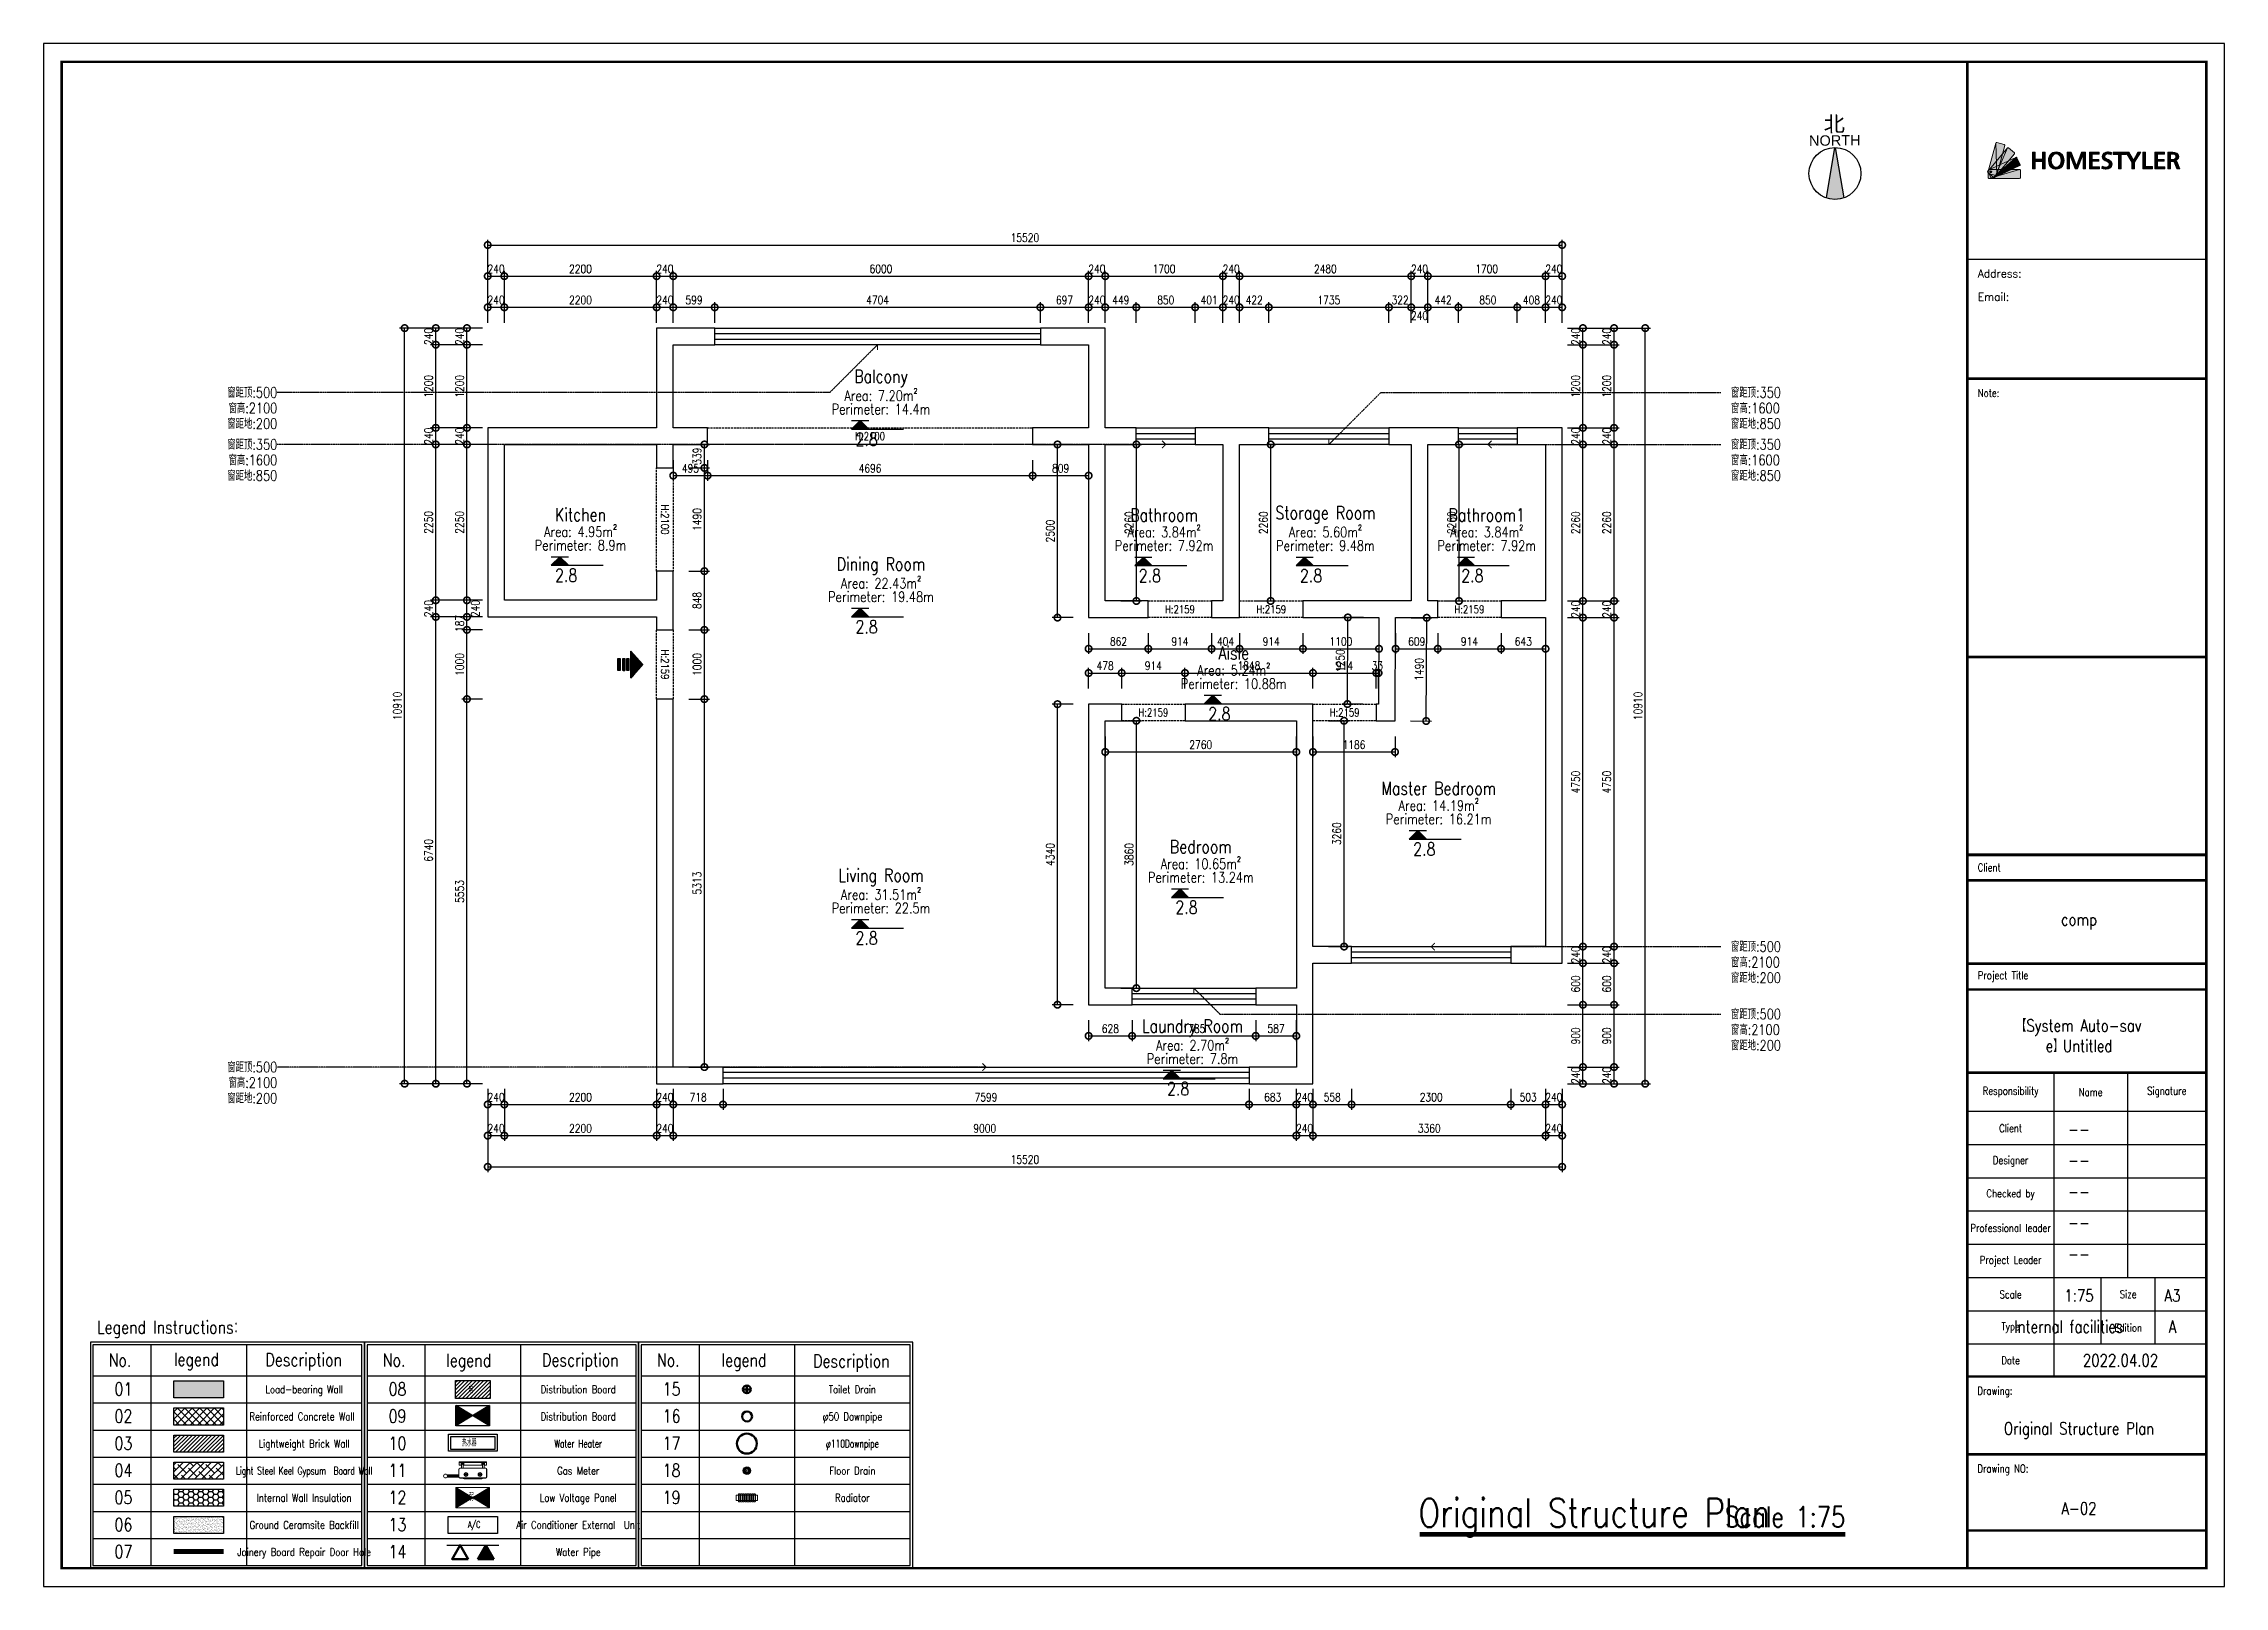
# Model space of a CAD drawing. Header units: millimetres. Extents: x 0 to 211505, y 0 to 22276.
# Drawn here: x 0 to 31501, y 0 to 22276 of the extents above; entities that cross this region are included whole.
import ezdxf
from ezdxf import colors
from ezdxf.entities.mleader import LeaderData, LeaderLine
from ezdxf.enums import TextEntityAlignment as Align
from ezdxf.math import Vec2, Vec3

# ---------------------------------------------------------------- set-up
doc = ezdxf.new("R2010")
doc.units = ezdxf.units.MM
doc.linetypes.add('DASHED_JURAN', pattern=[3.75, 2.5, -1.25])
doc.linetypes.add('HIDDEN_JURAN', pattern=[1.4, 1, -0.4])
for name, color, linetype, lineweight in [('EM-回路', 2, 'Continuous', 5), ('EM-燃气', 136, 'Continuous', 5), ('EM-设备', 14, 'Continuous', 13), ('P-地漏', 31, 'Continuous', 5), ('W-冷给水', 100, 'COLD_WATER_SUPPLY_JURAN', 100), ('W-废水', 31, 'Continuous', 100), ('W-热给水', 14, 'HOT_WATER_SUPPLY_JURAN', 100)]:
    doc.layers.add(name, color=color, linetype=linetype, lineweight=lineweight)
for name, color, linetype in [('EM-开关面板', 61, 'Continuous'), ('homestyler', 7, 'Continuous'), ('P-其他元素', 1, 'Continuous'), ('P-填充', 138, 'Continuous'), ('P-墙体', 160, 'Continuous'), ('P-墙洞', 14, 'HIDDEN_JURAN'), ('P-房间名', 2, 'Continuous'), ('P-房间属性', 2, 'Continuous'), ('P-文字', 44, 'Continuous'), ('P-标注', 44, 'Continuous'), ('P-标高', 1, 'Continuous'), ('P-玻璃窗', 136, 'Continuous'), ('P-门', 60, 'Continuous'), ('V-文字', 50, 'Continuous')]:
    doc.layers.add(name, color=color, linetype=linetype)
doc.styles.get("Standard").update_dxf_attribs({"font": 'arial.ttf'})
doc.styles.add('标准', font='simplex.shx', dxfattribs={"width": 0.8, "bigfont": 'gbcbig.shx'})
doc.linetypes.add('COLD_WATER_SUPPLY_JURAN', pattern='A,19.5,-0.6,["J",Standard,S=1,R=1,X=-1,Y=-0.5],-0.6', length=20.7)
doc.linetypes.add('HOT_WATER_SUPPLY_JURAN', pattern='A,19.5,-0.6,["RJ",Standard,S=1,R=1,X=-1,Y=-0.5],-0.6', length=20.7)
doc.dimstyles.new('sjj_1-075', dxfattribs={"dimscale": 75, "dimtxt": 1.6, "dimasz": 2.5, "dimexe": 1, "dimexo": 1, "dimgap": 0.6, "dimtad": 1, "dimdec": 0, "dimzin": 12, "dimdsep": 46, "dimtxsty": '标准', "dimblk": 'DOTSMALL', "dimblk1": 'DOTSMALL', "dimblk2": 'DOTSMALL', "dimcen": 0.125, "dimclrd": 3, "dimclre": 3, "dimclrt": 14, "dimadec": 0, "dimazin": 0, "dimtfac": 1, "dimtdec": 0, "dimtix": 1, "dimtmove": 2, "dimatfit": 3, "dimldrblk": 'DOTSMALL', "dimfxl": 6, "dimfxlon": 1, "dimtvp": 1, "dimtolj": 1, "dimtzin": 0, "dimarcsym": 0})
pattern_1 = [(135, (-41924.8837, 660.13651), (-0.05303300859, -0.05303300859), [])]
pattern_2 = [(45, (-3.24054, -1.96112), (-0.072, 0.072), [])]
pattern_3 = [(45, (-3.24054, -1.96112), (-0.072, 0.072), [])]

msp = doc.modelspace()

# ---------------------------------------------------------------- texts
at = {"layer": 'P-房间名', "char_height": 187.5, "attachment_point": 5, "style": '标准'}
for s, insert in [('Balcony', (12095.4, 17440.3)), ('Kitchen', (7755.4, 15475.3)), ('Bathroom', (16185.4, 15470.3)), ('Storage Room', (18515.4, 15470.3)), ('Bathroom1', (20845.4, 15470.3)), ('Dining Room', (12095.4, 14730.8)), ('Aisle', (17190.6, 13475.5)), ('Master Bedroom', (20151, 11521.5)), ('Bedroom', (16715.4, 10680.3)), ('Living Room', (12095.4, 10235.8)), ('Laundry Room', (16595.4, 8060.3))]:
    msp.add_mtext(s, dxfattribs=dict(at, insert=insert))
at = {"layer": 'P-房间属性', "char_height": 150, "attachment_point": 5, "style": '标准'}
for s, insert in [('Perimeter: 14.4m', (12095.4, 16997.8)), ('Area: 7.20m\\A2;{\\H0.5x;\\S2^ ;}', (12095.4, 17207.8)), ('Area: 4.95m\\A2;{\\H0.5x;\\S2^ ;}', (7755.4, 15242.8)), ('Area: 3.84m\\A2;{\\H0.5x;\\S2^ ;}', (16185.4, 15237.8)), ('Area: 5.60m\\A2;{\\H0.5x;\\S2^ ;}', (18515.4, 15237.8)), ('Area: 3.84m\\A2;{\\H0.5x;\\S2^ ;}', (20845.4, 15237.8)), ('Perimeter: 8.9m', (7755.4, 15032.8)), ('Perimeter: 7.92m', (16185.4, 15027.8)), ('Perimeter: 9.48m', (18515.4, 15027.8)), ('Perimeter: 7.92m', (20845.4, 15027.8)), ('Area: 22.43m\\A2;{\\H0.5x;\\S2^ ;}', (12095.4, 14498.3)), ('Perimeter: 19.48m', (12095.4, 14288.3)), ('Area: 5.24m\\A2;{\\H0.5x;\\S2^ ;}', (17190.6, 13243)), ('Perimeter: 10.88m', (17190.6, 13033)), ('Area: 14.19m\\A2;{\\H0.5x;\\S2^ ;}', (20151, 11289)), ('Perimeter: 16.21m', (20151, 11079)), ('Area: 10.65m\\A2;{\\H0.5x;\\S2^ ;}', (16715.4, 10447.8)), ('Area: 31.51m\\A2;{\\H0.5x;\\S2^ ;}', (12095.4, 10003.3)), ('Perimeter: 13.24m', (16715.4, 10237.8)), ('Perimeter: 22.5m', (12095.4, 9793.3)), ('Area: 2.70m\\A2;{\\H0.5x;\\S2^ ;}', (16595.4, 7827.8)), ('Perimeter: 7.8m', (16595.4, 7617.8))]:
    msp.add_mtext(s, dxfattribs=dict(at, insert=insert))
at = {"layer": 'V-文字', "style": '标准'}
for s, insert, char_height, attachment_point in [('窗距顶:500 ', (3375.1, 17162.9), 150, 9), ('窗距顶:350', (24375.6, 17162.9), 150, 7), ('窗高:2100', (3375.1, 16937.9), 150, 9), ('窗高:1600', (24375.6, 16937.9), 150, 7), ('窗距地:200', (3375.1, 16712.9), 150, 9), ('窗距地:850', (24375.6, 16712.9), 150, 7), ('窗距顶:350 ', (3375.1, 16412.9), 150, 9), ('窗距顶:350', (24375.6, 16412.9), 150, 7), ('窗高:1600', (3375.1, 16187.9), 150, 9), ('窗距地:850', (3375.1, 15962.9), 150, 9), ('窗高:1600', (24375.6, 16187.9), 150, 7), ('窗距地:850', (24375.6, 15962.9), 150, 7), ('comp', (29400.7, 9600.2), 176.25, 5), ('窗距顶:500', (24375.6, 9162.7), 150, 7), ('窗高:2100', (24375.6, 8937.7), 150, 7), ('窗距地:200', (24375.6, 8712.7), 150, 7), ('窗距顶:500', (24375.6, 8187.7), 150, 7), ('【System Auto-sav\\Pe】Untitled', (29400.7, 7950.2), 176.254, 5), ('窗高:2100', (24375.6, 7962.7), 150, 7), ('窗距地:200', (24375.6, 7737.7), 150, 7), ('窗距顶:500 ', (3375.1, 7422.7), 150, 9), ('窗高:2100', (3375.1, 7197.7), 150, 9), ('窗距地:200', (3375.1, 6972.7), 150, 9), ('--', (29400.7, 6600.2), 176.25, 5), ('--', (29400.7, 6150.2), 176.25, 5), ('--', (29400.7, 5700.1), 176.25, 5), ('--', (29400.7, 5250.1), 176.25, 5), ('--', (29400.7, 4800.1), 176.25, 5), ('1:75', (29400.7, 4200.1), 176.25, 5), ('A3', (30750.8, 4200.1), 176.25, 5), ('Internal facilities', (29250.7, 3750.1), 176.254, 5), ('A', (30750.8, 3750.1), 176.3, 5), ('2022.04.02', (30000.8, 3262.6), 176.25, 5), ('Original Structure Plan', (29400.7, 2250.1), 176.254, 5), ('A-02', (29400.7, 1125), 176.25, 5)]:
    msp.add_mtext(s, dxfattribs=dict(at, insert=insert, char_height=char_height, attachment_point=attachment_point))
at = {"layer": 'V-文字', "char_height": 112.5, "attachment_point": 5, "style": '标准'}
for s, insert, rotation in [('H:2100', (11938.5, 16607.8), 359.99998), ('H:2100', (8975.4, 15404.2), 270), ('H:2159', (16414.3, 14107.8), 359.99998), ('H:2159', (17732.5, 14107.8), 359.99998), ('H:2159', (20595, 14107.8), 359.99998), ('H:2159', (8975.4, 13310.9), 270), ('H:2159', (16030.2, 12617.8), 359.99998), ('H:2159', (18792.5, 12617.8), 359.99998)]:
    msp.add_mtext(s, dxfattribs=dict(at, insert=insert, rotation=rotation))

# ---------------------------------------------------------------- blocks, each defined once
blk = doc.blocks.new('sjj_进门方向')
h = blk.add_hatch()
h.set_pattern_fill('ANSI31', color=250, scale=0.6, angle=90, style=0)
h.set_pattern_definition(pattern_1)
h.paths.add_polyline_path([(-192, 9), (0, 180), (193, 9)])
h = blk.add_hatch()
h.set_pattern_fill('ANSI31', color=250, scale=0.6, angle=90, style=0)
h.set_pattern_definition(pattern_1)
h.paths.add_polyline_path([(88, -20), (-87, -20), (-87, -49), (88, -49)])
h = blk.add_hatch()
h.set_pattern_fill('ANSI31', color=250, scale=0.6, angle=90, style=0)
h.set_pattern_definition(pattern_1)
h.paths.add_polyline_path([(-87, -145), (88, -145), (88, -180), (-87, -180)])
h.paths.add_polyline_path([(-87, -81), (88, -81), (88, -110), (-87, -110)])
blk.add_lwpolyline([(-193, 9), (0, 180), (193, 9), (-193, 9)])
for points in [[(-87, -20), (87, -20), (87, -49), (-87, -49)], [(-87, -81), (87, -81), (87, -110), (-87, -110)], [(-87, -145), (87, -145), (87, -180), (-87, -180)]]:
    blk.add_lwpolyline(points, close=True)
blk = doc.blocks.new('_DotSmall')
at = {"color": 0, "linetype": 'ByBlock', "const_width": 0.5}
blk.add_lwpolyline([(-0.0625, 0, 1), (0.0625, 0, 1)], format="xyb", close=True, dxfattribs=at)
blk = doc.blocks.new('*D1277')
at = {"layer": 'DEFPOINTS', "color": 0}
for p in [(5215, 18168), (5665, 18168), (5665, 7258)]:
    blk.add_point(p, dxfattribs=at)
at = {"layer": 'P-标注', "color": 3, "lineweight": -2}
for p, q in [((5590, 18168), (5140, 18168)), ((5215, 7258), (5215, 18168)), ((5590, 7258), (5140, 7258))]:
    blk.add_line(p, q, dxfattribs=at)
at = {"layer": 'P-标注', "color": 3, "lineweight": -2, "xscale": 187.5, "yscale": 187.5, "zscale": 187.5}
for p, rotation in [((5215, 18168), 89.99998127603168), ((5215, 7258), 269.9999812760316)]:
    blk.add_blockref('_DotSmall', p, dxfattribs=dict(at, rotation=rotation))
at = {"layer": 'P-标注', "color": 14, "insert": (5110, 12713), "char_height": 120, "attachment_point": 5, "rotation": 90, "style": '标准'}
blk.add_mtext('\\A1;10910', dxfattribs=at)
blk = doc.blocks.new('*D1278')
at = {"layer": 'DEFPOINTS', "color": 0}
for p in [(21935, 19368), (6415, 18918), (21935, 18918)]:
    blk.add_point(p, dxfattribs=at)
at = {"layer": 'P-标注', "color": 3, "lineweight": -2}
for p, q in [((6415, 18993), (6415, 19443)), ((6415, 19368), (21935, 19368)), ((21935, 18993), (21935, 19443))]:
    blk.add_line(p, q, dxfattribs=at)
at = {"layer": 'P-标注', "color": 3, "lineweight": -2, "xscale": 187.5, "yscale": 187.5, "zscale": 187.5, "rotation": 180}
blk.add_blockref('_DotSmall', (6415, 19368), dxfattribs=at)
at = {"layer": 'P-标注', "color": 3, "lineweight": -2, "xscale": 187.5, "yscale": 187.5, "zscale": 187.5}
blk.add_blockref('_DotSmall', (21935, 19368), dxfattribs=at)
at = {"layer": 'P-标注', "color": 14, "insert": (14175, 19473), "char_height": 120, "attachment_point": 5, "style": '标准'}
blk.add_mtext('\\A1;15520', dxfattribs=at)
blk = doc.blocks.new('*D1279')
at = {"layer": 'DEFPOINTS', "color": 0}
for p in [(22685, 18168), (23135, 18168), (22685, 7258)]:
    blk.add_point(p, dxfattribs=at)
at = {"layer": 'P-标注', "color": 3, "lineweight": -2}
for p, q in [((22760, 18168), (23210, 18168)), ((23135, 7258), (23135, 18168)), ((22760, 7258), (23210, 7258))]:
    blk.add_line(p, q, dxfattribs=at)
at = {"layer": 'P-标注', "color": 3, "lineweight": -2, "xscale": 187.5, "yscale": 187.5, "zscale": 187.5}
for p, rotation in [((23135, 18168), 89.99998127603168), ((23135, 7258), 269.9999812760316)]:
    blk.add_blockref('_DotSmall', p, dxfattribs=dict(at, rotation=rotation))
at = {"layer": 'P-标注', "color": 14, "insert": (23030, 12713), "char_height": 120, "attachment_point": 5, "rotation": 90, "style": '标准'}
blk.add_mtext('\\A1;10910', dxfattribs=at)
blk = doc.blocks.new('*D1280')
at = {"layer": 'DEFPOINTS', "color": 0}
for p in [(6415, 6508), (21935, 6508), (21935, 6058)]:
    blk.add_point(p, dxfattribs=at)
at = {"layer": 'P-标注', "color": 3, "lineweight": -2}
for p, q in [((6415, 6433), (6415, 5983)), ((21935, 6433), (21935, 5983)), ((6415, 6058), (21935, 6058))]:
    blk.add_line(p, q, dxfattribs=at)
at = {"layer": 'P-标注', "color": 3, "lineweight": -2, "xscale": 187.5, "yscale": 187.5, "zscale": 187.5, "rotation": 180}
blk.add_blockref('_DotSmall', (6415, 6058), dxfattribs=at)
at = {"layer": 'P-标注', "color": 3, "lineweight": -2, "xscale": 187.5, "yscale": 187.5, "zscale": 187.5}
blk.add_blockref('_DotSmall', (21935, 6058), dxfattribs=at)
at = {"layer": 'P-标注', "color": 14, "insert": (14175, 6163), "char_height": 120, "attachment_point": 5, "style": '标准'}
blk.add_mtext('\\A1;15520', dxfattribs=at)
blk = doc.blocks.new('*D1281')
at = {"layer": 'DEFPOINTS', "color": 0}
for p in [(5665, 13998), (6115, 13998), (6115, 7258)]:
    blk.add_point(p, dxfattribs=at)
at = {"layer": 'P-标注', "color": 3, "lineweight": -2}
for p, q in [((6040, 13998), (5590, 13998)), ((5665, 7258), (5665, 13998)), ((6040, 7258), (5590, 7258))]:
    blk.add_line(p, q, dxfattribs=at)
at = {"layer": 'P-标注', "color": 3, "lineweight": -2, "xscale": 187.5, "yscale": 187.5, "zscale": 187.5}
for p, rotation in [((5665, 13998), 89.99998127603168), ((5665, 7258), 269.9999812760316)]:
    blk.add_blockref('_DotSmall', p, dxfattribs=dict(at, rotation=rotation))
at = {"layer": 'P-标注', "color": 14, "insert": (5560, 10628), "char_height": 120, "attachment_point": 5, "rotation": 90, "style": '标准'}
blk.add_mtext('\\A1;6740', dxfattribs=at)
blk = doc.blocks.new('*D1282')
at = {"layer": 'DEFPOINTS', "color": 0}
for p in [(5665, 14238), (6115, 14238), (6115, 13998)]:
    blk.add_point(p, dxfattribs=at)
at = {"layer": 'P-标注', "color": 3, "lineweight": -2}
for p, q in [((6040, 14238), (5590, 14238)), ((5665, 13998), (5665, 14238)), ((6040, 13998), (5590, 13998))]:
    blk.add_line(p, q, dxfattribs=at)
at = {"layer": 'P-标注', "color": 3, "lineweight": -2, "xscale": 187.5, "yscale": 187.5, "zscale": 187.5}
for p, rotation in [((5665, 14238), 269.9999812760317), ((5665, 13998), 89.99998127603172)]:
    blk.add_blockref('_DotSmall', p, dxfattribs=dict(at, rotation=rotation))
at = {"layer": 'P-标注', "color": 14, "insert": (5560, 14118), "char_height": 120, "attachment_point": 5, "rotation": 90, "style": '标准'}
blk.add_mtext('\\A1;240', dxfattribs=at)
blk = doc.blocks.new('*D1283')
at = {"layer": 'DEFPOINTS', "color": 0}
for p in [(5665, 16488), (6115, 16488), (6115, 14238)]:
    blk.add_point(p, dxfattribs=at)
at = {"layer": 'P-标注', "color": 3, "lineweight": -2}
for p, q in [((6040, 16488), (5590, 16488)), ((5665, 14238), (5665, 16488)), ((6040, 14238), (5590, 14238))]:
    blk.add_line(p, q, dxfattribs=at)
at = {"layer": 'P-标注', "color": 3, "lineweight": -2, "xscale": 187.5, "yscale": 187.5, "zscale": 187.5}
for p, rotation in [((5665, 16488), 89.99998127603168), ((5665, 14238), 269.9999812760316)]:
    blk.add_blockref('_DotSmall', p, dxfattribs=dict(at, rotation=rotation))
at = {"layer": 'P-标注', "color": 14, "insert": (5560, 15363), "char_height": 120, "attachment_point": 5, "rotation": 90, "style": '标准'}
blk.add_mtext('\\A1;2250', dxfattribs=at)
blk = doc.blocks.new('*D1284')
at = {"layer": 'DEFPOINTS', "color": 0}
for p in [(5665, 16728), (6115, 16728), (6115, 16488)]:
    blk.add_point(p, dxfattribs=at)
at = {"layer": 'P-标注', "color": 3, "lineweight": -2}
for p, q in [((6040, 16728), (5590, 16728)), ((5665, 16488), (5665, 16728)), ((6040, 16488), (5590, 16488))]:
    blk.add_line(p, q, dxfattribs=at)
at = {"layer": 'P-标注', "color": 3, "lineweight": -2, "xscale": 187.5, "yscale": 187.5, "zscale": 187.5}
for p, rotation in [((5665, 16728), 269.9999812760317), ((5665, 16488), 89.99998127603172)]:
    blk.add_blockref('_DotSmall', p, dxfattribs=dict(at, rotation=rotation))
at = {"layer": 'P-标注', "color": 14, "insert": (5560, 16608), "char_height": 120, "attachment_point": 5, "rotation": 90, "style": '标准'}
blk.add_mtext('\\A1;240', dxfattribs=at)
blk = doc.blocks.new('*D1285')
at = {"layer": 'DEFPOINTS', "color": 0}
for p in [(5665, 17928), (6115, 17928), (6115, 16728)]:
    blk.add_point(p, dxfattribs=at)
at = {"layer": 'P-标注', "color": 3, "lineweight": -2}
for p, q in [((6040, 17928), (5590, 17928)), ((5665, 16728), (5665, 17928)), ((6040, 16728), (5590, 16728))]:
    blk.add_line(p, q, dxfattribs=at)
at = {"layer": 'P-标注', "color": 3, "lineweight": -2, "xscale": 187.5, "yscale": 187.5, "zscale": 187.5}
for p, rotation in [((5665, 17928), 89.99998127603168), ((5665, 16728), 269.9999812760317)]:
    blk.add_blockref('_DotSmall', p, dxfattribs=dict(at, rotation=rotation))
at = {"layer": 'P-标注', "color": 14, "insert": (5560, 17328), "char_height": 120, "attachment_point": 5, "rotation": 90, "style": '标准'}
blk.add_mtext('\\A1;1200', dxfattribs=at)
blk = doc.blocks.new('*D1286')
at = {"layer": 'DEFPOINTS', "color": 0}
for p in [(5665, 18168), (6115, 18168), (6115, 17928)]:
    blk.add_point(p, dxfattribs=at)
at = {"layer": 'P-标注', "color": 3, "lineweight": -2}
for p, q in [((6040, 18168), (5590, 18168)), ((5665, 17928), (5665, 18168)), ((6040, 17928), (5590, 17928))]:
    blk.add_line(p, q, dxfattribs=at)
at = {"layer": 'P-标注', "color": 3, "lineweight": -2, "xscale": 187.5, "yscale": 187.5, "zscale": 187.5}
for p, rotation in [((5665, 18168), 269.9999812760317), ((5665, 17928), 89.99998127603172)]:
    blk.add_blockref('_DotSmall', p, dxfattribs=dict(at, rotation=rotation))
at = {"layer": 'P-标注', "color": 14, "insert": (5560, 18048), "char_height": 120, "attachment_point": 5, "rotation": 90, "style": '标准'}
blk.add_mtext('\\A1;240', dxfattribs=at)
blk = doc.blocks.new('*D1287')
at = {"layer": 'DEFPOINTS', "color": 0}
for p in [(6655, 18918), (6415, 18468), (6655, 18468)]:
    blk.add_point(p, dxfattribs=at)
at = {"layer": 'P-标注', "color": 3, "lineweight": -2}
for p, q in [((6415, 18543), (6415, 18993)), ((6415, 18918), (6655, 18918)), ((6655, 18543), (6655, 18993))]:
    blk.add_line(p, q, dxfattribs=at)
at = {"layer": 'P-标注', "color": 3, "lineweight": -2, "xscale": 187.5, "yscale": 187.5, "zscale": 187.5}
blk.add_blockref('_DotSmall', (6415, 18918), dxfattribs=at)
at = {"layer": 'P-标注', "color": 3, "lineweight": -2, "xscale": 187.5, "yscale": 187.5, "zscale": 187.5, "rotation": 180}
blk.add_blockref('_DotSmall', (6655, 18918), dxfattribs=at)
at = {"layer": 'P-标注', "color": 14, "insert": (6535, 19023), "char_height": 120, "attachment_point": 5, "style": '标准'}
blk.add_mtext('\\A1;240', dxfattribs=at)
blk = doc.blocks.new('*D1288')
at = {"layer": 'DEFPOINTS', "color": 0}
for p in [(8855, 18918), (6655, 18468), (8855, 18468)]:
    blk.add_point(p, dxfattribs=at)
at = {"layer": 'P-标注', "color": 3, "lineweight": -2}
for p, q in [((6655, 18543), (6655, 18993)), ((6655, 18918), (8855, 18918)), ((8855, 18543), (8855, 18993))]:
    blk.add_line(p, q, dxfattribs=at)
at = {"layer": 'P-标注', "color": 3, "lineweight": -2, "xscale": 187.5, "yscale": 187.5, "zscale": 187.5, "rotation": 180}
blk.add_blockref('_DotSmall', (6655, 18918), dxfattribs=at)
at = {"layer": 'P-标注', "color": 3, "lineweight": -2, "xscale": 187.5, "yscale": 187.5, "zscale": 187.5}
blk.add_blockref('_DotSmall', (8855, 18918), dxfattribs=at)
at = {"layer": 'P-标注', "color": 14, "insert": (7755, 19023), "char_height": 120, "attachment_point": 5, "style": '标准'}
blk.add_mtext('\\A1;2200', dxfattribs=at)
blk = doc.blocks.new('*D1289')
at = {"layer": 'DEFPOINTS', "color": 0}
for p in [(9095, 18918), (8855, 18468), (9095, 18468)]:
    blk.add_point(p, dxfattribs=at)
at = {"layer": 'P-标注', "color": 3, "lineweight": -2}
for p, q in [((8855, 18543), (8855, 18993)), ((8855, 18918), (9095, 18918)), ((9095, 18543), (9095, 18993))]:
    blk.add_line(p, q, dxfattribs=at)
at = {"layer": 'P-标注', "color": 3, "lineweight": -2, "xscale": 187.5, "yscale": 187.5, "zscale": 187.5}
blk.add_blockref('_DotSmall', (8855, 18918), dxfattribs=at)
at = {"layer": 'P-标注', "color": 3, "lineweight": -2, "xscale": 187.5, "yscale": 187.5, "zscale": 187.5, "rotation": 180}
blk.add_blockref('_DotSmall', (9095, 18918), dxfattribs=at)
at = {"layer": 'P-标注', "color": 14, "insert": (8975, 19023), "char_height": 120, "attachment_point": 5, "style": '标准'}
blk.add_mtext('\\A1;240', dxfattribs=at)
blk = doc.blocks.new('*D1290')
at = {"layer": 'DEFPOINTS', "color": 0}
for p in [(15095, 18918), (9095, 18468), (15095, 18468)]:
    blk.add_point(p, dxfattribs=at)
at = {"layer": 'P-标注', "color": 3, "lineweight": -2}
for p, q in [((9095, 18543), (9095, 18993)), ((9095, 18918), (15095, 18918)), ((15095, 18543), (15095, 18993))]:
    blk.add_line(p, q, dxfattribs=at)
at = {"layer": 'P-标注', "color": 3, "lineweight": -2, "xscale": 187.5, "yscale": 187.5, "zscale": 187.5, "rotation": 180}
blk.add_blockref('_DotSmall', (9095, 18918), dxfattribs=at)
at = {"layer": 'P-标注', "color": 3, "lineweight": -2, "xscale": 187.5, "yscale": 187.5, "zscale": 187.5}
blk.add_blockref('_DotSmall', (15095, 18918), dxfattribs=at)
at = {"layer": 'P-标注', "color": 14, "insert": (12095, 19023), "char_height": 120, "attachment_point": 5, "style": '标准'}
blk.add_mtext('\\A1;6000', dxfattribs=at)
blk = doc.blocks.new('*D1291')
at = {"layer": 'DEFPOINTS', "color": 0}
for p in [(15335, 18918), (15095, 18468), (15335, 18468)]:
    blk.add_point(p, dxfattribs=at)
at = {"layer": 'P-标注', "color": 3, "lineweight": -2}
for p, q in [((15095, 18543), (15095, 18993)), ((15095, 18918), (15335, 18918)), ((15335, 18543), (15335, 18993))]:
    blk.add_line(p, q, dxfattribs=at)
at = {"layer": 'P-标注', "color": 3, "lineweight": -2, "xscale": 187.5, "yscale": 187.5, "zscale": 187.5}
blk.add_blockref('_DotSmall', (15095, 18918), dxfattribs=at)
at = {"layer": 'P-标注', "color": 3, "lineweight": -2, "xscale": 187.5, "yscale": 187.5, "zscale": 187.5, "rotation": 180}
blk.add_blockref('_DotSmall', (15335, 18918), dxfattribs=at)
at = {"layer": 'P-标注', "color": 14, "insert": (15215, 19023), "char_height": 120, "attachment_point": 5, "style": '标准'}
blk.add_mtext('\\A1;240', dxfattribs=at)
blk = doc.blocks.new('*D1292')
at = {"layer": 'DEFPOINTS', "color": 0}
for p in [(17035, 18918), (15335, 18468), (17035, 18468)]:
    blk.add_point(p, dxfattribs=at)
at = {"layer": 'P-标注', "color": 3, "lineweight": -2}
for p, q in [((15335, 18543), (15335, 18993)), ((15335, 18918), (17035, 18918)), ((17035, 18543), (17035, 18993))]:
    blk.add_line(p, q, dxfattribs=at)
at = {"layer": 'P-标注', "color": 3, "lineweight": -2, "xscale": 187.5, "yscale": 187.5, "zscale": 187.5, "rotation": 180}
blk.add_blockref('_DotSmall', (15335, 18918), dxfattribs=at)
at = {"layer": 'P-标注', "color": 3, "lineweight": -2, "xscale": 187.5, "yscale": 187.5, "zscale": 187.5}
blk.add_blockref('_DotSmall', (17035, 18918), dxfattribs=at)
at = {"layer": 'P-标注', "color": 14, "insert": (16185, 19023), "char_height": 120, "attachment_point": 5, "style": '标准'}
blk.add_mtext('\\A1;1700', dxfattribs=at)
blk = doc.blocks.new('*D1293')
at = {"layer": 'DEFPOINTS', "color": 0}
for p in [(17275, 18918), (17035, 18468), (17275, 18468)]:
    blk.add_point(p, dxfattribs=at)
at = {"layer": 'P-标注', "color": 3, "lineweight": -2}
for p, q in [((17035, 18543), (17035, 18993)), ((17035, 18918), (17275, 18918)), ((17275, 18543), (17275, 18993))]:
    blk.add_line(p, q, dxfattribs=at)
at = {"layer": 'P-标注', "color": 3, "lineweight": -2, "xscale": 187.5, "yscale": 187.5, "zscale": 187.5}
blk.add_blockref('_DotSmall', (17035, 18918), dxfattribs=at)
at = {"layer": 'P-标注', "color": 3, "lineweight": -2, "xscale": 187.5, "yscale": 187.5, "zscale": 187.5, "rotation": 180}
blk.add_blockref('_DotSmall', (17275, 18918), dxfattribs=at)
at = {"layer": 'P-标注', "color": 14, "insert": (17155, 19023), "char_height": 120, "attachment_point": 5, "style": '标准'}
blk.add_mtext('\\A1;240', dxfattribs=at)
blk = doc.blocks.new('*D1294')
at = {"layer": 'DEFPOINTS', "color": 0}
for p in [(19755, 18918), (17275, 18468), (19755, 18468)]:
    blk.add_point(p, dxfattribs=at)
at = {"layer": 'P-标注', "color": 3, "lineweight": -2}
for p, q in [((17275, 18543), (17275, 18993)), ((17275, 18918), (19755, 18918)), ((19755, 18543), (19755, 18993))]:
    blk.add_line(p, q, dxfattribs=at)
at = {"layer": 'P-标注', "color": 3, "lineweight": -2, "xscale": 187.5, "yscale": 187.5, "zscale": 187.5, "rotation": 180}
blk.add_blockref('_DotSmall', (17275, 18918), dxfattribs=at)
at = {"layer": 'P-标注', "color": 3, "lineweight": -2, "xscale": 187.5, "yscale": 187.5, "zscale": 187.5}
blk.add_blockref('_DotSmall', (19755, 18918), dxfattribs=at)
at = {"layer": 'P-标注', "color": 14, "insert": (18515, 19023), "char_height": 120, "attachment_point": 5, "style": '标准'}
blk.add_mtext('\\A1;2480', dxfattribs=at)
blk = doc.blocks.new('*D1295')
at = {"layer": 'DEFPOINTS', "color": 0}
for p in [(19995, 18918), (19755, 18468), (19995, 18468)]:
    blk.add_point(p, dxfattribs=at)
at = {"layer": 'P-标注', "color": 3, "lineweight": -2}
for p, q in [((19755, 18543), (19755, 18993)), ((19755, 18918), (19995, 18918)), ((19995, 18543), (19995, 18993))]:
    blk.add_line(p, q, dxfattribs=at)
at = {"layer": 'P-标注', "color": 3, "lineweight": -2, "xscale": 187.5, "yscale": 187.5, "zscale": 187.5}
blk.add_blockref('_DotSmall', (19755, 18918), dxfattribs=at)
at = {"layer": 'P-标注', "color": 3, "lineweight": -2, "xscale": 187.5, "yscale": 187.5, "zscale": 187.5, "rotation": 180}
blk.add_blockref('_DotSmall', (19995, 18918), dxfattribs=at)
at = {"layer": 'P-标注', "color": 14, "insert": (19875, 19023), "char_height": 120, "attachment_point": 5, "style": '标准'}
blk.add_mtext('\\A1;240', dxfattribs=at)
blk = doc.blocks.new('*D1296')
at = {"layer": 'DEFPOINTS', "color": 0}
for p in [(21695, 18918), (19995, 18468), (21695, 18468)]:
    blk.add_point(p, dxfattribs=at)
at = {"layer": 'P-标注', "color": 3, "lineweight": -2}
for p, q in [((19995, 18543), (19995, 18993)), ((19995, 18918), (21695, 18918)), ((21695, 18543), (21695, 18993))]:
    blk.add_line(p, q, dxfattribs=at)
at = {"layer": 'P-标注', "color": 3, "lineweight": -2, "xscale": 187.5, "yscale": 187.5, "zscale": 187.5, "rotation": 180}
blk.add_blockref('_DotSmall', (19995, 18918), dxfattribs=at)
at = {"layer": 'P-标注', "color": 3, "lineweight": -2, "xscale": 187.5, "yscale": 187.5, "zscale": 187.5}
blk.add_blockref('_DotSmall', (21695, 18918), dxfattribs=at)
at = {"layer": 'P-标注', "color": 14, "insert": (20845, 19023), "char_height": 120, "attachment_point": 5, "style": '标准'}
blk.add_mtext('\\A1;1700', dxfattribs=at)
blk = doc.blocks.new('*D1297')
at = {"layer": 'DEFPOINTS', "color": 0}
for p in [(21935, 18918), (21695, 18468), (21935, 18468)]:
    blk.add_point(p, dxfattribs=at)
at = {"layer": 'P-标注', "color": 3, "lineweight": -2}
for p, q in [((21695, 18543), (21695, 18993)), ((21695, 18918), (21935, 18918)), ((21935, 18543), (21935, 18993))]:
    blk.add_line(p, q, dxfattribs=at)
at = {"layer": 'P-标注', "color": 3, "lineweight": -2, "xscale": 187.5, "yscale": 187.5, "zscale": 187.5}
blk.add_blockref('_DotSmall', (21695, 18918), dxfattribs=at)
at = {"layer": 'P-标注', "color": 3, "lineweight": -2, "xscale": 187.5, "yscale": 187.5, "zscale": 187.5, "rotation": 180}
blk.add_blockref('_DotSmall', (21935, 18918), dxfattribs=at)
at = {"layer": 'P-标注', "color": 14, "insert": (21815, 19023), "char_height": 120, "attachment_point": 5, "style": '标准'}
blk.add_mtext('\\A1;240', dxfattribs=at)
blk = doc.blocks.new('*D1298')
at = {"layer": 'DEFPOINTS', "color": 0}
for p in [(22235, 7498), (22235, 7258), (22685, 7498)]:
    blk.add_point(p, dxfattribs=at)
at = {"layer": 'P-标注', "color": 3, "lineweight": -2}
for p, q in [((22310, 7498), (22760, 7498)), ((22310, 7258), (22760, 7258)), ((22685, 7258), (22685, 7498))]:
    blk.add_line(p, q, dxfattribs=at)
at = {"layer": 'P-标注', "color": 3, "lineweight": -2, "xscale": 187.5, "yscale": 187.5, "zscale": 187.5}
for p, rotation in [((22685, 7498), 269.999981276032), ((22685, 7258), 89.99998127603195)]:
    blk.add_blockref('_DotSmall', p, dxfattribs=dict(at, rotation=rotation))
at = {"layer": 'P-标注', "color": 14, "insert": (22580, 7378), "char_height": 120, "attachment_point": 5, "rotation": 90, "style": '标准'}
blk.add_mtext('\\A1;240', dxfattribs=at)
blk = doc.blocks.new('*D1299')
at = {"layer": 'DEFPOINTS', "color": 0}
for p in [(22235, 8398), (22685, 8398), (22235, 7498)]:
    blk.add_point(p, dxfattribs=at)
at = {"layer": 'P-标注', "color": 3, "lineweight": -2}
for p, q in [((22310, 8398), (22760, 8398)), ((22685, 7498), (22685, 8398)), ((22310, 7498), (22760, 7498))]:
    blk.add_line(p, q, dxfattribs=at)
at = {"layer": 'P-标注', "color": 3, "lineweight": -2, "xscale": 187.5, "yscale": 187.5, "zscale": 187.5}
for p, rotation in [((22685, 8398), 89.99998127603176), ((22685, 7498), 269.9999812760317)]:
    blk.add_blockref('_DotSmall', p, dxfattribs=dict(at, rotation=rotation))
at = {"layer": 'P-标注', "color": 14, "insert": (22580, 7948), "char_height": 120, "attachment_point": 5, "rotation": 90, "style": '标准'}
blk.add_mtext('\\A1;900', dxfattribs=at)
blk = doc.blocks.new('*D1300')
at = {"layer": 'DEFPOINTS', "color": 0}
for p in [(22235, 8998), (22685, 8998), (22235, 8398)]:
    blk.add_point(p, dxfattribs=at)
at = {"layer": 'P-标注', "color": 3, "lineweight": -2}
for p, q in [((22310, 8998), (22760, 8998)), ((22685, 8398), (22685, 8998)), ((22310, 8398), (22760, 8398))]:
    blk.add_line(p, q, dxfattribs=at)
at = {"layer": 'P-标注', "color": 3, "lineweight": -2, "xscale": 187.5, "yscale": 187.5, "zscale": 187.5}
for p, rotation in [((22685, 8998), 89.99998127603176), ((22685, 8398), 269.9999812760317)]:
    blk.add_blockref('_DotSmall', p, dxfattribs=dict(at, rotation=rotation))
at = {"layer": 'P-标注', "color": 14, "insert": (22580, 8698), "char_height": 120, "attachment_point": 5, "rotation": 90, "style": '标准'}
blk.add_mtext('\\A1;600', dxfattribs=at)
blk = doc.blocks.new('*D1301')
at = {"layer": 'DEFPOINTS', "color": 0}
for p in [(22235, 9238), (22685, 9238), (22235, 8998)]:
    blk.add_point(p, dxfattribs=at)
at = {"layer": 'P-标注', "color": 3, "lineweight": -2}
for p, q in [((22310, 9238), (22760, 9238)), ((22685, 8998), (22685, 9238)), ((22310, 8998), (22760, 8998))]:
    blk.add_line(p, q, dxfattribs=at)
at = {"layer": 'P-标注', "color": 3, "lineweight": -2, "xscale": 187.5, "yscale": 187.5, "zscale": 187.5}
for p, rotation in [((22685, 9238), 269.999981276032), ((22685, 8998), 89.99998127603195)]:
    blk.add_blockref('_DotSmall', p, dxfattribs=dict(at, rotation=rotation))
at = {"layer": 'P-标注', "color": 14, "insert": (22580, 9118), "char_height": 120, "attachment_point": 5, "rotation": 90, "style": '标准'}
blk.add_mtext('\\A1;240', dxfattribs=at)
blk = doc.blocks.new('*D1302')
at = {"layer": 'DEFPOINTS', "color": 0}
for p in [(22235, 13988), (22685, 13988), (22235, 9238)]:
    blk.add_point(p, dxfattribs=at)
at = {"layer": 'P-标注', "color": 3, "lineweight": -2}
for p, q in [((22310, 13988), (22760, 13988)), ((22685, 9238), (22685, 13988)), ((22310, 9238), (22760, 9238))]:
    blk.add_line(p, q, dxfattribs=at)
at = {"layer": 'P-标注', "color": 3, "lineweight": -2, "xscale": 187.5, "yscale": 187.5, "zscale": 187.5}
for p, rotation in [((22685, 13988), 89.99998127603163), ((22685, 9238), 269.9999812760316)]:
    blk.add_blockref('_DotSmall', p, dxfattribs=dict(at, rotation=rotation))
at = {"layer": 'P-标注', "color": 14, "insert": (22580, 11613), "char_height": 120, "attachment_point": 5, "rotation": 90, "style": '标准'}
blk.add_mtext('\\A1;4750', dxfattribs=at)
blk = doc.blocks.new('*D1303')
at = {"layer": 'DEFPOINTS', "color": 0}
for p in [(22235, 14228), (22685, 14228), (22235, 13988)]:
    blk.add_point(p, dxfattribs=at)
at = {"layer": 'P-标注', "color": 3, "lineweight": -2}
for p, q in [((22310, 14228), (22760, 14228)), ((22685, 13988), (22685, 14228)), ((22310, 13988), (22760, 13988))]:
    blk.add_line(p, q, dxfattribs=at)
at = {"layer": 'P-标注', "color": 3, "lineweight": -2, "xscale": 187.5, "yscale": 187.5, "zscale": 187.5}
for p, rotation in [((22685, 14228), 269.999981276032), ((22685, 13988), 89.99998127603195)]:
    blk.add_blockref('_DotSmall', p, dxfattribs=dict(at, rotation=rotation))
at = {"layer": 'P-标注', "color": 14, "insert": (22580, 14108), "char_height": 120, "attachment_point": 5, "rotation": 90, "style": '标准'}
blk.add_mtext('\\A1;240', dxfattribs=at)
blk = doc.blocks.new('*D1304')
at = {"layer": 'DEFPOINTS', "color": 0}
for p in [(22235, 16488), (22685, 16488), (22235, 14228)]:
    blk.add_point(p, dxfattribs=at)
at = {"layer": 'P-标注', "color": 3, "lineweight": -2}
for p, q in [((22310, 16488), (22760, 16488)), ((22685, 14228), (22685, 16488)), ((22310, 14228), (22760, 14228))]:
    blk.add_line(p, q, dxfattribs=at)
at = {"layer": 'P-标注', "color": 3, "lineweight": -2, "xscale": 187.5, "yscale": 187.5, "zscale": 187.5}
for p, rotation in [((22685, 16488), 89.99998127603163), ((22685, 14228), 269.9999812760316)]:
    blk.add_blockref('_DotSmall', p, dxfattribs=dict(at, rotation=rotation))
at = {"layer": 'P-标注', "color": 14, "insert": (22580, 15358), "char_height": 120, "attachment_point": 5, "rotation": 90, "style": '标准'}
blk.add_mtext('\\A1;2260', dxfattribs=at)
blk = doc.blocks.new('*D1305')
at = {"layer": 'DEFPOINTS', "color": 0}
for p in [(22235, 16728), (22685, 16728), (22235, 16488)]:
    blk.add_point(p, dxfattribs=at)
at = {"layer": 'P-标注', "color": 3, "lineweight": -2}
for p, q in [((22310, 16728), (22760, 16728)), ((22685, 16488), (22685, 16728)), ((22310, 16488), (22760, 16488))]:
    blk.add_line(p, q, dxfattribs=at)
at = {"layer": 'P-标注', "color": 3, "lineweight": -2, "xscale": 187.5, "yscale": 187.5, "zscale": 187.5}
for p, rotation in [((22685, 16728), 269.999981276032), ((22685, 16488), 89.99998127603195)]:
    blk.add_blockref('_DotSmall', p, dxfattribs=dict(at, rotation=rotation))
at = {"layer": 'P-标注', "color": 14, "insert": (22580, 16608), "char_height": 120, "attachment_point": 5, "rotation": 90, "style": '标准'}
blk.add_mtext('\\A1;240', dxfattribs=at)
blk = doc.blocks.new('*D1306')
at = {"layer": 'DEFPOINTS', "color": 0}
for p in [(22235, 17928), (22685, 17928), (22235, 16728)]:
    blk.add_point(p, dxfattribs=at)
at = {"layer": 'P-标注', "color": 3, "lineweight": -2}
for p, q in [((22310, 17928), (22760, 17928)), ((22685, 16728), (22685, 17928)), ((22310, 16728), (22760, 16728))]:
    blk.add_line(p, q, dxfattribs=at)
at = {"layer": 'P-标注', "color": 3, "lineweight": -2, "xscale": 187.5, "yscale": 187.5, "zscale": 187.5}
for p, rotation in [((22685, 17928), 89.99998127603159), ((22685, 16728), 269.9999812760316)]:
    blk.add_blockref('_DotSmall', p, dxfattribs=dict(at, rotation=rotation))
at = {"layer": 'P-标注', "color": 14, "insert": (22580, 17328), "char_height": 120, "attachment_point": 5, "rotation": 90, "style": '标准'}
blk.add_mtext('\\A1;1200', dxfattribs=at)
blk = doc.blocks.new('*D1307')
at = {"layer": 'DEFPOINTS', "color": 0}
for p in [(22235, 18168), (22685, 18168), (22235, 17928)]:
    blk.add_point(p, dxfattribs=at)
at = {"layer": 'P-标注', "color": 3, "lineweight": -2}
for p, q in [((22310, 18168), (22760, 18168)), ((22685, 17928), (22685, 18168)), ((22310, 17928), (22760, 17928))]:
    blk.add_line(p, q, dxfattribs=at)
at = {"layer": 'P-标注', "color": 3, "lineweight": -2, "xscale": 187.5, "yscale": 187.5, "zscale": 187.5}
for p, rotation in [((22685, 18168), 269.999981276032), ((22685, 17928), 89.99998127603195)]:
    blk.add_blockref('_DotSmall', p, dxfattribs=dict(at, rotation=rotation))
at = {"layer": 'P-标注', "color": 14, "insert": (22580, 18048), "char_height": 120, "attachment_point": 5, "rotation": 90, "style": '标准'}
blk.add_mtext('\\A1;240', dxfattribs=at)
blk = doc.blocks.new('*D1308')
at = {"layer": 'DEFPOINTS', "color": 0}
for p in [(6415, 6958), (6655, 6958), (6655, 6508)]:
    blk.add_point(p, dxfattribs=at)
at = {"layer": 'P-标注', "color": 3, "lineweight": -2}
for p, q in [((6415, 6883), (6415, 6433)), ((6655, 6883), (6655, 6433)), ((6415, 6508), (6655, 6508))]:
    blk.add_line(p, q, dxfattribs=at)
at = {"layer": 'P-标注', "color": 3, "lineweight": -2, "xscale": 187.5, "yscale": 187.5, "zscale": 187.5}
blk.add_blockref('_DotSmall', (6415, 6508), dxfattribs=at)
at = {"layer": 'P-标注', "color": 3, "lineweight": -2, "xscale": 187.5, "yscale": 187.5, "zscale": 187.5, "rotation": 180}
blk.add_blockref('_DotSmall', (6655, 6508), dxfattribs=at)
at = {"layer": 'P-标注', "color": 14, "insert": (6535, 6613), "char_height": 120, "attachment_point": 5, "style": '标准'}
blk.add_mtext('\\A1;240', dxfattribs=at)
blk = doc.blocks.new('*D1309')
at = {"layer": 'DEFPOINTS', "color": 0}
for p in [(6655, 6958), (8855, 6958), (8855, 6508)]:
    blk.add_point(p, dxfattribs=at)
at = {"layer": 'P-标注', "color": 3, "lineweight": -2}
for p, q in [((6655, 6883), (6655, 6433)), ((8855, 6883), (8855, 6433)), ((6655, 6508), (8855, 6508))]:
    blk.add_line(p, q, dxfattribs=at)
at = {"layer": 'P-标注', "color": 3, "lineweight": -2, "xscale": 187.5, "yscale": 187.5, "zscale": 187.5, "rotation": 180}
blk.add_blockref('_DotSmall', (6655, 6508), dxfattribs=at)
at = {"layer": 'P-标注', "color": 3, "lineweight": -2, "xscale": 187.5, "yscale": 187.5, "zscale": 187.5}
blk.add_blockref('_DotSmall', (8855, 6508), dxfattribs=at)
at = {"layer": 'P-标注', "color": 14, "insert": (7755, 6613), "char_height": 120, "attachment_point": 5, "style": '标准'}
blk.add_mtext('\\A1;2200', dxfattribs=at)
blk = doc.blocks.new('*D1310')
at = {"layer": 'DEFPOINTS', "color": 0}
for p in [(8855, 6958), (9095, 6958), (9095, 6508)]:
    blk.add_point(p, dxfattribs=at)
at = {"layer": 'P-标注', "color": 3, "lineweight": -2}
for p, q in [((8855, 6883), (8855, 6433)), ((9095, 6883), (9095, 6433)), ((8855, 6508), (9095, 6508))]:
    blk.add_line(p, q, dxfattribs=at)
at = {"layer": 'P-标注', "color": 3, "lineweight": -2, "xscale": 187.5, "yscale": 187.5, "zscale": 187.5}
blk.add_blockref('_DotSmall', (8855, 6508), dxfattribs=at)
at = {"layer": 'P-标注', "color": 3, "lineweight": -2, "xscale": 187.5, "yscale": 187.5, "zscale": 187.5, "rotation": 180}
blk.add_blockref('_DotSmall', (9095, 6508), dxfattribs=at)
at = {"layer": 'P-标注', "color": 14, "insert": (8975, 6613), "char_height": 120, "attachment_point": 5, "style": '标准'}
blk.add_mtext('\\A1;240', dxfattribs=at)
blk = doc.blocks.new('*D1311')
at = {"layer": 'DEFPOINTS', "color": 0}
for p in [(9095, 6958), (18095, 6958), (18095, 6508)]:
    blk.add_point(p, dxfattribs=at)
at = {"layer": 'P-标注', "color": 3, "lineweight": -2}
for p, q in [((9095, 6883), (9095, 6433)), ((18095, 6883), (18095, 6433)), ((9095, 6508), (18095, 6508))]:
    blk.add_line(p, q, dxfattribs=at)
at = {"layer": 'P-标注', "color": 3, "lineweight": -2, "xscale": 187.5, "yscale": 187.5, "zscale": 187.5, "rotation": 180}
blk.add_blockref('_DotSmall', (9095, 6508), dxfattribs=at)
at = {"layer": 'P-标注', "color": 3, "lineweight": -2, "xscale": 187.5, "yscale": 187.5, "zscale": 187.5}
blk.add_blockref('_DotSmall', (18095, 6508), dxfattribs=at)
at = {"layer": 'P-标注', "color": 14, "insert": (13595, 6613), "char_height": 120, "attachment_point": 5, "style": '标准'}
blk.add_mtext('\\A1;9000', dxfattribs=at)
blk = doc.blocks.new('*D1312')
at = {"layer": 'DEFPOINTS', "color": 0}
for p in [(18095, 6958), (18335, 6958), (18335, 6508)]:
    blk.add_point(p, dxfattribs=at)
at = {"layer": 'P-标注', "color": 3, "lineweight": -2}
for p, q in [((18095, 6883), (18095, 6433)), ((18335, 6883), (18335, 6433)), ((18095, 6508), (18335, 6508))]:
    blk.add_line(p, q, dxfattribs=at)
at = {"layer": 'P-标注', "color": 3, "lineweight": -2, "xscale": 187.5, "yscale": 187.5, "zscale": 187.5}
blk.add_blockref('_DotSmall', (18095, 6508), dxfattribs=at)
at = {"layer": 'P-标注', "color": 3, "lineweight": -2, "xscale": 187.5, "yscale": 187.5, "zscale": 187.5, "rotation": 180}
blk.add_blockref('_DotSmall', (18335, 6508), dxfattribs=at)
at = {"layer": 'P-标注', "color": 14, "insert": (18215, 6613), "char_height": 120, "attachment_point": 5, "style": '标准'}
blk.add_mtext('\\A1;240', dxfattribs=at)
blk = doc.blocks.new('*D1313')
at = {"layer": 'DEFPOINTS', "color": 0}
for p in [(18335, 6958), (21695, 6958), (21695, 6508)]:
    blk.add_point(p, dxfattribs=at)
at = {"layer": 'P-标注', "color": 3, "lineweight": -2}
for p, q in [((18335, 6883), (18335, 6433)), ((21695, 6883), (21695, 6433)), ((18335, 6508), (21695, 6508))]:
    blk.add_line(p, q, dxfattribs=at)
at = {"layer": 'P-标注', "color": 3, "lineweight": -2, "xscale": 187.5, "yscale": 187.5, "zscale": 187.5, "rotation": 180}
blk.add_blockref('_DotSmall', (18335, 6508), dxfattribs=at)
at = {"layer": 'P-标注', "color": 3, "lineweight": -2, "xscale": 187.5, "yscale": 187.5, "zscale": 187.5}
blk.add_blockref('_DotSmall', (21695, 6508), dxfattribs=at)
at = {"layer": 'P-标注', "color": 14, "insert": (20015, 6613), "char_height": 120, "attachment_point": 5, "style": '标准'}
blk.add_mtext('\\A1;3360', dxfattribs=at)
blk = doc.blocks.new('*D1314')
at = {"layer": 'DEFPOINTS', "color": 0}
for p in [(21695, 6958), (21935, 6958), (21935, 6508)]:
    blk.add_point(p, dxfattribs=at)
at = {"layer": 'P-标注', "color": 3, "lineweight": -2}
for p, q in [((21695, 6883), (21695, 6433)), ((21935, 6883), (21935, 6433)), ((21695, 6508), (21935, 6508))]:
    blk.add_line(p, q, dxfattribs=at)
at = {"layer": 'P-标注', "color": 3, "lineweight": -2, "xscale": 187.5, "yscale": 187.5, "zscale": 187.5}
blk.add_blockref('_DotSmall', (21695, 6508), dxfattribs=at)
at = {"layer": 'P-标注', "color": 3, "lineweight": -2, "xscale": 187.5, "yscale": 187.5, "zscale": 187.5, "rotation": 180}
blk.add_blockref('_DotSmall', (21935, 6508), dxfattribs=at)
at = {"layer": 'P-标注', "color": 14, "insert": (21815, 6613), "char_height": 120, "attachment_point": 5, "style": '标准'}
blk.add_mtext('\\A1;240', dxfattribs=at)
blk = doc.blocks.new('*D1315')
at = {"layer": 'DEFPOINTS', "color": 0}
for p in [(6115, 12811), (6415, 12811), (6415, 7258)]:
    blk.add_point(p, dxfattribs=at)
at = {"layer": 'P-标注', "color": 3, "lineweight": -2}
for p, q in [((6340, 12811), (6040, 12811)), ((6115, 7258), (6115, 12811)), ((6340, 7258), (6040, 7258))]:
    blk.add_line(p, q, dxfattribs=at)
at = {"layer": 'P-标注', "color": 3, "lineweight": -2, "xscale": 187.5, "yscale": 187.5, "zscale": 187.5}
for p, rotation in [((6115, 12811), 89.99998127603168), ((6115, 7258), 269.9999812760316)]:
    blk.add_blockref('_DotSmall', p, dxfattribs=dict(at, rotation=rotation))
at = {"layer": 'P-标注', "color": 14, "insert": (6010, 10034), "char_height": 120, "attachment_point": 5, "rotation": 90, "style": '标准'}
blk.add_mtext('\\A1;5553', dxfattribs=at)
blk = doc.blocks.new('*D1316')
at = {"layer": 'DEFPOINTS', "color": 0}
for p in [(6115, 13811), (6415, 13811), (6415, 12811)]:
    blk.add_point(p, dxfattribs=at)
at = {"layer": 'P-标注', "color": 3, "lineweight": -2}
for p, q in [((6340, 13811), (6040, 13811)), ((6115, 12811), (6115, 13811)), ((6340, 12811), (6040, 12811))]:
    blk.add_line(p, q, dxfattribs=at)
at = {"layer": 'P-标注', "color": 3, "lineweight": -2, "xscale": 187.5, "yscale": 187.5, "zscale": 187.5}
for p, rotation in [((6115, 13811), 89.99998127603165), ((6115, 12811), 269.9999812760316)]:
    blk.add_blockref('_DotSmall', p, dxfattribs=dict(at, rotation=rotation))
at = {"layer": 'P-标注', "color": 14, "insert": (6010, 13311), "char_height": 120, "attachment_point": 5, "rotation": 90, "style": '标准'}
blk.add_mtext('\\A1;1000', dxfattribs=at)
blk = doc.blocks.new('*D1317')
at = {"layer": 'DEFPOINTS', "color": 0}
for p in [(6115, 13998), (6415, 13998), (6415, 13811)]:
    blk.add_point(p, dxfattribs=at)
at = {"layer": 'P-标注', "color": 3, "lineweight": -2}
for p, q in [((6340, 13998), (6040, 13998)), ((6115, 13811), (6115, 13998)), ((6340, 13811), (6040, 13811))]:
    blk.add_line(p, q, dxfattribs=at)
at = {"layer": 'P-标注', "color": 3, "lineweight": -2, "xscale": 187.5, "yscale": 187.5, "zscale": 187.5}
for p, rotation in [((6115, 13998), 269.9999812760316), ((6115, 13811), 89.99998127603162)]:
    blk.add_blockref('_DotSmall', p, dxfattribs=dict(at, rotation=rotation))
at = {"layer": 'P-标注', "color": 14, "insert": (6010, 13904), "char_height": 120, "attachment_point": 5, "rotation": 90, "style": '标准'}
blk.add_mtext('\\A1;187', dxfattribs=at)
blk = doc.blocks.new('*D1318')
at = {"layer": 'DEFPOINTS', "color": 0}
for p in [(6115, 14238), (6415, 14238), (6415, 13998)]:
    blk.add_point(p, dxfattribs=at)
at = {"layer": 'P-标注', "color": 3, "lineweight": -2}
for p, q in [((6340, 14238), (6040, 14238)), ((6115, 13998), (6115, 14238)), ((6340, 13998), (6040, 13998))]:
    blk.add_line(p, q, dxfattribs=at)
at = {"layer": 'P-标注', "color": 3, "lineweight": -2, "xscale": 187.5, "yscale": 187.5, "zscale": 187.5}
for p, rotation in [((6115, 14238), 89.99998127603172), ((6115, 13998), 269.9999812760317)]:
    blk.add_blockref('_DotSmall', p, dxfattribs=dict(at, rotation=rotation))
at = {"layer": 'P-标注', "color": 14, "insert": (6235, 14118), "char_height": 120, "attachment_point": 5, "rotation": 90, "style": '标准'}
blk.add_mtext('\\A1;240', dxfattribs=at)
blk = doc.blocks.new('*D1319')
at = {"layer": 'DEFPOINTS', "color": 0}
for p in [(6115, 16488), (6415, 16488), (6415, 14238)]:
    blk.add_point(p, dxfattribs=at)
at = {"layer": 'P-标注', "color": 3, "lineweight": -2}
for p, q in [((6340, 16488), (6040, 16488)), ((6115, 14238), (6115, 16488)), ((6340, 14238), (6040, 14238))]:
    blk.add_line(p, q, dxfattribs=at)
at = {"layer": 'P-标注', "color": 3, "lineweight": -2, "xscale": 187.5, "yscale": 187.5, "zscale": 187.5}
for p, rotation in [((6115, 16488), 89.99998127603168), ((6115, 14238), 269.9999812760316)]:
    blk.add_blockref('_DotSmall', p, dxfattribs=dict(at, rotation=rotation))
at = {"layer": 'P-标注', "color": 14, "insert": (6010, 15363), "char_height": 120, "attachment_point": 5, "rotation": 90, "style": '标准'}
blk.add_mtext('\\A1;2250', dxfattribs=at)
blk = doc.blocks.new('*D1320')
at = {"layer": 'DEFPOINTS', "color": 0}
for p in [(6115, 16728), (6415, 16728), (6415, 16488)]:
    blk.add_point(p, dxfattribs=at)
at = {"layer": 'P-标注', "color": 3, "lineweight": -2}
for p, q in [((6340, 16728), (6040, 16728)), ((6115, 16488), (6115, 16728)), ((6340, 16488), (6040, 16488))]:
    blk.add_line(p, q, dxfattribs=at)
at = {"layer": 'P-标注', "color": 3, "lineweight": -2, "xscale": 187.5, "yscale": 187.5, "zscale": 187.5}
for p, rotation in [((6115, 16728), 269.9999812760317), ((6115, 16488), 89.99998127603172)]:
    blk.add_blockref('_DotSmall', p, dxfattribs=dict(at, rotation=rotation))
at = {"layer": 'P-标注', "color": 14, "insert": (6010, 16608), "char_height": 120, "attachment_point": 5, "rotation": 90, "style": '标准'}
blk.add_mtext('\\A1;240', dxfattribs=at)
blk = doc.blocks.new('*D1321')
at = {"layer": 'DEFPOINTS', "color": 0}
for p in [(6115, 17928), (6415, 17928), (6415, 16728)]:
    blk.add_point(p, dxfattribs=at)
at = {"layer": 'P-标注', "color": 3, "lineweight": -2}
for p, q in [((6340, 17928), (6040, 17928)), ((6115, 16728), (6115, 17928)), ((6340, 16728), (6040, 16728))]:
    blk.add_line(p, q, dxfattribs=at)
at = {"layer": 'P-标注', "color": 3, "lineweight": -2, "xscale": 187.5, "yscale": 187.5, "zscale": 187.5}
for p, rotation in [((6115, 17928), 89.99998127603168), ((6115, 16728), 269.9999812760317)]:
    blk.add_blockref('_DotSmall', p, dxfattribs=dict(at, rotation=rotation))
at = {"layer": 'P-标注', "color": 14, "insert": (6010, 17328), "char_height": 120, "attachment_point": 5, "rotation": 90, "style": '标准'}
blk.add_mtext('\\A1;1200', dxfattribs=at)
blk = doc.blocks.new('*D1322')
at = {"layer": 'DEFPOINTS', "color": 0}
for p in [(6115, 18168), (6415, 18168), (6415, 17928)]:
    blk.add_point(p, dxfattribs=at)
at = {"layer": 'P-标注', "color": 3, "lineweight": -2}
for p, q in [((6340, 18168), (6040, 18168)), ((6115, 17928), (6115, 18168)), ((6340, 17928), (6040, 17928))]:
    blk.add_line(p, q, dxfattribs=at)
at = {"layer": 'P-标注', "color": 3, "lineweight": -2, "xscale": 187.5, "yscale": 187.5, "zscale": 187.5}
for p, rotation in [((6115, 18168), 269.9999812760317), ((6115, 17928), 89.99998127603172)]:
    blk.add_blockref('_DotSmall', p, dxfattribs=dict(at, rotation=rotation))
at = {"layer": 'P-标注', "color": 14, "insert": (6010, 18048), "char_height": 120, "attachment_point": 5, "rotation": 90, "style": '标准'}
blk.add_mtext('\\A1;240', dxfattribs=at)
blk = doc.blocks.new('*D1323')
at = {"layer": 'DEFPOINTS', "color": 0}
for p in [(6655, 18468), (6415, 18168), (6655, 18168)]:
    blk.add_point(p, dxfattribs=at)
at = {"layer": 'P-标注', "color": 3, "lineweight": -2}
for p, q in [((6415, 18243), (6415, 18543)), ((6415, 18468), (6655, 18468)), ((6655, 18243), (6655, 18543))]:
    blk.add_line(p, q, dxfattribs=at)
at = {"layer": 'P-标注', "color": 3, "lineweight": -2, "xscale": 187.5, "yscale": 187.5, "zscale": 187.5}
blk.add_blockref('_DotSmall', (6415, 18468), dxfattribs=at)
at = {"layer": 'P-标注', "color": 3, "lineweight": -2, "xscale": 187.5, "yscale": 187.5, "zscale": 187.5, "rotation": 180}
blk.add_blockref('_DotSmall', (6655, 18468), dxfattribs=at)
at = {"layer": 'P-标注', "color": 14, "insert": (6535, 18573), "char_height": 120, "attachment_point": 5, "style": '标准'}
blk.add_mtext('\\A1;240', dxfattribs=at)
blk = doc.blocks.new('*D1324')
at = {"layer": 'DEFPOINTS', "color": 0}
for p in [(8855, 18468), (6655, 18168), (8855, 18168)]:
    blk.add_point(p, dxfattribs=at)
at = {"layer": 'P-标注', "color": 3, "lineweight": -2}
for p, q in [((6655, 18243), (6655, 18543)), ((6655, 18468), (8855, 18468)), ((8855, 18243), (8855, 18543))]:
    blk.add_line(p, q, dxfattribs=at)
at = {"layer": 'P-标注', "color": 3, "lineweight": -2, "xscale": 187.5, "yscale": 187.5, "zscale": 187.5, "rotation": 180}
blk.add_blockref('_DotSmall', (6655, 18468), dxfattribs=at)
at = {"layer": 'P-标注', "color": 3, "lineweight": -2, "xscale": 187.5, "yscale": 187.5, "zscale": 187.5}
blk.add_blockref('_DotSmall', (8855, 18468), dxfattribs=at)
at = {"layer": 'P-标注', "color": 14, "insert": (7755, 18573), "char_height": 120, "attachment_point": 5, "style": '标准'}
blk.add_mtext('\\A1;2200', dxfattribs=at)
blk = doc.blocks.new('*D1325')
at = {"layer": 'DEFPOINTS', "color": 0}
for p in [(9095, 18468), (8855, 18168), (9095, 18168)]:
    blk.add_point(p, dxfattribs=at)
at = {"layer": 'P-标注', "color": 3, "lineweight": -2}
for p, q in [((8855, 18243), (8855, 18543)), ((8855, 18468), (9095, 18468)), ((9095, 18243), (9095, 18543))]:
    blk.add_line(p, q, dxfattribs=at)
at = {"layer": 'P-标注', "color": 3, "lineweight": -2, "xscale": 187.5, "yscale": 187.5, "zscale": 187.5}
blk.add_blockref('_DotSmall', (8855, 18468), dxfattribs=at)
at = {"layer": 'P-标注', "color": 3, "lineweight": -2, "xscale": 187.5, "yscale": 187.5, "zscale": 187.5, "rotation": 180}
blk.add_blockref('_DotSmall', (9095, 18468), dxfattribs=at)
at = {"layer": 'P-标注', "color": 14, "insert": (8975, 18573), "char_height": 120, "attachment_point": 5, "style": '标准'}
blk.add_mtext('\\A1;240', dxfattribs=at)
blk = doc.blocks.new('*D1326')
at = {"layer": 'DEFPOINTS', "color": 0}
for p in [(9694, 18468), (9095, 18168), (9694, 18168)]:
    blk.add_point(p, dxfattribs=at)
at = {"layer": 'P-标注', "color": 3, "lineweight": -2}
for p, q in [((9095, 18243), (9095, 18543)), ((9095, 18468), (9694, 18468)), ((9694, 18243), (9694, 18543))]:
    blk.add_line(p, q, dxfattribs=at)
at = {"layer": 'P-标注', "color": 3, "lineweight": -2, "xscale": 187.5, "yscale": 187.5, "zscale": 187.5, "rotation": 180}
blk.add_blockref('_DotSmall', (9095, 18468), dxfattribs=at)
at = {"layer": 'P-标注', "color": 3, "lineweight": -2, "xscale": 187.5, "yscale": 187.5, "zscale": 187.5}
blk.add_blockref('_DotSmall', (9694, 18468), dxfattribs=at)
at = {"layer": 'P-标注', "color": 14, "insert": (9395, 18573), "char_height": 120, "attachment_point": 5, "style": '标准'}
blk.add_mtext('\\A1;599', dxfattribs=at)
blk = doc.blocks.new('*D1327')
at = {"layer": 'DEFPOINTS', "color": 0}
for p in [(14398, 18468), (9694, 18168), (14398, 18168)]:
    blk.add_point(p, dxfattribs=at)
at = {"layer": 'P-标注', "color": 3, "lineweight": -2}
for p, q in [((9694, 18243), (9694, 18543)), ((9694, 18468), (14398, 18468)), ((14398, 18243), (14398, 18543))]:
    blk.add_line(p, q, dxfattribs=at)
at = {"layer": 'P-标注', "color": 3, "lineweight": -2, "xscale": 187.5, "yscale": 187.5, "zscale": 187.5, "rotation": 180}
blk.add_blockref('_DotSmall', (9694, 18468), dxfattribs=at)
at = {"layer": 'P-标注', "color": 3, "lineweight": -2, "xscale": 187.5, "yscale": 187.5, "zscale": 187.5}
blk.add_blockref('_DotSmall', (14398, 18468), dxfattribs=at)
at = {"layer": 'P-标注', "color": 14, "insert": (12046, 18573), "char_height": 120, "attachment_point": 5, "style": '标准'}
blk.add_mtext('\\A1;4704', dxfattribs=at)
blk = doc.blocks.new('*D1328')
at = {"layer": 'DEFPOINTS', "color": 0}
for p in [(15095, 18468), (14398, 18168), (15095, 18168)]:
    blk.add_point(p, dxfattribs=at)
at = {"layer": 'P-标注', "color": 3, "lineweight": -2}
for p, q in [((14398, 18243), (14398, 18543)), ((14398, 18468), (15095, 18468)), ((15095, 18243), (15095, 18543))]:
    blk.add_line(p, q, dxfattribs=at)
at = {"layer": 'P-标注', "color": 3, "lineweight": -2, "xscale": 187.5, "yscale": 187.5, "zscale": 187.5, "rotation": 180}
blk.add_blockref('_DotSmall', (14398, 18468), dxfattribs=at)
at = {"layer": 'P-标注', "color": 3, "lineweight": -2, "xscale": 187.5, "yscale": 187.5, "zscale": 187.5}
blk.add_blockref('_DotSmall', (15095, 18468), dxfattribs=at)
at = {"layer": 'P-标注', "color": 14, "insert": (14747, 18573), "char_height": 120, "attachment_point": 5, "style": '标准'}
blk.add_mtext('\\A1;697', dxfattribs=at)
blk = doc.blocks.new('*D1329')
at = {"layer": 'DEFPOINTS', "color": 0}
for p in [(15335, 18468), (15095, 18168), (15335, 18168)]:
    blk.add_point(p, dxfattribs=at)
at = {"layer": 'P-标注', "color": 3, "lineweight": -2}
for p, q in [((15095, 18243), (15095, 18543)), ((15095, 18468), (15335, 18468)), ((15335, 18243), (15335, 18543))]:
    blk.add_line(p, q, dxfattribs=at)
at = {"layer": 'P-标注', "color": 3, "lineweight": -2, "xscale": 187.5, "yscale": 187.5, "zscale": 187.5}
blk.add_blockref('_DotSmall', (15095, 18468), dxfattribs=at)
at = {"layer": 'P-标注', "color": 3, "lineweight": -2, "xscale": 187.5, "yscale": 187.5, "zscale": 187.5, "rotation": 180}
blk.add_blockref('_DotSmall', (15335, 18468), dxfattribs=at)
at = {"layer": 'P-标注', "color": 14, "insert": (15215, 18573), "char_height": 120, "attachment_point": 5, "style": '标准'}
blk.add_mtext('\\A1;240', dxfattribs=at)
blk = doc.blocks.new('*D1330')
at = {"layer": 'DEFPOINTS', "color": 0}
for p in [(15784, 18468), (15335, 18168), (15784, 18168)]:
    blk.add_point(p, dxfattribs=at)
at = {"layer": 'P-标注', "color": 3, "lineweight": -2}
for p, q in [((15335, 18243), (15335, 18543)), ((15335, 18468), (15784, 18468)), ((15784, 18243), (15784, 18543))]:
    blk.add_line(p, q, dxfattribs=at)
at = {"layer": 'P-标注', "color": 3, "lineweight": -2, "xscale": 187.5, "yscale": 187.5, "zscale": 187.5, "rotation": 180}
blk.add_blockref('_DotSmall', (15335, 18468), dxfattribs=at)
at = {"layer": 'P-标注', "color": 3, "lineweight": -2, "xscale": 187.5, "yscale": 187.5, "zscale": 187.5}
blk.add_blockref('_DotSmall', (15784, 18468), dxfattribs=at)
at = {"layer": 'P-标注', "color": 14, "insert": (15560, 18573), "char_height": 120, "attachment_point": 5, "style": '标准'}
blk.add_mtext('\\A1;449', dxfattribs=at)
blk = doc.blocks.new('*D1331')
at = {"layer": 'DEFPOINTS', "color": 0}
for p in [(16634, 18468), (15784, 18168), (16634, 18168)]:
    blk.add_point(p, dxfattribs=at)
at = {"layer": 'P-标注', "color": 3, "lineweight": -2}
for p, q in [((15784, 18243), (15784, 18543)), ((15784, 18468), (16634, 18468)), ((16634, 18243), (16634, 18543))]:
    blk.add_line(p, q, dxfattribs=at)
at = {"layer": 'P-标注', "color": 3, "lineweight": -2, "xscale": 187.5, "yscale": 187.5, "zscale": 187.5, "rotation": 180}
blk.add_blockref('_DotSmall', (15784, 18468), dxfattribs=at)
at = {"layer": 'P-标注', "color": 3, "lineweight": -2, "xscale": 187.5, "yscale": 187.5, "zscale": 187.5}
blk.add_blockref('_DotSmall', (16634, 18468), dxfattribs=at)
at = {"layer": 'P-标注', "color": 14, "insert": (16209, 18573), "char_height": 120, "attachment_point": 5, "style": '标准'}
blk.add_mtext('\\A1;850', dxfattribs=at)
blk = doc.blocks.new('*D1332')
at = {"layer": 'DEFPOINTS', "color": 0}
for p in [(17035, 18468), (16634, 18168), (17035, 18168)]:
    blk.add_point(p, dxfattribs=at)
at = {"layer": 'P-标注', "color": 3, "lineweight": -2}
for p, q in [((16634, 18243), (16634, 18543)), ((16634, 18468), (17035, 18468)), ((17035, 18243), (17035, 18543))]:
    blk.add_line(p, q, dxfattribs=at)
at = {"layer": 'P-标注', "color": 3, "lineweight": -2, "xscale": 187.5, "yscale": 187.5, "zscale": 187.5, "rotation": 180}
blk.add_blockref('_DotSmall', (16634, 18468), dxfattribs=at)
at = {"layer": 'P-标注', "color": 3, "lineweight": -2, "xscale": 187.5, "yscale": 187.5, "zscale": 187.5}
blk.add_blockref('_DotSmall', (17035, 18468), dxfattribs=at)
at = {"layer": 'P-标注', "color": 14, "insert": (16835, 18573), "char_height": 120, "attachment_point": 5, "style": '标准'}
blk.add_mtext('\\A1;401', dxfattribs=at)
blk = doc.blocks.new('*D1333')
at = {"layer": 'DEFPOINTS', "color": 0}
for p in [(17275, 18468), (17035, 18168), (17275, 18168)]:
    blk.add_point(p, dxfattribs=at)
at = {"layer": 'P-标注', "color": 3, "lineweight": -2}
for p, q in [((17035, 18243), (17035, 18543)), ((17035, 18468), (17275, 18468)), ((17275, 18243), (17275, 18543))]:
    blk.add_line(p, q, dxfattribs=at)
at = {"layer": 'P-标注', "color": 3, "lineweight": -2, "xscale": 187.5, "yscale": 187.5, "zscale": 187.5}
blk.add_blockref('_DotSmall', (17035, 18468), dxfattribs=at)
at = {"layer": 'P-标注', "color": 3, "lineweight": -2, "xscale": 187.5, "yscale": 187.5, "zscale": 187.5, "rotation": 180}
blk.add_blockref('_DotSmall', (17275, 18468), dxfattribs=at)
at = {"layer": 'P-标注', "color": 14, "insert": (17155, 18573), "char_height": 120, "attachment_point": 5, "style": '标准'}
blk.add_mtext('\\A1;240', dxfattribs=at)
blk = doc.blocks.new('*D1334')
at = {"layer": 'DEFPOINTS', "color": 0}
for p in [(17698, 18468), (17275, 18168), (17698, 18168)]:
    blk.add_point(p, dxfattribs=at)
at = {"layer": 'P-标注', "color": 3, "lineweight": -2}
for p, q in [((17275, 18243), (17275, 18543)), ((17275, 18468), (17698, 18468)), ((17698, 18243), (17698, 18543))]:
    blk.add_line(p, q, dxfattribs=at)
at = {"layer": 'P-标注', "color": 3, "lineweight": -2, "xscale": 187.5, "yscale": 187.5, "zscale": 187.5, "rotation": 180}
blk.add_blockref('_DotSmall', (17275, 18468), dxfattribs=at)
at = {"layer": 'P-标注', "color": 3, "lineweight": -2, "xscale": 187.5, "yscale": 187.5, "zscale": 187.5}
blk.add_blockref('_DotSmall', (17698, 18468), dxfattribs=at)
at = {"layer": 'P-标注', "color": 14, "insert": (17487, 18573), "char_height": 120, "attachment_point": 5, "style": '标准'}
blk.add_mtext('\\A1;422', dxfattribs=at)
blk = doc.blocks.new('*D1335')
at = {"layer": 'DEFPOINTS', "color": 0}
for p in [(19433, 18468), (17698, 18168), (19433, 18168)]:
    blk.add_point(p, dxfattribs=at)
at = {"layer": 'P-标注', "color": 3, "lineweight": -2}
for p, q in [((17698, 18243), (17698, 18543)), ((17698, 18468), (19433, 18468)), ((19433, 18243), (19433, 18543))]:
    blk.add_line(p, q, dxfattribs=at)
at = {"layer": 'P-标注', "color": 3, "lineweight": -2, "xscale": 187.5, "yscale": 187.5, "zscale": 187.5, "rotation": 180}
blk.add_blockref('_DotSmall', (17698, 18468), dxfattribs=at)
at = {"layer": 'P-标注', "color": 3, "lineweight": -2, "xscale": 187.5, "yscale": 187.5, "zscale": 187.5}
blk.add_blockref('_DotSmall', (19433, 18468), dxfattribs=at)
at = {"layer": 'P-标注', "color": 14, "insert": (18565, 18573), "char_height": 120, "attachment_point": 5, "style": '标准'}
blk.add_mtext('\\A1;1735', dxfattribs=at)
blk = doc.blocks.new('*D1336')
at = {"layer": 'DEFPOINTS', "color": 0}
for p in [(19755, 18468), (19433, 18168), (19755, 18168)]:
    blk.add_point(p, dxfattribs=at)
at = {"layer": 'P-标注', "color": 3, "lineweight": -2}
for p, q in [((19433, 18243), (19433, 18543)), ((19433, 18468), (19755, 18468)), ((19755, 18243), (19755, 18543))]:
    blk.add_line(p, q, dxfattribs=at)
at = {"layer": 'P-标注', "color": 3, "lineweight": -2, "xscale": 187.5, "yscale": 187.5, "zscale": 187.5}
blk.add_blockref('_DotSmall', (19433, 18468), dxfattribs=at)
at = {"layer": 'P-标注', "color": 3, "lineweight": -2, "xscale": 187.5, "yscale": 187.5, "zscale": 187.5, "rotation": 180}
blk.add_blockref('_DotSmall', (19755, 18468), dxfattribs=at)
at = {"layer": 'P-标注', "color": 14, "insert": (19594, 18573), "char_height": 120, "attachment_point": 5, "style": '标准'}
blk.add_mtext('\\A1;322', dxfattribs=at)
blk = doc.blocks.new('*D1337')
at = {"layer": 'DEFPOINTS', "color": 0}
for p in [(19995, 18468), (19755, 18168), (19995, 18168)]:
    blk.add_point(p, dxfattribs=at)
at = {"layer": 'P-标注', "color": 3, "lineweight": -2}
for p, q in [((19755, 18243), (19755, 18543)), ((19755, 18468), (19995, 18468)), ((19995, 18243), (19995, 18543))]:
    blk.add_line(p, q, dxfattribs=at)
at = {"layer": 'P-标注', "color": 3, "lineweight": -2, "xscale": 187.5, "yscale": 187.5, "zscale": 187.5, "rotation": 180}
blk.add_blockref('_DotSmall', (19755, 18468), dxfattribs=at)
at = {"layer": 'P-标注', "color": 3, "lineweight": -2, "xscale": 187.5, "yscale": 187.5, "zscale": 187.5}
blk.add_blockref('_DotSmall', (19995, 18468), dxfattribs=at)
at = {"layer": 'P-标注', "color": 14, "insert": (19875, 18348), "char_height": 120, "attachment_point": 5, "style": '标准'}
blk.add_mtext('\\A1;240', dxfattribs=at)
blk = doc.blocks.new('*D1338')
at = {"layer": 'DEFPOINTS', "color": 0}
for p in [(20437, 18468), (19995, 18168), (20437, 18168)]:
    blk.add_point(p, dxfattribs=at)
at = {"layer": 'P-标注', "color": 3, "lineweight": -2}
for p, q in [((19995, 18243), (19995, 18543)), ((19995, 18468), (20437, 18468)), ((20437, 18243), (20437, 18543))]:
    blk.add_line(p, q, dxfattribs=at)
at = {"layer": 'P-标注', "color": 3, "lineweight": -2, "xscale": 187.5, "yscale": 187.5, "zscale": 187.5, "rotation": 180}
blk.add_blockref('_DotSmall', (19995, 18468), dxfattribs=at)
at = {"layer": 'P-标注', "color": 3, "lineweight": -2, "xscale": 187.5, "yscale": 187.5, "zscale": 187.5}
blk.add_blockref('_DotSmall', (20437, 18468), dxfattribs=at)
at = {"layer": 'P-标注', "color": 14, "insert": (20216, 18573), "char_height": 120, "attachment_point": 5, "style": '标准'}
blk.add_mtext('\\A1;442', dxfattribs=at)
blk = doc.blocks.new('*D1339')
at = {"layer": 'DEFPOINTS', "color": 0}
for p in [(21287, 18468), (20437, 18168), (21287, 18168)]:
    blk.add_point(p, dxfattribs=at)
at = {"layer": 'P-标注', "color": 3, "lineweight": -2}
for p, q in [((20437, 18243), (20437, 18543)), ((20437, 18468), (21287, 18468)), ((21287, 18243), (21287, 18543))]:
    blk.add_line(p, q, dxfattribs=at)
at = {"layer": 'P-标注', "color": 3, "lineweight": -2, "xscale": 187.5, "yscale": 187.5, "zscale": 187.5, "rotation": 180}
blk.add_blockref('_DotSmall', (20437, 18468), dxfattribs=at)
at = {"layer": 'P-标注', "color": 3, "lineweight": -2, "xscale": 187.5, "yscale": 187.5, "zscale": 187.5}
blk.add_blockref('_DotSmall', (21287, 18468), dxfattribs=at)
at = {"layer": 'P-标注', "color": 14, "insert": (20862, 18573), "char_height": 120, "attachment_point": 5, "style": '标准'}
blk.add_mtext('\\A1;850', dxfattribs=at)
blk = doc.blocks.new('*D1340')
at = {"layer": 'DEFPOINTS', "color": 0}
for p in [(21695, 18468), (21287, 18168), (21695, 18168)]:
    blk.add_point(p, dxfattribs=at)
at = {"layer": 'P-标注', "color": 3, "lineweight": -2}
for p, q in [((21287, 18243), (21287, 18543)), ((21287, 18468), (21695, 18468)), ((21695, 18243), (21695, 18543))]:
    blk.add_line(p, q, dxfattribs=at)
at = {"layer": 'P-标注', "color": 3, "lineweight": -2, "xscale": 187.5, "yscale": 187.5, "zscale": 187.5, "rotation": 180}
blk.add_blockref('_DotSmall', (21287, 18468), dxfattribs=at)
at = {"layer": 'P-标注', "color": 3, "lineweight": -2, "xscale": 187.5, "yscale": 187.5, "zscale": 187.5}
blk.add_blockref('_DotSmall', (21695, 18468), dxfattribs=at)
at = {"layer": 'P-标注', "color": 14, "insert": (21491, 18573), "char_height": 120, "attachment_point": 5, "style": '标准'}
blk.add_mtext('\\A1;408', dxfattribs=at)
blk = doc.blocks.new('*D1341')
at = {"layer": 'DEFPOINTS', "color": 0}
for p in [(21935, 18468), (21695, 18168), (21935, 18168)]:
    blk.add_point(p, dxfattribs=at)
at = {"layer": 'P-标注', "color": 3, "lineweight": -2}
for p, q in [((21695, 18243), (21695, 18543)), ((21695, 18468), (21935, 18468)), ((21935, 18243), (21935, 18543))]:
    blk.add_line(p, q, dxfattribs=at)
at = {"layer": 'P-标注', "color": 3, "lineweight": -2, "xscale": 187.5, "yscale": 187.5, "zscale": 187.5}
blk.add_blockref('_DotSmall', (21695, 18468), dxfattribs=at)
at = {"layer": 'P-标注', "color": 3, "lineweight": -2, "xscale": 187.5, "yscale": 187.5, "zscale": 187.5, "rotation": 180}
blk.add_blockref('_DotSmall', (21935, 18468), dxfattribs=at)
at = {"layer": 'P-标注', "color": 14, "insert": (21815, 18573), "char_height": 120, "attachment_point": 5, "style": '标准'}
blk.add_mtext('\\A1;240', dxfattribs=at)
blk = doc.blocks.new('*D1342')
at = {"layer": 'DEFPOINTS', "color": 0}
for p in [(21935, 7498), (21935, 7258), (22235, 7498)]:
    blk.add_point(p, dxfattribs=at)
at = {"layer": 'P-标注', "color": 3, "lineweight": -2}
for p, q in [((22010, 7498), (22310, 7498)), ((22010, 7258), (22310, 7258)), ((22235, 7258), (22235, 7498))]:
    blk.add_line(p, q, dxfattribs=at)
at = {"layer": 'P-标注', "color": 3, "lineweight": -2, "xscale": 187.5, "yscale": 187.5, "zscale": 187.5}
for p, rotation in [((22235, 7498), 269.999981276032), ((22235, 7258), 89.99998127603195)]:
    blk.add_blockref('_DotSmall', p, dxfattribs=dict(at, rotation=rotation))
at = {"layer": 'P-标注', "color": 14, "insert": (22130, 7378), "char_height": 120, "attachment_point": 5, "rotation": 90, "style": '标准'}
blk.add_mtext('\\A1;240', dxfattribs=at)
blk = doc.blocks.new('*D1343')
at = {"layer": 'DEFPOINTS', "color": 0}
for p in [(21935, 8398), (22235, 8398), (21935, 7498)]:
    blk.add_point(p, dxfattribs=at)
at = {"layer": 'P-标注', "color": 3, "lineweight": -2}
for p, q in [((22010, 8398), (22310, 8398)), ((22235, 7498), (22235, 8398)), ((22010, 7498), (22310, 7498))]:
    blk.add_line(p, q, dxfattribs=at)
at = {"layer": 'P-标注', "color": 3, "lineweight": -2, "xscale": 187.5, "yscale": 187.5, "zscale": 187.5}
for p, rotation in [((22235, 8398), 89.99998127603176), ((22235, 7498), 269.9999812760317)]:
    blk.add_blockref('_DotSmall', p, dxfattribs=dict(at, rotation=rotation))
at = {"layer": 'P-标注', "color": 14, "insert": (22130, 7948), "char_height": 120, "attachment_point": 5, "rotation": 90, "style": '标准'}
blk.add_mtext('\\A1;900', dxfattribs=at)
blk = doc.blocks.new('*D1344')
at = {"layer": 'DEFPOINTS', "color": 0}
for p in [(21935, 8998), (22235, 8998), (21935, 8398)]:
    blk.add_point(p, dxfattribs=at)
at = {"layer": 'P-标注', "color": 3, "lineweight": -2}
for p, q in [((22010, 8998), (22310, 8998)), ((22235, 8398), (22235, 8998)), ((22010, 8398), (22310, 8398))]:
    blk.add_line(p, q, dxfattribs=at)
at = {"layer": 'P-标注', "color": 3, "lineweight": -2, "xscale": 187.5, "yscale": 187.5, "zscale": 187.5}
for p, rotation in [((22235, 8998), 89.99998127603176), ((22235, 8398), 269.9999812760317)]:
    blk.add_blockref('_DotSmall', p, dxfattribs=dict(at, rotation=rotation))
at = {"layer": 'P-标注', "color": 14, "insert": (22130, 8698), "char_height": 120, "attachment_point": 5, "rotation": 90, "style": '标准'}
blk.add_mtext('\\A1;600', dxfattribs=at)
blk = doc.blocks.new('*D1345')
at = {"layer": 'DEFPOINTS', "color": 0}
for p in [(21935, 9238), (22235, 9238), (21935, 8998)]:
    blk.add_point(p, dxfattribs=at)
at = {"layer": 'P-标注', "color": 3, "lineweight": -2}
for p, q in [((22010, 9238), (22310, 9238)), ((22235, 8998), (22235, 9238)), ((22010, 8998), (22310, 8998))]:
    blk.add_line(p, q, dxfattribs=at)
at = {"layer": 'P-标注', "color": 3, "lineweight": -2, "xscale": 187.5, "yscale": 187.5, "zscale": 187.5}
for p, rotation in [((22235, 9238), 269.999981276032), ((22235, 8998), 89.99998127603195)]:
    blk.add_blockref('_DotSmall', p, dxfattribs=dict(at, rotation=rotation))
at = {"layer": 'P-标注', "color": 14, "insert": (22130, 9118), "char_height": 120, "attachment_point": 5, "rotation": 90, "style": '标准'}
blk.add_mtext('\\A1;240', dxfattribs=at)
blk = doc.blocks.new('*D1346')
at = {"layer": 'DEFPOINTS', "color": 0}
for p in [(21935, 13988), (22235, 13988), (21935, 9238)]:
    blk.add_point(p, dxfattribs=at)
at = {"layer": 'P-标注', "color": 3, "lineweight": -2}
for p, q in [((22010, 13988), (22310, 13988)), ((22235, 9238), (22235, 13988)), ((22010, 9238), (22310, 9238))]:
    blk.add_line(p, q, dxfattribs=at)
at = {"layer": 'P-标注', "color": 3, "lineweight": -2, "xscale": 187.5, "yscale": 187.5, "zscale": 187.5}
for p, rotation in [((22235, 13988), 89.99998127603163), ((22235, 9238), 269.9999812760316)]:
    blk.add_blockref('_DotSmall', p, dxfattribs=dict(at, rotation=rotation))
at = {"layer": 'P-标注', "color": 14, "insert": (22130, 11613), "char_height": 120, "attachment_point": 5, "rotation": 90, "style": '标准'}
blk.add_mtext('\\A1;4750', dxfattribs=at)
blk = doc.blocks.new('*D1347')
at = {"layer": 'DEFPOINTS', "color": 0}
for p in [(21935, 14228), (22235, 14228), (21935, 13988)]:
    blk.add_point(p, dxfattribs=at)
at = {"layer": 'P-标注', "color": 3, "lineweight": -2}
for p, q in [((22010, 14228), (22310, 14228)), ((22235, 13988), (22235, 14228)), ((22010, 13988), (22310, 13988))]:
    blk.add_line(p, q, dxfattribs=at)
at = {"layer": 'P-标注', "color": 3, "lineweight": -2, "xscale": 187.5, "yscale": 187.5, "zscale": 187.5}
for p, rotation in [((22235, 14228), 269.999981276032), ((22235, 13988), 89.99998127603195)]:
    blk.add_blockref('_DotSmall', p, dxfattribs=dict(at, rotation=rotation))
at = {"layer": 'P-标注', "color": 14, "insert": (22130, 14108), "char_height": 120, "attachment_point": 5, "rotation": 90, "style": '标准'}
blk.add_mtext('\\A1;240', dxfattribs=at)
blk = doc.blocks.new('*D1348')
at = {"layer": 'DEFPOINTS', "color": 0}
for p in [(21935, 16488), (22235, 16488), (21935, 14228)]:
    blk.add_point(p, dxfattribs=at)
at = {"layer": 'P-标注', "color": 3, "lineweight": -2}
for p, q in [((22010, 16488), (22310, 16488)), ((22235, 14228), (22235, 16488)), ((22010, 14228), (22310, 14228))]:
    blk.add_line(p, q, dxfattribs=at)
at = {"layer": 'P-标注', "color": 3, "lineweight": -2, "xscale": 187.5, "yscale": 187.5, "zscale": 187.5}
for p, rotation in [((22235, 16488), 89.99998127603163), ((22235, 14228), 269.9999812760316)]:
    blk.add_blockref('_DotSmall', p, dxfattribs=dict(at, rotation=rotation))
at = {"layer": 'P-标注', "color": 14, "insert": (22130, 15358), "char_height": 120, "attachment_point": 5, "rotation": 90, "style": '标准'}
blk.add_mtext('\\A1;2260', dxfattribs=at)
blk = doc.blocks.new('*D1349')
at = {"layer": 'DEFPOINTS', "color": 0}
for p in [(21935, 16728), (22235, 16728), (21935, 16488)]:
    blk.add_point(p, dxfattribs=at)
at = {"layer": 'P-标注', "color": 3, "lineweight": -2}
for p, q in [((22010, 16728), (22310, 16728)), ((22235, 16488), (22235, 16728)), ((22010, 16488), (22310, 16488))]:
    blk.add_line(p, q, dxfattribs=at)
at = {"layer": 'P-标注', "color": 3, "lineweight": -2, "xscale": 187.5, "yscale": 187.5, "zscale": 187.5}
for p, rotation in [((22235, 16728), 269.999981276032), ((22235, 16488), 89.99998127603195)]:
    blk.add_blockref('_DotSmall', p, dxfattribs=dict(at, rotation=rotation))
at = {"layer": 'P-标注', "color": 14, "insert": (22130, 16608), "char_height": 120, "attachment_point": 5, "rotation": 90, "style": '标准'}
blk.add_mtext('\\A1;240', dxfattribs=at)
blk = doc.blocks.new('*D1350')
at = {"layer": 'DEFPOINTS', "color": 0}
for p in [(21935, 17928), (22235, 17928), (21935, 16728)]:
    blk.add_point(p, dxfattribs=at)
at = {"layer": 'P-标注', "color": 3, "lineweight": -2}
for p, q in [((22010, 17928), (22310, 17928)), ((22235, 16728), (22235, 17928)), ((22010, 16728), (22310, 16728))]:
    blk.add_line(p, q, dxfattribs=at)
at = {"layer": 'P-标注', "color": 3, "lineweight": -2, "xscale": 187.5, "yscale": 187.5, "zscale": 187.5}
for p, rotation in [((22235, 17928), 89.99998127603159), ((22235, 16728), 269.9999812760316)]:
    blk.add_blockref('_DotSmall', p, dxfattribs=dict(at, rotation=rotation))
at = {"layer": 'P-标注', "color": 14, "insert": (22130, 17328), "char_height": 120, "attachment_point": 5, "rotation": 90, "style": '标准'}
blk.add_mtext('\\A1;1200', dxfattribs=at)
blk = doc.blocks.new('*D1351')
at = {"layer": 'DEFPOINTS', "color": 0}
for p in [(21935, 18168), (22235, 18168), (21935, 17928)]:
    blk.add_point(p, dxfattribs=at)
at = {"layer": 'P-标注', "color": 3, "lineweight": -2}
for p, q in [((22010, 18168), (22310, 18168)), ((22235, 17928), (22235, 18168)), ((22010, 17928), (22310, 17928))]:
    blk.add_line(p, q, dxfattribs=at)
at = {"layer": 'P-标注', "color": 3, "lineweight": -2, "xscale": 187.5, "yscale": 187.5, "zscale": 187.5}
for p, rotation in [((22235, 18168), 269.999981276032), ((22235, 17928), 89.99998127603195)]:
    blk.add_blockref('_DotSmall', p, dxfattribs=dict(at, rotation=rotation))
at = {"layer": 'P-标注', "color": 14, "insert": (22130, 18048), "char_height": 120, "attachment_point": 5, "rotation": 90, "style": '标准'}
blk.add_mtext('\\A1;240', dxfattribs=at)
blk = doc.blocks.new('*D1352')
at = {"layer": 'DEFPOINTS', "color": 0}
for p in [(6415, 7258), (6655, 7258), (6655, 6958)]:
    blk.add_point(p, dxfattribs=at)
at = {"layer": 'P-标注', "color": 3, "lineweight": -2}
for p, q in [((6415, 7183), (6415, 6883)), ((6415, 6958), (6655, 6958)), ((6655, 7183), (6655, 6883))]:
    blk.add_line(p, q, dxfattribs=at)
at = {"layer": 'P-标注', "color": 3, "lineweight": -2, "xscale": 187.5, "yscale": 187.5, "zscale": 187.5}
blk.add_blockref('_DotSmall', (6415, 6958), dxfattribs=at)
at = {"layer": 'P-标注', "color": 3, "lineweight": -2, "xscale": 187.5, "yscale": 187.5, "zscale": 187.5, "rotation": 180}
blk.add_blockref('_DotSmall', (6655, 6958), dxfattribs=at)
at = {"layer": 'P-标注', "color": 14, "insert": (6535, 7063), "char_height": 120, "attachment_point": 5, "style": '标准'}
blk.add_mtext('\\A1;240', dxfattribs=at)
blk = doc.blocks.new('*D1353')
at = {"layer": 'DEFPOINTS', "color": 0}
for p in [(6655, 7258), (8855, 7258), (8855, 6958)]:
    blk.add_point(p, dxfattribs=at)
at = {"layer": 'P-标注', "color": 3, "lineweight": -2}
for p, q in [((6655, 7183), (6655, 6883)), ((6655, 6958), (8855, 6958)), ((8855, 7183), (8855, 6883))]:
    blk.add_line(p, q, dxfattribs=at)
at = {"layer": 'P-标注', "color": 3, "lineweight": -2, "xscale": 187.5, "yscale": 187.5, "zscale": 187.5, "rotation": 180}
blk.add_blockref('_DotSmall', (6655, 6958), dxfattribs=at)
at = {"layer": 'P-标注', "color": 3, "lineweight": -2, "xscale": 187.5, "yscale": 187.5, "zscale": 187.5}
blk.add_blockref('_DotSmall', (8855, 6958), dxfattribs=at)
at = {"layer": 'P-标注', "color": 14, "insert": (7755, 7063), "char_height": 120, "attachment_point": 5, "style": '标准'}
blk.add_mtext('\\A1;2200', dxfattribs=at)
blk = doc.blocks.new('*D1354')
at = {"layer": 'DEFPOINTS', "color": 0}
for p in [(8855, 7258), (9095, 7258), (9095, 6958)]:
    blk.add_point(p, dxfattribs=at)
at = {"layer": 'P-标注', "color": 3, "lineweight": -2}
for p, q in [((8855, 7183), (8855, 6883)), ((8855, 6958), (9095, 6958)), ((9095, 7183), (9095, 6883))]:
    blk.add_line(p, q, dxfattribs=at)
at = {"layer": 'P-标注', "color": 3, "lineweight": -2, "xscale": 187.5, "yscale": 187.5, "zscale": 187.5}
blk.add_blockref('_DotSmall', (8855, 6958), dxfattribs=at)
at = {"layer": 'P-标注', "color": 3, "lineweight": -2, "xscale": 187.5, "yscale": 187.5, "zscale": 187.5, "rotation": 180}
blk.add_blockref('_DotSmall', (9095, 6958), dxfattribs=at)
at = {"layer": 'P-标注', "color": 14, "insert": (8975, 7063), "char_height": 120, "attachment_point": 5, "style": '标准'}
blk.add_mtext('\\A1;240', dxfattribs=at)
blk = doc.blocks.new('*D1355')
at = {"layer": 'DEFPOINTS', "color": 0}
for p in [(9095, 7258), (9814, 7258), (9814, 6958)]:
    blk.add_point(p, dxfattribs=at)
at = {"layer": 'P-标注', "color": 3, "lineweight": -2}
for p, q in [((9095, 7183), (9095, 6883)), ((9095, 6958), (9814, 6958)), ((9814, 7183), (9814, 6883))]:
    blk.add_line(p, q, dxfattribs=at)
at = {"layer": 'P-标注', "color": 3, "lineweight": -2, "xscale": 187.5, "yscale": 187.5, "zscale": 187.5, "rotation": 180}
blk.add_blockref('_DotSmall', (9095, 6958), dxfattribs=at)
at = {"layer": 'P-标注', "color": 3, "lineweight": -2, "xscale": 187.5, "yscale": 187.5, "zscale": 187.5}
blk.add_blockref('_DotSmall', (9814, 6958), dxfattribs=at)
at = {"layer": 'P-标注', "color": 14, "insert": (9455, 7063), "char_height": 120, "attachment_point": 5, "style": '标准'}
blk.add_mtext('\\A1;718', dxfattribs=at)
blk = doc.blocks.new('*D1356')
at = {"layer": 'DEFPOINTS', "color": 0}
for p in [(9814, 7258), (17412, 7258), (17412, 6958)]:
    blk.add_point(p, dxfattribs=at)
at = {"layer": 'P-标注', "color": 3, "lineweight": -2}
for p, q in [((9814, 7183), (9814, 6883)), ((9814, 6958), (17412, 6958)), ((17412, 7183), (17412, 6883))]:
    blk.add_line(p, q, dxfattribs=at)
at = {"layer": 'P-标注', "color": 3, "lineweight": -2, "xscale": 187.5, "yscale": 187.5, "zscale": 187.5, "rotation": 180}
blk.add_blockref('_DotSmall', (9814, 6958), dxfattribs=at)
at = {"layer": 'P-标注', "color": 3, "lineweight": -2, "xscale": 187.5, "yscale": 187.5, "zscale": 187.5}
blk.add_blockref('_DotSmall', (17412, 6958), dxfattribs=at)
at = {"layer": 'P-标注', "color": 14, "insert": (13613, 7063), "char_height": 120, "attachment_point": 5, "style": '标准'}
blk.add_mtext('\\A1;7599', dxfattribs=at)
blk = doc.blocks.new('*D1357')
at = {"layer": 'DEFPOINTS', "color": 0}
for p in [(17412, 7258), (18095, 7258), (18095, 6958)]:
    blk.add_point(p, dxfattribs=at)
at = {"layer": 'P-标注', "color": 3, "lineweight": -2}
for p, q in [((17412, 7183), (17412, 6883)), ((17412, 6958), (18095, 6958)), ((18095, 7183), (18095, 6883))]:
    blk.add_line(p, q, dxfattribs=at)
at = {"layer": 'P-标注', "color": 3, "lineweight": -2, "xscale": 187.5, "yscale": 187.5, "zscale": 187.5, "rotation": 180}
blk.add_blockref('_DotSmall', (17412, 6958), dxfattribs=at)
at = {"layer": 'P-标注', "color": 3, "lineweight": -2, "xscale": 187.5, "yscale": 187.5, "zscale": 187.5}
blk.add_blockref('_DotSmall', (18095, 6958), dxfattribs=at)
at = {"layer": 'P-标注', "color": 14, "insert": (17754, 7063), "char_height": 120, "attachment_point": 5, "style": '标准'}
blk.add_mtext('\\A1;683', dxfattribs=at)
blk = doc.blocks.new('*D1358')
at = {"layer": 'DEFPOINTS', "color": 0}
for p in [(18095, 7258), (18335, 7258), (18335, 6958)]:
    blk.add_point(p, dxfattribs=at)
at = {"layer": 'P-标注', "color": 3, "lineweight": -2}
for p, q in [((18095, 7183), (18095, 6883)), ((18095, 6958), (18335, 6958)), ((18335, 7183), (18335, 6883))]:
    blk.add_line(p, q, dxfattribs=at)
at = {"layer": 'P-标注', "color": 3, "lineweight": -2, "xscale": 187.5, "yscale": 187.5, "zscale": 187.5}
blk.add_blockref('_DotSmall', (18095, 6958), dxfattribs=at)
at = {"layer": 'P-标注', "color": 3, "lineweight": -2, "xscale": 187.5, "yscale": 187.5, "zscale": 187.5, "rotation": 180}
blk.add_blockref('_DotSmall', (18335, 6958), dxfattribs=at)
at = {"layer": 'P-标注', "color": 14, "insert": (18215, 7063), "char_height": 120, "attachment_point": 5, "style": '标准'}
blk.add_mtext('\\A1;240', dxfattribs=at)
blk = doc.blocks.new('*D1359')
at = {"layer": 'DEFPOINTS', "color": 0}
for p in [(18335, 7258), (18893, 7258), (18893, 6958)]:
    blk.add_point(p, dxfattribs=at)
at = {"layer": 'P-标注', "color": 3, "lineweight": -2}
for p, q in [((18335, 7183), (18335, 6883)), ((18335, 6958), (18893, 6958)), ((18893, 7183), (18893, 6883))]:
    blk.add_line(p, q, dxfattribs=at)
at = {"layer": 'P-标注', "color": 3, "lineweight": -2, "xscale": 187.5, "yscale": 187.5, "zscale": 187.5, "rotation": 180}
blk.add_blockref('_DotSmall', (18335, 6958), dxfattribs=at)
at = {"layer": 'P-标注', "color": 3, "lineweight": -2, "xscale": 187.5, "yscale": 187.5, "zscale": 187.5}
blk.add_blockref('_DotSmall', (18893, 6958), dxfattribs=at)
at = {"layer": 'P-标注', "color": 14, "insert": (18614, 7063), "char_height": 120, "attachment_point": 5, "style": '标准'}
blk.add_mtext('\\A1;558', dxfattribs=at)
blk = doc.blocks.new('*D1360')
at = {"layer": 'DEFPOINTS', "color": 0}
for p in [(18893, 7258), (21192, 7258), (21192, 6958)]:
    blk.add_point(p, dxfattribs=at)
at = {"layer": 'P-标注', "color": 3, "lineweight": -2}
for p, q in [((18893, 7183), (18893, 6883)), ((18893, 6958), (21192, 6958)), ((21192, 7183), (21192, 6883))]:
    blk.add_line(p, q, dxfattribs=at)
at = {"layer": 'P-标注', "color": 3, "lineweight": -2, "xscale": 187.5, "yscale": 187.5, "zscale": 187.5, "rotation": 180}
blk.add_blockref('_DotSmall', (18893, 6958), dxfattribs=at)
at = {"layer": 'P-标注', "color": 3, "lineweight": -2, "xscale": 187.5, "yscale": 187.5, "zscale": 187.5}
blk.add_blockref('_DotSmall', (21192, 6958), dxfattribs=at)
at = {"layer": 'P-标注', "color": 14, "insert": (20043, 7063), "char_height": 120, "attachment_point": 5, "style": '标准'}
blk.add_mtext('\\A1;2300', dxfattribs=at)
blk = doc.blocks.new('*D1361')
at = {"layer": 'DEFPOINTS', "color": 0}
for p in [(21192, 7258), (21695, 7258), (21695, 6958)]:
    blk.add_point(p, dxfattribs=at)
at = {"layer": 'P-标注', "color": 3, "lineweight": -2}
for p, q in [((21192, 7183), (21192, 6883)), ((21192, 6958), (21695, 6958)), ((21695, 7183), (21695, 6883))]:
    blk.add_line(p, q, dxfattribs=at)
at = {"layer": 'P-标注', "color": 3, "lineweight": -2, "xscale": 187.5, "yscale": 187.5, "zscale": 187.5, "rotation": 180}
blk.add_blockref('_DotSmall', (21192, 6958), dxfattribs=at)
at = {"layer": 'P-标注', "color": 3, "lineweight": -2, "xscale": 187.5, "yscale": 187.5, "zscale": 187.5}
blk.add_blockref('_DotSmall', (21695, 6958), dxfattribs=at)
at = {"layer": 'P-标注', "color": 14, "insert": (21444, 7063), "char_height": 120, "attachment_point": 5, "style": '标准'}
blk.add_mtext('\\A1;503', dxfattribs=at)
blk = doc.blocks.new('*D1362')
at = {"layer": 'DEFPOINTS', "color": 0}
for p in [(21695, 7258), (21935, 7258), (21935, 6958)]:
    blk.add_point(p, dxfattribs=at)
at = {"layer": 'P-标注', "color": 3, "lineweight": -2}
for p, q in [((21695, 7183), (21695, 6883)), ((21695, 6958), (21935, 6958)), ((21935, 7183), (21935, 6883))]:
    blk.add_line(p, q, dxfattribs=at)
at = {"layer": 'P-标注', "color": 3, "lineweight": -2, "xscale": 187.5, "yscale": 187.5, "zscale": 187.5}
blk.add_blockref('_DotSmall', (21695, 6958), dxfattribs=at)
at = {"layer": 'P-标注', "color": 3, "lineweight": -2, "xscale": 187.5, "yscale": 187.5, "zscale": 187.5, "rotation": 180}
blk.add_blockref('_DotSmall', (21935, 6958), dxfattribs=at)
at = {"layer": 'P-标注', "color": 14, "insert": (21815, 7063), "char_height": 120, "attachment_point": 5, "style": '标准'}
blk.add_mtext('\\A1;240', dxfattribs=at)
blk = doc.blocks.new('*D1363')
at = {"layer": 'DEFPOINTS', "color": 0}
for p in [(9245, 12811), (9545, 12811), (9245, 7498)]:
    blk.add_point(p, dxfattribs=at)
at = {"layer": 'P-标注', "color": 3, "lineweight": -2}
for p, q in [((9320, 12811), (9620, 12811)), ((9545, 7498), (9545, 12811)), ((9320, 7498), (9620, 7498))]:
    blk.add_line(p, q, dxfattribs=at)
at = {"layer": 'P-标注', "color": 3, "lineweight": -2, "xscale": 187.5, "yscale": 187.5, "zscale": 187.5}
for p, rotation in [((9545, 12811), 89.99998127603168), ((9545, 7498), 269.9999812760316)]:
    blk.add_blockref('_DotSmall', p, dxfattribs=dict(at, rotation=rotation))
at = {"layer": 'P-标注', "color": 14, "insert": (9440, 10154), "char_height": 120, "attachment_point": 5, "rotation": 90, "style": '标准'}
blk.add_mtext('\\A1;5313', dxfattribs=at)
blk = doc.blocks.new('*D1364')
at = {"layer": 'DEFPOINTS', "color": 0}
for p in [(9245, 13811), (9545, 13811), (9245, 12811)]:
    blk.add_point(p, dxfattribs=at)
at = {"layer": 'P-标注', "color": 3, "lineweight": -2}
for p, q in [((9320, 13811), (9620, 13811)), ((9545, 12811), (9545, 13811)), ((9320, 12811), (9620, 12811))]:
    blk.add_line(p, q, dxfattribs=at)
at = {"layer": 'P-标注', "color": 3, "lineweight": -2, "xscale": 187.5, "yscale": 187.5, "zscale": 187.5}
for p, rotation in [((9545, 13811), 89.9999812760317), ((9545, 12811), 269.9999812760317)]:
    blk.add_blockref('_DotSmall', p, dxfattribs=dict(at, rotation=rotation))
at = {"layer": 'P-标注', "color": 14, "insert": (9440, 13311), "char_height": 120, "attachment_point": 5, "rotation": 90, "style": '标准'}
blk.add_mtext('\\A1;1000', dxfattribs=at)
blk = doc.blocks.new('*D1365')
at = {"layer": 'DEFPOINTS', "color": 0}
for p in [(9245, 14659), (9545, 14659), (9245, 13811)]:
    blk.add_point(p, dxfattribs=at)
at = {"layer": 'P-标注', "color": 3, "lineweight": -2}
for p, q in [((9320, 14659), (9620, 14659)), ((9545, 13811), (9545, 14659)), ((9320, 13811), (9620, 13811))]:
    blk.add_line(p, q, dxfattribs=at)
at = {"layer": 'P-标注', "color": 3, "lineweight": -2, "xscale": 187.5, "yscale": 187.5, "zscale": 187.5}
for p, rotation in [((9545, 14659), 89.99998127603165), ((9545, 13811), 269.9999812760316)]:
    blk.add_blockref('_DotSmall', p, dxfattribs=dict(at, rotation=rotation))
at = {"layer": 'P-标注', "color": 14, "insert": (9440, 14235), "char_height": 120, "attachment_point": 5, "rotation": 90, "style": '标准'}
blk.add_mtext('\\A1;848', dxfattribs=at)
blk = doc.blocks.new('*D1366')
at = {"layer": 'DEFPOINTS', "color": 0}
for p in [(9245, 16149), (9545, 16149), (9245, 14659)]:
    blk.add_point(p, dxfattribs=at)
at = {"layer": 'P-标注', "color": 3, "lineweight": -2}
for p, q in [((9320, 16149), (9620, 16149)), ((9545, 14659), (9545, 16149)), ((9320, 14659), (9620, 14659))]:
    blk.add_line(p, q, dxfattribs=at)
at = {"layer": 'P-标注', "color": 3, "lineweight": -2, "xscale": 187.5, "yscale": 187.5, "zscale": 187.5}
for p, rotation in [((9545, 16149), 89.99998127603163), ((9545, 14659), 269.9999812760316)]:
    blk.add_blockref('_DotSmall', p, dxfattribs=dict(at, rotation=rotation))
at = {"layer": 'P-标注', "color": 14, "insert": (9440, 15404), "char_height": 120, "attachment_point": 5, "rotation": 90, "style": '标准'}
blk.add_mtext('\\A1;1490', dxfattribs=at)
blk = doc.blocks.new('*D1367')
at = {"layer": 'DEFPOINTS', "color": 0}
for p in [(9245, 16488), (9545, 16488), (9245, 16149)]:
    blk.add_point(p, dxfattribs=at)
at = {"layer": 'P-标注', "color": 3, "lineweight": -2}
for p, q in [((9320, 16488), (9620, 16488)), ((9545, 16149), (9545, 16488)), ((9320, 16149), (9620, 16149))]:
    blk.add_line(p, q, dxfattribs=at)
at = {"layer": 'P-标注', "color": 3, "lineweight": -2, "xscale": 187.5, "yscale": 187.5, "zscale": 187.5}
for p, rotation in [((9545, 16488), 89.99998127603159), ((9545, 16149), 269.9999812760316)]:
    blk.add_blockref('_DotSmall', p, dxfattribs=dict(at, rotation=rotation))
at = {"layer": 'P-标注', "color": 14, "insert": (9440, 16319), "char_height": 120, "attachment_point": 5, "rotation": 90, "style": '标准'}
blk.add_mtext('\\A1;339', dxfattribs=at)
blk = doc.blocks.new('*D1368')
at = {"layer": 'DEFPOINTS', "color": 0}
for p in [(9095, 16338), (9591, 16338), (9591, 16038)]:
    blk.add_point(p, dxfattribs=at)
at = {"layer": 'P-标注', "color": 3, "lineweight": -2}
for p, q in [((9095, 16263), (9095, 15963)), ((9591, 16263), (9591, 15963)), ((9095, 16038), (9591, 16038))]:
    blk.add_line(p, q, dxfattribs=at)
at = {"layer": 'P-标注', "color": 3, "lineweight": -2, "xscale": 187.5, "yscale": 187.5, "zscale": 187.5, "rotation": 180}
blk.add_blockref('_DotSmall', (9095, 16038), dxfattribs=at)
at = {"layer": 'P-标注', "color": 3, "lineweight": -2, "xscale": 187.5, "yscale": 187.5, "zscale": 187.5}
blk.add_blockref('_DotSmall', (9591, 16038), dxfattribs=at)
at = {"layer": 'P-标注', "color": 14, "insert": (9343, 16143), "char_height": 120, "attachment_point": 5, "style": '标准'}
blk.add_mtext('\\A1;495', dxfattribs=at)
blk = doc.blocks.new('*D1369')
at = {"layer": 'DEFPOINTS', "color": 0}
for p in [(9591, 16338), (14286, 16338), (14286, 16038)]:
    blk.add_point(p, dxfattribs=at)
at = {"layer": 'P-标注', "color": 3, "lineweight": -2}
for p, q in [((9591, 16263), (9591, 15963)), ((14286, 16263), (14286, 15963)), ((9591, 16038), (14286, 16038))]:
    blk.add_line(p, q, dxfattribs=at)
at = {"layer": 'P-标注', "color": 3, "lineweight": -2, "xscale": 187.5, "yscale": 187.5, "zscale": 187.5, "rotation": 180}
blk.add_blockref('_DotSmall', (9591, 16038), dxfattribs=at)
at = {"layer": 'P-标注', "color": 3, "lineweight": -2, "xscale": 187.5, "yscale": 187.5, "zscale": 187.5}
blk.add_blockref('_DotSmall', (14286, 16038), dxfattribs=at)
at = {"layer": 'P-标注', "color": 14, "insert": (11938, 16143), "char_height": 120, "attachment_point": 5, "style": '标准'}
blk.add_mtext('\\A1;4696', dxfattribs=at)
blk = doc.blocks.new('*D1370')
at = {"layer": 'DEFPOINTS', "color": 0}
for p in [(14286, 16338), (15095, 16338), (15095, 16038)]:
    blk.add_point(p, dxfattribs=at)
at = {"layer": 'P-标注', "color": 3, "lineweight": -2}
for p, q in [((14286, 16263), (14286, 15963)), ((15095, 16263), (15095, 15963)), ((14286, 16038), (15095, 16038))]:
    blk.add_line(p, q, dxfattribs=at)
at = {"layer": 'P-标注', "color": 3, "lineweight": -2, "xscale": 187.5, "yscale": 187.5, "zscale": 187.5, "rotation": 180}
blk.add_blockref('_DotSmall', (14286, 16038), dxfattribs=at)
at = {"layer": 'P-标注', "color": 3, "lineweight": -2, "xscale": 187.5, "yscale": 187.5, "zscale": 187.5}
blk.add_blockref('_DotSmall', (15095, 16038), dxfattribs=at)
at = {"layer": 'P-标注', "color": 14, "insert": (14691, 16143), "char_height": 120, "attachment_point": 5, "style": '标准'}
blk.add_mtext('\\A1;809', dxfattribs=at)
blk = doc.blocks.new('*D1371')
at = {"layer": 'DEFPOINTS', "color": 0}
for p in [(14645, 16488), (14945, 16488), (14945, 13988)]:
    blk.add_point(p, dxfattribs=at)
at = {"layer": 'P-标注', "color": 3, "lineweight": -2}
for p, q in [((14870, 16488), (14570, 16488)), ((14645, 13988), (14645, 16488)), ((14870, 13988), (14570, 13988))]:
    blk.add_line(p, q, dxfattribs=at)
at = {"layer": 'P-标注', "color": 3, "lineweight": -2, "xscale": 187.5, "yscale": 187.5, "zscale": 187.5}
for p, rotation in [((14645, 16488), 89.99998127603165), ((14645, 13988), 269.9999812760316)]:
    blk.add_blockref('_DotSmall', p, dxfattribs=dict(at, rotation=rotation))
at = {"layer": 'P-标注', "color": 14, "insert": (14540, 15238), "char_height": 120, "attachment_point": 5, "rotation": 90, "style": '标准'}
blk.add_mtext('\\A1;2500', dxfattribs=at)
blk = doc.blocks.new('*D1372')
at = {"layer": 'DEFPOINTS', "color": 0}
for p in [(15095, 13838), (15957, 13838), (15957, 13538)]:
    blk.add_point(p, dxfattribs=at)
at = {"layer": 'P-标注', "color": 3, "lineweight": -2}
for p, q in [((15095, 13763), (15095, 13463)), ((15957, 13763), (15957, 13463)), ((15095, 13538), (15957, 13538))]:
    blk.add_line(p, q, dxfattribs=at)
at = {"layer": 'P-标注', "color": 3, "lineweight": -2, "xscale": 187.5, "yscale": 187.5, "zscale": 187.5, "rotation": 180}
blk.add_blockref('_DotSmall', (15095, 13538), dxfattribs=at)
at = {"layer": 'P-标注', "color": 3, "lineweight": -2, "xscale": 187.5, "yscale": 187.5, "zscale": 187.5}
blk.add_blockref('_DotSmall', (15957, 13538), dxfattribs=at)
at = {"layer": 'P-标注', "color": 14, "insert": (15526, 13643), "char_height": 120, "attachment_point": 5, "style": '标准'}
blk.add_mtext('\\A1;862', dxfattribs=at)
blk = doc.blocks.new('*D1373')
at = {"layer": 'DEFPOINTS', "color": 0}
for p in [(15957, 13838), (16871, 13838), (16871, 13538)]:
    blk.add_point(p, dxfattribs=at)
at = {"layer": 'P-标注', "color": 3, "lineweight": -2}
for p, q in [((15957, 13763), (15957, 13463)), ((16871, 13763), (16871, 13463)), ((15957, 13538), (16871, 13538))]:
    blk.add_line(p, q, dxfattribs=at)
at = {"layer": 'P-标注', "color": 3, "lineweight": -2, "xscale": 187.5, "yscale": 187.5, "zscale": 187.5, "rotation": 180}
blk.add_blockref('_DotSmall', (15957, 13538), dxfattribs=at)
at = {"layer": 'P-标注', "color": 3, "lineweight": -2, "xscale": 187.5, "yscale": 187.5, "zscale": 187.5}
blk.add_blockref('_DotSmall', (16871, 13538), dxfattribs=at)
at = {"layer": 'P-标注', "color": 14, "insert": (16414, 13643), "char_height": 120, "attachment_point": 5, "style": '标准'}
blk.add_mtext('\\A1;914', dxfattribs=at)
blk = doc.blocks.new('*D1374')
at = {"layer": 'DEFPOINTS', "color": 0}
for p in [(16871, 13838), (17275, 13838), (17275, 13538)]:
    blk.add_point(p, dxfattribs=at)
at = {"layer": 'P-标注', "color": 3, "lineweight": -2}
for p, q in [((16871, 13763), (16871, 13463)), ((17275, 13763), (17275, 13463)), ((16871, 13538), (17275, 13538))]:
    blk.add_line(p, q, dxfattribs=at)
at = {"layer": 'P-标注', "color": 3, "lineweight": -2, "xscale": 187.5, "yscale": 187.5, "zscale": 187.5, "rotation": 180}
blk.add_blockref('_DotSmall', (16871, 13538), dxfattribs=at)
at = {"layer": 'P-标注', "color": 3, "lineweight": -2, "xscale": 187.5, "yscale": 187.5, "zscale": 187.5}
blk.add_blockref('_DotSmall', (17275, 13538), dxfattribs=at)
at = {"layer": 'P-标注', "color": 14, "insert": (17073, 13643), "char_height": 120, "attachment_point": 5, "style": '标准'}
blk.add_mtext('\\A1;404', dxfattribs=at)
blk = doc.blocks.new('*D1375')
at = {"layer": 'DEFPOINTS', "color": 0}
for p in [(17275, 13838), (18190, 13838), (18190, 13538)]:
    blk.add_point(p, dxfattribs=at)
at = {"layer": 'P-标注', "color": 3, "lineweight": -2}
for p, q in [((17275, 13763), (17275, 13463)), ((18190, 13763), (18190, 13463)), ((17275, 13538), (18190, 13538))]:
    blk.add_line(p, q, dxfattribs=at)
at = {"layer": 'P-标注', "color": 3, "lineweight": -2, "xscale": 187.5, "yscale": 187.5, "zscale": 187.5, "rotation": 180}
blk.add_blockref('_DotSmall', (17275, 13538), dxfattribs=at)
at = {"layer": 'P-标注', "color": 3, "lineweight": -2, "xscale": 187.5, "yscale": 187.5, "zscale": 187.5}
blk.add_blockref('_DotSmall', (18190, 13538), dxfattribs=at)
at = {"layer": 'P-标注', "color": 14, "insert": (17732, 13643), "char_height": 120, "attachment_point": 5, "style": '标准'}
blk.add_mtext('\\A1;914', dxfattribs=at)
blk = doc.blocks.new('*D1376')
at = {"layer": 'DEFPOINTS', "color": 0}
for p in [(18190, 13838), (19289, 13838), (19289, 13538)]:
    blk.add_point(p, dxfattribs=at)
at = {"layer": 'P-标注', "color": 3, "lineweight": -2}
for p, q in [((18190, 13763), (18190, 13463)), ((19289, 13763), (19289, 13463)), ((18190, 13538), (19289, 13538))]:
    blk.add_line(p, q, dxfattribs=at)
at = {"layer": 'P-标注', "color": 3, "lineweight": -2, "xscale": 187.5, "yscale": 187.5, "zscale": 187.5, "rotation": 180}
blk.add_blockref('_DotSmall', (18190, 13538), dxfattribs=at)
at = {"layer": 'P-标注', "color": 3, "lineweight": -2, "xscale": 187.5, "yscale": 187.5, "zscale": 187.5}
blk.add_blockref('_DotSmall', (19289, 13538), dxfattribs=at)
at = {"layer": 'P-标注', "color": 14, "insert": (18739, 13643), "char_height": 120, "attachment_point": 5, "style": '标准'}
blk.add_mtext('\\A1;1100', dxfattribs=at)
blk = doc.blocks.new('*D1377')
at = {"layer": 'DEFPOINTS', "color": 0}
for p in [(18839, 13990), (19139, 13989), (19133, 12739)]:
    blk.add_point(p, dxfattribs=at)
at = {"layer": 'P-标注', "color": 3, "lineweight": -2}
for p, q in [((19064, 13989), (18764, 13991)), ((18833, 12740), (18839, 13990)), ((19058, 12739), (18758, 12741))]:
    blk.add_line(p, q, dxfattribs=at)
at = {"layer": 'P-标注', "color": 3, "lineweight": -2, "xscale": 187.5, "yscale": 187.5, "zscale": 187.5}
for p, rotation in [((18839, 13990), 89.69568339103765), ((18833, 12740), 269.6956833910376)]:
    blk.add_blockref('_DotSmall', p, dxfattribs=dict(at, rotation=rotation))
at = {"layer": 'P-标注', "color": 14, "insert": (18731, 13366), "char_height": 120, "attachment_point": 5, "rotation": 89.6957, "style": '标准'}
blk.add_mtext('\\A1;1250', dxfattribs=at)
blk = doc.blocks.new('*D1378')
at = {"layer": 'DEFPOINTS', "color": 0}
for p in [(15573, 13188), (15095, 12888), (15573, 12888)]:
    blk.add_point(p, dxfattribs=at)
at = {"layer": 'P-标注', "color": 3, "lineweight": -2}
for p, q in [((15095, 12963), (15095, 13263)), ((15573, 12963), (15573, 13263)), ((15095, 13188), (15573, 13188))]:
    blk.add_line(p, q, dxfattribs=at)
at = {"layer": 'P-标注', "color": 3, "lineweight": -2, "xscale": 187.5, "yscale": 187.5, "zscale": 187.5, "rotation": 180}
blk.add_blockref('_DotSmall', (15095, 13188), dxfattribs=at)
at = {"layer": 'P-标注', "color": 3, "lineweight": -2, "xscale": 187.5, "yscale": 187.5, "zscale": 187.5}
blk.add_blockref('_DotSmall', (15573, 13188), dxfattribs=at)
at = {"layer": 'P-标注', "color": 14, "insert": (15334, 13293), "char_height": 120, "attachment_point": 5, "style": '标准'}
blk.add_mtext('\\A1;478', dxfattribs=at)
blk = doc.blocks.new('*D1379')
at = {"layer": 'DEFPOINTS', "color": 0}
for p in [(16487, 13188), (15573, 12888), (16487, 12888)]:
    blk.add_point(p, dxfattribs=at)
at = {"layer": 'P-标注', "color": 3, "lineweight": -2}
for p, q in [((15573, 12963), (15573, 13263)), ((16487, 12963), (16487, 13263)), ((15573, 13188), (16487, 13188))]:
    blk.add_line(p, q, dxfattribs=at)
at = {"layer": 'P-标注', "color": 3, "lineweight": -2, "xscale": 187.5, "yscale": 187.5, "zscale": 187.5, "rotation": 180}
blk.add_blockref('_DotSmall', (15573, 13188), dxfattribs=at)
at = {"layer": 'P-标注', "color": 3, "lineweight": -2, "xscale": 187.5, "yscale": 187.5, "zscale": 187.5}
blk.add_blockref('_DotSmall', (16487, 13188), dxfattribs=at)
at = {"layer": 'P-标注', "color": 14, "insert": (16030, 13293), "char_height": 120, "attachment_point": 5, "style": '标准'}
blk.add_mtext('\\A1;914', dxfattribs=at)
blk = doc.blocks.new('*D1380')
at = {"layer": 'DEFPOINTS', "color": 0}
for p in [(18335, 13188), (16487, 12888), (18335, 12888)]:
    blk.add_point(p, dxfattribs=at)
at = {"layer": 'P-标注', "color": 3, "lineweight": -2}
for p, q in [((16487, 12963), (16487, 13263)), ((18335, 12963), (18335, 13263)), ((16487, 13188), (18335, 13188))]:
    blk.add_line(p, q, dxfattribs=at)
at = {"layer": 'P-标注', "color": 3, "lineweight": -2, "xscale": 187.5, "yscale": 187.5, "zscale": 187.5, "rotation": 180}
blk.add_blockref('_DotSmall', (16487, 13188), dxfattribs=at)
at = {"layer": 'P-标注', "color": 3, "lineweight": -2, "xscale": 187.5, "yscale": 187.5, "zscale": 187.5}
blk.add_blockref('_DotSmall', (18335, 13188), dxfattribs=at)
at = {"layer": 'P-标注', "color": 14, "insert": (17411, 13293), "char_height": 120, "attachment_point": 5, "style": '标准'}
blk.add_mtext('\\A1;1848', dxfattribs=at)
blk = doc.blocks.new('*D1381')
at = {"layer": 'DEFPOINTS', "color": 0}
for p in [(19250, 13188), (18335, 12888), (19250, 12888)]:
    blk.add_point(p, dxfattribs=at)
at = {"layer": 'P-标注', "color": 3, "lineweight": -2}
for p, q in [((18335, 12963), (18335, 13263)), ((19250, 12963), (19250, 13263)), ((18335, 13188), (19250, 13188))]:
    blk.add_line(p, q, dxfattribs=at)
at = {"layer": 'P-标注', "color": 3, "lineweight": -2, "xscale": 187.5, "yscale": 187.5, "zscale": 187.5, "rotation": 180}
blk.add_blockref('_DotSmall', (18335, 13188), dxfattribs=at)
at = {"layer": 'P-标注', "color": 3, "lineweight": -2, "xscale": 187.5, "yscale": 187.5, "zscale": 187.5}
blk.add_blockref('_DotSmall', (19250, 13188), dxfattribs=at)
at = {"layer": 'P-标注', "color": 14, "insert": (18792, 13293), "char_height": 120, "attachment_point": 5, "style": '标准'}
blk.add_mtext('\\A1;914', dxfattribs=at)
blk = doc.blocks.new('*D1382')
at = {"layer": 'DEFPOINTS', "color": 0}
for p in [(19283, 13188), (19250, 12888), (19283, 12888)]:
    blk.add_point(p, dxfattribs=at)
at = {"layer": 'P-标注', "color": 3, "lineweight": -2}
for p, q in [((19250, 12963), (19250, 13263)), ((19283, 12963), (19283, 13263)), ((19250, 13188), (19283, 13188))]:
    blk.add_line(p, q, dxfattribs=at)
at = {"layer": 'P-标注', "color": 3, "lineweight": -2, "xscale": 187.5, "yscale": 187.5, "zscale": 187.5}
blk.add_blockref('_DotSmall', (19250, 13188), dxfattribs=at)
at = {"layer": 'P-标注', "color": 3, "lineweight": -2, "xscale": 187.5, "yscale": 187.5, "zscale": 187.5, "rotation": 180}
blk.add_blockref('_DotSmall', (19283, 13188), dxfattribs=at)
at = {"layer": 'P-标注', "color": 14, "insert": (19266, 13293), "char_height": 120, "attachment_point": 5, "style": '标准'}
blk.add_mtext('\\A1;33', dxfattribs=at)
blk = doc.blocks.new('*D1383')
at = {"layer": 'DEFPOINTS', "color": 0}
for p in [(14645, 12738), (14945, 12738), (14945, 8398)]:
    blk.add_point(p, dxfattribs=at)
at = {"layer": 'P-标注', "color": 3, "lineweight": -2}
for p, q in [((14870, 12738), (14570, 12738)), ((14645, 8398), (14645, 12738)), ((14870, 8398), (14570, 8398))]:
    blk.add_line(p, q, dxfattribs=at)
at = {"layer": 'P-标注', "color": 3, "lineweight": -2, "xscale": 187.5, "yscale": 187.5, "zscale": 187.5}
for p, rotation in [((14645, 12738), 89.99998127603168), ((14645, 8398), 269.9999812760316)]:
    blk.add_blockref('_DotSmall', p, dxfattribs=dict(at, rotation=rotation))
at = {"layer": 'P-标注', "color": 14, "insert": (14540, 10568), "char_height": 120, "attachment_point": 5, "rotation": 90, "style": '标准'}
blk.add_mtext('\\A1;4340', dxfattribs=at)
blk = doc.blocks.new('*D1384')
at = {"layer": 'DEFPOINTS', "color": 0}
for p in [(15095, 8248), (15723, 8248), (15723, 7948)]:
    blk.add_point(p, dxfattribs=at)
at = {"layer": 'P-标注', "color": 3, "lineweight": -2}
for p, q in [((15095, 8173), (15095, 7873)), ((15095, 7948), (15723, 7948)), ((15723, 8173), (15723, 7873))]:
    blk.add_line(p, q, dxfattribs=at)
at = {"layer": 'P-标注', "color": 3, "lineweight": -2, "xscale": 187.5, "yscale": 187.5, "zscale": 187.5, "rotation": 180}
blk.add_blockref('_DotSmall', (15095, 7948), dxfattribs=at)
at = {"layer": 'P-标注', "color": 3, "lineweight": -2, "xscale": 187.5, "yscale": 187.5, "zscale": 187.5}
blk.add_blockref('_DotSmall', (15723, 7948), dxfattribs=at)
at = {"layer": 'P-标注', "color": 14, "insert": (15409, 8053), "char_height": 120, "attachment_point": 5, "style": '标准'}
blk.add_mtext('\\A1;628', dxfattribs=at)
blk = doc.blocks.new('*D1385')
at = {"layer": 'DEFPOINTS', "color": 0}
for p in [(15723, 8248), (17508, 8248), (17508, 7948)]:
    blk.add_point(p, dxfattribs=at)
at = {"layer": 'P-标注', "color": 3, "lineweight": -2}
for p, q in [((15723, 8173), (15723, 7873)), ((15723, 7948), (17508, 7948)), ((17508, 8173), (17508, 7873))]:
    blk.add_line(p, q, dxfattribs=at)
at = {"layer": 'P-标注', "color": 3, "lineweight": -2, "xscale": 187.5, "yscale": 187.5, "zscale": 187.5, "rotation": 180}
blk.add_blockref('_DotSmall', (15723, 7948), dxfattribs=at)
at = {"layer": 'P-标注', "color": 3, "lineweight": -2, "xscale": 187.5, "yscale": 187.5, "zscale": 187.5}
blk.add_blockref('_DotSmall', (17508, 7948), dxfattribs=at)
at = {"layer": 'P-标注', "color": 14, "insert": (16616, 8053), "char_height": 120, "attachment_point": 5, "style": '标准'}
blk.add_mtext('\\A1;1785', dxfattribs=at)
blk = doc.blocks.new('*D1386')
at = {"layer": 'DEFPOINTS', "color": 0}
for p in [(17508, 8248), (18095, 8248), (18095, 7948)]:
    blk.add_point(p, dxfattribs=at)
at = {"layer": 'P-标注', "color": 3, "lineweight": -2}
for p, q in [((17508, 8173), (17508, 7873)), ((17508, 7948), (18095, 7948)), ((18095, 8173), (18095, 7873))]:
    blk.add_line(p, q, dxfattribs=at)
at = {"layer": 'P-标注', "color": 3, "lineweight": -2, "xscale": 187.5, "yscale": 187.5, "zscale": 187.5}
for p, rotation in [((17508, 7948), 179.9999823999061), ((18095, 7948), 359.9999823999061)]:
    blk.add_blockref('_DotSmall', p, dxfattribs=dict(at, rotation=rotation))
at = {"layer": 'P-标注', "color": 14, "insert": (17802, 8053), "char_height": 120, "attachment_point": 5, "rotation": 360, "style": '标准'}
blk.add_mtext('\\A1;587', dxfattribs=at)
blk = doc.blocks.new('*D1387')
at = {"layer": 'DEFPOINTS', "color": 0}
for p in [(20145, 16488), (20445, 16488), (20145, 14228)]:
    blk.add_point(p, dxfattribs=at)
at = {"layer": 'P-标注', "color": 3, "lineweight": -2}
for p, q in [((20220, 16488), (20520, 16488)), ((20445, 14228), (20445, 16488)), ((20220, 14228), (20520, 14228))]:
    blk.add_line(p, q, dxfattribs=at)
at = {"layer": 'P-标注', "color": 3, "lineweight": -2, "xscale": 187.5, "yscale": 187.5, "zscale": 187.5}
for p, rotation in [((20445, 16488), 89.99998127603163), ((20445, 14228), 269.9999812760316)]:
    blk.add_blockref('_DotSmall', p, dxfattribs=dict(at, rotation=rotation))
at = {"layer": 'P-标注', "color": 14, "insert": (20340, 15358), "char_height": 120, "attachment_point": 5, "rotation": 90, "style": '标准'}
blk.add_mtext('\\A1;2260', dxfattribs=at)
blk = doc.blocks.new('*D1388')
at = {"layer": 'DEFPOINTS', "color": 0}
for p in [(15485, 16488), (15785, 16488), (15485, 14228)]:
    blk.add_point(p, dxfattribs=at)
at = {"layer": 'P-标注', "color": 3, "lineweight": -2}
for p, q in [((15560, 16488), (15860, 16488)), ((15785, 14228), (15785, 16488)), ((15560, 14228), (15860, 14228))]:
    blk.add_line(p, q, dxfattribs=at)
at = {"layer": 'P-标注', "color": 3, "lineweight": -2, "xscale": 187.5, "yscale": 187.5, "zscale": 187.5}
for p, rotation in [((15785, 16488), 89.99998127603168), ((15785, 14228), 269.9999812760316)]:
    blk.add_blockref('_DotSmall', p, dxfattribs=dict(at, rotation=rotation))
at = {"layer": 'P-标注', "color": 14, "insert": (15680, 15358), "char_height": 120, "attachment_point": 5, "rotation": 90, "style": '标准'}
blk.add_mtext('\\A1;2260', dxfattribs=at)
blk = doc.blocks.new('*D1389')
at = {"layer": 'DEFPOINTS', "color": 0}
for p in [(17425, 16488), (17725, 16488), (17425, 14228)]:
    blk.add_point(p, dxfattribs=at)
at = {"layer": 'P-标注', "color": 3, "lineweight": -2}
for p, q in [((17500, 16488), (17800, 16488)), ((17725, 14228), (17725, 16488)), ((17500, 14228), (17800, 14228))]:
    blk.add_line(p, q, dxfattribs=at)
at = {"layer": 'P-标注', "color": 3, "lineweight": -2, "xscale": 187.5, "yscale": 187.5, "zscale": 187.5}
for p, rotation in [((17725, 16488), 89.99998127603163), ((17725, 14228), 269.9999812760316)]:
    blk.add_blockref('_DotSmall', p, dxfattribs=dict(at, rotation=rotation))
at = {"layer": 'P-标注', "color": 14, "insert": (17620, 15358), "char_height": 120, "attachment_point": 5, "rotation": 90, "style": '标准'}
blk.add_mtext('\\A1;2260', dxfattribs=at)
blk = doc.blocks.new('*D1390')
at = {"layer": 'DEFPOINTS', "color": 0}
for p in [(18485, 12498), (18785, 12498), (18485, 9238)]:
    blk.add_point(p, dxfattribs=at)
at = {"layer": 'P-标注', "color": 3, "lineweight": -2}
for p, q in [((18560, 12498), (18860, 12498)), ((18785, 9238), (18785, 12498)), ((18560, 9238), (18860, 9238))]:
    blk.add_line(p, q, dxfattribs=at)
at = {"layer": 'P-标注', "color": 3, "lineweight": -2, "xscale": 187.5, "yscale": 187.5, "zscale": 187.5}
for p, rotation in [((18785, 12498), 89.99998127603165), ((18785, 9238), 269.9999812760316)]:
    blk.add_blockref('_DotSmall', p, dxfattribs=dict(at, rotation=rotation))
at = {"layer": 'P-标注', "color": 14, "insert": (18680, 10868), "char_height": 120, "attachment_point": 5, "rotation": 90, "style": '标准'}
blk.add_mtext('\\A1;3260', dxfattribs=at)
blk = doc.blocks.new('*D1391')
at = {"layer": 'DEFPOINTS', "color": 0}
for p in [(18335, 12348), (19521, 12348), (19521, 12048)]:
    blk.add_point(p, dxfattribs=at)
at = {"layer": 'P-标注', "color": 3, "lineweight": -2}
for p, q in [((18335, 12273), (18335, 11973)), ((18335, 12048), (19521, 12048)), ((19521, 12273), (19521, 11973))]:
    blk.add_line(p, q, dxfattribs=at)
at = {"layer": 'P-标注', "color": 3, "lineweight": -2, "xscale": 187.5, "yscale": 187.5, "zscale": 187.5, "rotation": 180}
blk.add_blockref('_DotSmall', (18335, 12048), dxfattribs=at)
at = {"layer": 'P-标注', "color": 3, "lineweight": -2, "xscale": 187.5, "yscale": 187.5, "zscale": 187.5}
blk.add_blockref('_DotSmall', (19521, 12048), dxfattribs=at)
at = {"layer": 'P-标注', "color": 14, "insert": (18928, 12153), "char_height": 120, "attachment_point": 5, "style": '标准'}
blk.add_mtext('\\A1;1186', dxfattribs=at)
blk = doc.blocks.new('*D1392')
at = {"layer": 'DEFPOINTS', "color": 0}
for p in [(19679, 13987), (19979, 13985), (19671, 12497)]:
    blk.add_point(p, dxfattribs=at)
at = {"layer": 'P-标注', "color": 3, "lineweight": -2}
for p, q in [((19754, 13987), (20054, 13985)), ((19971, 12495), (19979, 13985)), ((19746, 12497), (20046, 12495))]:
    blk.add_line(p, q, dxfattribs=at)
at = {"layer": 'P-标注', "color": 3, "lineweight": -2, "xscale": 187.5, "yscale": 187.5, "zscale": 187.5}
for p, rotation in [((19979, 13985), 89.69568339103775), ((19971, 12495), 269.6956833910377)]:
    blk.add_blockref('_DotSmall', p, dxfattribs=dict(at, rotation=rotation))
at = {"layer": 'P-标注', "color": 14, "insert": (19870, 13241), "char_height": 120, "attachment_point": 5, "rotation": 89.6957, "style": '标准'}
blk.add_mtext('\\A1;1490', dxfattribs=at)
blk = doc.blocks.new('*D1393')
at = {"layer": 'DEFPOINTS', "color": 0}
for p in [(19529, 13838), (20138, 13838), (20138, 13538)]:
    blk.add_point(p, dxfattribs=at)
at = {"layer": 'P-标注', "color": 3, "lineweight": -2}
for p, q in [((19529, 13763), (19529, 13463)), ((20138, 13763), (20138, 13463)), ((19529, 13538), (20138, 13538))]:
    blk.add_line(p, q, dxfattribs=at)
at = {"layer": 'P-标注', "color": 3, "lineweight": -2, "xscale": 187.5, "yscale": 187.5, "zscale": 187.5, "rotation": 180}
blk.add_blockref('_DotSmall', (19529, 13538), dxfattribs=at)
at = {"layer": 'P-标注', "color": 3, "lineweight": -2, "xscale": 187.5, "yscale": 187.5, "zscale": 187.5}
blk.add_blockref('_DotSmall', (20138, 13538), dxfattribs=at)
at = {"layer": 'P-标注', "color": 14, "insert": (19834, 13643), "char_height": 120, "attachment_point": 5, "style": '标准'}
blk.add_mtext('\\A1;609', dxfattribs=at)
blk = doc.blocks.new('*D1394')
at = {"layer": 'DEFPOINTS', "color": 0}
for p in [(20138, 13838), (21052, 13838), (21052, 13538)]:
    blk.add_point(p, dxfattribs=at)
at = {"layer": 'P-标注', "color": 3, "lineweight": -2}
for p, q in [((20138, 13763), (20138, 13463)), ((21052, 13763), (21052, 13463)), ((20138, 13538), (21052, 13538))]:
    blk.add_line(p, q, dxfattribs=at)
at = {"layer": 'P-标注', "color": 3, "lineweight": -2, "xscale": 187.5, "yscale": 187.5, "zscale": 187.5, "rotation": 180}
blk.add_blockref('_DotSmall', (20138, 13538), dxfattribs=at)
at = {"layer": 'P-标注', "color": 3, "lineweight": -2, "xscale": 187.5, "yscale": 187.5, "zscale": 187.5}
blk.add_blockref('_DotSmall', (21052, 13538), dxfattribs=at)
at = {"layer": 'P-标注', "color": 14, "insert": (20595, 13643), "char_height": 120, "attachment_point": 5, "style": '标准'}
blk.add_mtext('\\A1;914', dxfattribs=at)
blk = doc.blocks.new('*D1395')
at = {"layer": 'DEFPOINTS', "color": 0}
for p in [(21052, 13838), (21695, 13838), (21695, 13538)]:
    blk.add_point(p, dxfattribs=at)
at = {"layer": 'P-标注', "color": 3, "lineweight": -2}
for p, q in [((21052, 13763), (21052, 13463)), ((21695, 13763), (21695, 13463)), ((21052, 13538), (21695, 13538))]:
    blk.add_line(p, q, dxfattribs=at)
at = {"layer": 'P-标注', "color": 3, "lineweight": -2, "xscale": 187.5, "yscale": 187.5, "zscale": 187.5, "rotation": 180}
blk.add_blockref('_DotSmall', (21052, 13538), dxfattribs=at)
at = {"layer": 'P-标注', "color": 3, "lineweight": -2, "xscale": 187.5, "yscale": 187.5, "zscale": 187.5}
blk.add_blockref('_DotSmall', (21695, 13538), dxfattribs=at)
at = {"layer": 'P-标注', "color": 14, "insert": (21374, 13643), "char_height": 120, "attachment_point": 5, "style": '标准'}
blk.add_mtext('\\A1;643', dxfattribs=at)
blk = doc.blocks.new('*D1396')
at = {"layer": 'DEFPOINTS', "color": 0}
for p in [(15485, 12498), (15785, 12498), (15485, 8638)]:
    blk.add_point(p, dxfattribs=at)
at = {"layer": 'P-标注', "color": 3, "lineweight": -2}
for p, q in [((15560, 12498), (15860, 12498)), ((15785, 8638), (15785, 12498)), ((15560, 8638), (15860, 8638))]:
    blk.add_line(p, q, dxfattribs=at)
at = {"layer": 'P-标注', "color": 3, "lineweight": -2, "xscale": 187.5, "yscale": 187.5, "zscale": 187.5}
for p, rotation in [((15785, 12498), 89.99998127603168), ((15785, 8638), 269.9999812760316)]:
    blk.add_blockref('_DotSmall', p, dxfattribs=dict(at, rotation=rotation))
at = {"layer": 'P-标注', "color": 14, "insert": (15680, 10568), "char_height": 120, "attachment_point": 5, "rotation": 90, "style": '标准'}
blk.add_mtext('\\A1;3860', dxfattribs=at)
blk = doc.blocks.new('*D1397')
at = {"layer": 'DEFPOINTS', "color": 0}
for p in [(15335, 12348), (18095, 12348), (18095, 12048)]:
    blk.add_point(p, dxfattribs=at)
at = {"layer": 'P-标注', "color": 3, "lineweight": -2}
for p, q in [((15335, 12273), (15335, 11973)), ((15335, 12048), (18095, 12048)), ((18095, 12273), (18095, 11973))]:
    blk.add_line(p, q, dxfattribs=at)
at = {"layer": 'P-标注', "color": 3, "lineweight": -2, "xscale": 187.5, "yscale": 187.5, "zscale": 187.5, "rotation": 180}
blk.add_blockref('_DotSmall', (15335, 12048), dxfattribs=at)
at = {"layer": 'P-标注', "color": 3, "lineweight": -2, "xscale": 187.5, "yscale": 187.5, "zscale": 187.5}
blk.add_blockref('_DotSmall', (18095, 12048), dxfattribs=at)
at = {"layer": 'P-标注', "color": 14, "insert": (16715, 12153), "char_height": 120, "attachment_point": 5, "style": '标准'}
blk.add_mtext('\\A1;2760', dxfattribs=at)
blk = doc.blocks.new('home_blk_114')
at = {"layer": 'P-玻璃窗'}
blk.add_lwpolyline([(163237.118834, 18545), (155638.464126, 18545), (155638.464126, 18785), (163237.118834, 18785)], close=True, dxfattribs=at)
for points in [[(163237.118834, 18705), (155638.464126, 18705)], [(163237.118834, 18625), (155638.464126, 18625)]]:
    blk.add_lwpolyline(points, dxfattribs=at)
blk = doc.blocks.new('home_blk_115')
at = {"layer": 'P-玻璃窗'}
blk.add_lwpolyline([(163332.813901, 19685), (161547.634529, 19685), (161547.634529, 19925), (163332.813901, 19925)], close=True, dxfattribs=at)
for points in [[(163332.813901, 19845), (161547.634529, 19845)], [(163332.813901, 19765), (161547.634529, 19765)]]:
    blk.add_lwpolyline(points, dxfattribs=at)
blk = doc.blocks.new('home_blk_116')
at = {"layer": 'P-玻璃窗'}
blk.add_lwpolyline([(167017.073991, 20285), (164717.533632, 20285), (164717.533632, 20525), (167017.073991, 20525)], close=True, dxfattribs=at)
for points in [[(167017.073991, 20445), (164717.533632, 20445)], [(167017.073991, 20365), (164717.533632, 20365)]]:
    blk.add_lwpolyline(points, dxfattribs=at)
blk = doc.blocks.new('home_blk_117')
at = {"layer": 'P-玻璃窗'}
blk.add_lwpolyline([(161608.520179, 28015), (162458.520179, 28015), (162458.520179, 27775), (161608.520179, 27775)], close=True, dxfattribs=at)
for points in [[(161608.520179, 27935), (162458.520179, 27935)], [(161608.520179, 27855), (162458.520179, 27855)]]:
    blk.add_lwpolyline(points, dxfattribs=at)
blk = doc.blocks.new('home_blk_118')
at = {"layer": 'P-玻璃窗'}
blk.add_lwpolyline([(166261.692825, 28015), (167111.692825, 28015), (167111.692825, 27775), (166261.692825, 27775)], close=True, dxfattribs=at)
for points in [[(166261.692825, 27935), (167111.692825, 27935)], [(166261.692825, 27855), (167111.692825, 27855)]]:
    blk.add_lwpolyline(points, dxfattribs=at)
blk = doc.blocks.new('home_blk_119')
at = {"layer": 'P-玻璃窗'}
blk.add_lwpolyline([(163522.421525, 28015), (165257.600897, 28015), (165257.600897, 27775), (163522.421525, 27775)], close=True, dxfattribs=at)
for points in [[(163522.421525, 27935), (165257.600897, 27935)], [(163522.421525, 27855), (165257.600897, 27855)]]:
    blk.add_lwpolyline(points, dxfattribs=at)
blk = doc.blocks.new('home_blk_120')
at = {"layer": 'P-玻璃窗'}
blk.add_lwpolyline([(155518.845291, 29455), (160222.724215, 29455), (160222.724215, 29215), (155518.845291, 29215)], close=True, dxfattribs=at)
for points in [[(155518.845291, 29375), (160222.724215, 29375)], [(155518.845291, 29295), (160222.724215, 29295)]]:
    blk.add_lwpolyline(points, dxfattribs=at)
blk = doc.blocks.new('sjj_顶面高度2')
h = blk.add_hatch(color=14)
h.dxf.hatch_style = 1
h.paths.add_polyline_path([(0, 0), (-1.66, -1.66), (1.66, -1.66)])
at = {"color": 1}
for p, q in [((0, 0), (-1.66, -1.66)), ((-1.66, 0), (1.66, 0)), ((0, 0), (1.66, -1.66)), ((-1.66, -1.66), (8.35, -1.66))]:
    blk.add_line(p, q, dxfattribs=at)
at = {"color": 50, "transparency": 33554687, "style": '标准', "width": 0.8}
blk.add_attdef('t_顶面高度', text='', height=2.5, dxfattribs=at).set_placement((-0.9, -2.33), align=Align.TOP_LEFT)
blk = doc.blocks.new('block 16')
at = {"layer": 'homestyler', "true_color": 0x458aa3}
h = blk.add_hatch(color=145, dxfattribs=at)
h.dxf.hatch_style = 2
edge = h.paths.add_edge_path()
edge.add_spline(control_points=[(505.1, -4105.3), (505.1, -4105.3), (475.1, -4097.3), (475.1, -4097.3), (473.4, -4096.8), (471.7, -4097.8), (471.2, -4099.5), (471.2, -4099.5), (475.1, -4229.2), (475.1, -4229.2), (475.1, -4229.2), (507.3, -4109.1), (507.3, -4109.1), (507.6, -4108), (507.2, -4106.9), (506.4, -4106.1), (506, -4105.7), (505.6, -4105.5), (505.1, -4105.3)], knot_values=[0, 0, 0, 0, 1, 1, 1, 2, 2, 2, 3, 3, 3, 4, 4, 4, 5, 5, 5, 6, 6, 6, 6], degree=3, periodic=0)
at = {"layer": 'homestyler', "lineweight": 0}
blk.add_open_spline([(505.1, -4105.3), (505.1, -4105.3), (475.1, -4097.3), (475.1, -4097.3), (473.4, -4096.8), (471.7, -4097.8), (471.2, -4099.5), (471.2, -4099.5), (475.1, -4229.2), (475.1, -4229.2), (475.1, -4229.2), (507.3, -4109.1), (507.3, -4109.1), (507.6, -4108), (507.2, -4106.9), (506.4, -4106.1), (506, -4105.7), (505.6, -4105.5), (505.1, -4105.3)], degree=3, knots=[0, 0, 0, 0, 1, 1, 1, 2, 2, 2, 3, 3, 3, 4, 4, 4, 5, 5, 5, 6, 6, 6, 6], dxfattribs=at)
blk = doc.blocks.new('block 15')
at = {"layer": 'homestyler', "true_color": 0x65acb8}
h = blk.add_hatch(color=143, dxfattribs=at)
h.dxf.hatch_style = 2
edge = h.paths.add_edge_path()
edge.add_spline(control_points=[(505.1, -4105.3), (506.7, -4105.8), (507.7, -4107.5), (507.3, -4109.1), (507.3, -4109.1), (475.1, -4229.2), (475.1, -4229.2), (474.6, -4230.9), (472.9, -4231.8), (471.3, -4231.4), (471.3, -4231.4), (441.3, -4223.4), (441.3, -4223.4), (439.6, -4222.9), (438.6, -4221.2), (439.1, -4219.5), (439.1, -4219.5), (471.2, -4099.5), (471.2, -4099.5), (471.7, -4097.8), (473.4, -4096.8), (475.1, -4097.3), (475.1, -4097.3), (505.1, -4105.3), (505.1, -4105.3)], knot_values=[0, 0, 0, 0, 1, 1, 1, 2, 2, 2, 3, 3, 3, 4, 4, 4, 5, 5, 5, 6, 6, 6, 7, 7, 7, 8, 8, 8, 8], degree=3, periodic=0)
at = {"layer": 'homestyler', "lineweight": 0}
blk.add_open_spline([(505.1, -4105.3), (506.7, -4105.8), (507.7, -4107.5), (507.3, -4109.1), (507.3, -4109.1), (475.1, -4229.2), (475.1, -4229.2), (474.6, -4230.9), (472.9, -4231.8), (471.3, -4231.4), (471.3, -4231.4), (441.3, -4223.4), (441.3, -4223.4), (439.6, -4222.9), (438.6, -4221.2), (439.1, -4219.5), (439.1, -4219.5), (471.2, -4099.5), (471.2, -4099.5), (471.7, -4097.8), (473.4, -4096.8), (475.1, -4097.3), (475.1, -4097.3), (505.1, -4105.3), (505.1, -4105.3)], degree=3, knots=[0, 0, 0, 0, 1, 1, 1, 2, 2, 2, 3, 3, 3, 4, 4, 4, 5, 5, 5, 6, 6, 6, 7, 7, 7, 8, 8, 8, 8], dxfattribs=at)
at = {"layer": 'homestyler'}
blk.add_blockref('block 16', (0, 0), dxfattribs=at)
blk = doc.blocks.new('block 18')
at = {"layer": 'homestyler', "true_color": 0xd55f3f}
h = blk.add_hatch(color=13, dxfattribs=at)
h.dxf.hatch_style = 2
edge = h.paths.add_edge_path()
edge.add_spline(control_points=[(546.6, -4139.1), (546.6, -4139.1), (522.8, -4119.1), (522.8, -4119.1), (521.5, -4118), (519.5, -4118.2), (518.4, -4119.5), (518.4, -4119.5), (467.1, -4238.7), (467.1, -4238.7), (467.1, -4238.7), (547, -4143.5), (547, -4143.5), (548.1, -4142.2), (547.9, -4140.2), (546.6, -4139.1)], knot_values=[0, 0, 0, 0, 1, 1, 1, 2, 2, 2, 3, 3, 3, 4, 4, 4, 5, 5, 5, 5], degree=3, periodic=0)
at = {"layer": 'homestyler', "lineweight": 0}
blk.add_open_spline([(546.6, -4139.1), (546.6, -4139.1), (522.8, -4119.1), (522.8, -4119.1), (521.5, -4118), (519.5, -4118.2), (518.4, -4119.5), (518.4, -4119.5), (467.1, -4238.7), (467.1, -4238.7), (467.1, -4238.7), (547, -4143.5), (547, -4143.5), (548.1, -4142.2), (547.9, -4140.2), (546.6, -4139.1)], degree=3, knots=[0, 0, 0, 0, 1, 1, 1, 2, 2, 2, 3, 3, 3, 4, 4, 4, 5, 5, 5, 5], dxfattribs=at)
blk = doc.blocks.new('block 17')
at = {"layer": 'homestyler', "true_color": 0xe46846}
h = blk.add_hatch(color=13, dxfattribs=at)
h.dxf.hatch_style = 2
edge = h.paths.add_edge_path()
edge.add_spline(control_points=[(546.6, -4139.1), (547.9, -4140.2), (548.1, -4142.2), (547, -4143.5), (547, -4143.5), (467.1, -4238.7), (467.1, -4238.7), (466, -4240), (464.1, -4240.2), (462.7, -4239.1), (462.7, -4239.1), (438.9, -4219.1), (438.9, -4219.1), (437.6, -4218), (437.4, -4216), (438.6, -4214.7), (438.6, -4214.7), (518.4, -4119.5), (518.4, -4119.5), (519.5, -4118.2), (521.5, -4118), (522.8, -4119.1), (522.8, -4119.1), (546.6, -4139.1), (546.6, -4139.1)], knot_values=[0, 0, 0, 0, 1, 1, 1, 2, 2, 2, 3, 3, 3, 4, 4, 4, 5, 5, 5, 6, 6, 6, 7, 7, 7, 8, 8, 8, 8], degree=3, periodic=0)
at = {"layer": 'homestyler', "lineweight": 0}
blk.add_open_spline([(546.6, -4139.1), (547.9, -4140.2), (548.1, -4142.2), (547, -4143.5), (547, -4143.5), (467.1, -4238.7), (467.1, -4238.7), (466, -4240), (464.1, -4240.2), (462.7, -4239.1), (462.7, -4239.1), (438.9, -4219.1), (438.9, -4219.1), (437.6, -4218), (437.4, -4216), (438.6, -4214.7), (438.6, -4214.7), (518.4, -4119.5), (518.4, -4119.5), (519.5, -4118.2), (521.5, -4118), (522.8, -4119.1), (522.8, -4119.1), (546.6, -4139.1), (546.6, -4139.1)], degree=3, knots=[0, 0, 0, 0, 1, 1, 1, 2, 2, 2, 3, 3, 3, 4, 4, 4, 5, 5, 5, 6, 6, 6, 7, 7, 7, 8, 8, 8, 8], dxfattribs=at)
at = {"layer": 'homestyler'}
blk.add_blockref('block 18', (0, 0), dxfattribs=at)
blk = doc.blocks.new('block 20')
at = {"layer": 'homestyler', "true_color": 0x9bb849}
h = blk.add_hatch(color=55, dxfattribs=at)
h.dxf.hatch_style = 2
edge = h.paths.add_edge_path()
edge.add_spline(control_points=[(570, -4187.3), (570, -4187.3), (556.9, -4159.1), (556.9, -4159.1), (556.7, -4158.8), (556.5, -4158.5), (556.3, -4158.2), (555.4, -4157.3), (554, -4157), (552.8, -4157.6), (552.8, -4157.6), (464, -4236.7), (464, -4236.7), (464, -4236.7), (465.6, -4239.4), (465.6, -4239.4), (465.6, -4239.4), (568.5, -4191.4), (568.5, -4191.4), (570.1, -4190.7), (570.7, -4188.8), (570, -4187.3)], knot_values=[0, 0, 0, 0, 1, 1, 1, 2, 2, 2, 3, 3, 3, 4, 4, 4, 5, 5, 5, 6, 6, 6, 7, 7, 7, 7], degree=3, periodic=0)
at = {"layer": 'homestyler', "lineweight": 0}
blk.add_open_spline([(570, -4187.3), (570, -4187.3), (556.9, -4159.1), (556.9, -4159.1), (556.7, -4158.8), (556.5, -4158.5), (556.3, -4158.2), (555.4, -4157.3), (554, -4157), (552.8, -4157.6), (552.8, -4157.6), (464, -4236.7), (464, -4236.7), (464, -4236.7), (465.6, -4239.4), (465.6, -4239.4), (465.6, -4239.4), (568.5, -4191.4), (568.5, -4191.4), (570.1, -4190.7), (570.7, -4188.8), (570, -4187.3)], degree=3, knots=[0, 0, 0, 0, 1, 1, 1, 2, 2, 2, 3, 3, 3, 4, 4, 4, 5, 5, 5, 6, 6, 6, 7, 7, 7, 7], dxfattribs=at)
blk = doc.blocks.new('block 19')
at = {"layer": 'homestyler', "true_color": 0xa5c157}
h = blk.add_hatch(color=73, dxfattribs=at)
h.dxf.hatch_style = 2
edge = h.paths.add_edge_path()
edge.add_spline(control_points=[(570, -4187.3), (570.7, -4188.8), (570.1, -4190.7), (568.5, -4191.4), (568.5, -4191.4), (458.8, -4242.5), (458.8, -4242.5), (458.8, -4242.5), (450.5, -4239.8), (450.5, -4239.8), (450.5, -4239.8), (438.6, -4214.3), (438.6, -4214.3), (437.9, -4212.7), (438.6, -4210.9), (440.1, -4210.1), (440.1, -4210.1), (552.8, -4157.6), (552.8, -4157.6), (554.3, -4156.9), (556.2, -4157.6), (556.9, -4159.1), (556.9, -4159.1), (570, -4187.3), (570, -4187.3)], knot_values=[0, 0, 0, 0, 1, 1, 1, 2, 2, 2, 3, 3, 3, 4, 4, 4, 5, 5, 5, 6, 6, 6, 7, 7, 7, 8, 8, 8, 8], degree=3, periodic=0)
at = {"layer": 'homestyler', "lineweight": 0}
blk.add_open_spline([(570, -4187.3), (570.7, -4188.8), (570.1, -4190.7), (568.5, -4191.4), (568.5, -4191.4), (458.8, -4242.5), (458.8, -4242.5), (458.8, -4242.5), (450.5, -4239.8), (450.5, -4239.8), (450.5, -4239.8), (438.6, -4214.3), (438.6, -4214.3), (437.9, -4212.7), (438.6, -4210.9), (440.1, -4210.1), (440.1, -4210.1), (552.8, -4157.6), (552.8, -4157.6), (554.3, -4156.9), (556.2, -4157.6), (556.9, -4159.1), (556.9, -4159.1), (570, -4187.3), (570, -4187.3)], degree=3, knots=[0, 0, 0, 0, 1, 1, 1, 2, 2, 2, 3, 3, 3, 4, 4, 4, 5, 5, 5, 6, 6, 6, 7, 7, 7, 8, 8, 8, 8], dxfattribs=at)
at = {"layer": 'homestyler'}
blk.add_blockref('block 20', (0, 0), dxfattribs=at)
blk = doc.blocks.new('block 22')
at = {"layer": 'homestyler', "true_color": 0xeba522}
h = blk.add_hatch(color=40, dxfattribs=at)
h.dxf.hatch_style = 2
edge = h.paths.add_edge_path()
edge.add_spline(control_points=[(570.9, -4240.8), (570.9, -4240.8), (570.9, -4209.7), (570.9, -4209.7), (570.9, -4208.9), (570.5, -4208.1), (570, -4207.6), (569.4, -4207), (568.6, -4206.6), (567.8, -4206.6), (567.8, -4206.6), (443.5, -4243.9), (443.5, -4243.9), (443.5, -4243.9), (567.8, -4243.9), (567.8, -4243.9), (569.5, -4243.9), (570.9, -4242.5), (570.9, -4240.8)], knot_values=[0, 0, 0, 0, 1, 1, 1, 2, 2, 2, 3, 3, 3, 4, 4, 4, 5, 5, 5, 6, 6, 6, 6], degree=3, periodic=0)
at = {"layer": 'homestyler', "lineweight": 0}
blk.add_open_spline([(570.9, -4240.8), (570.9, -4240.8), (570.9, -4209.7), (570.9, -4209.7), (570.9, -4208.9), (570.5, -4208.1), (570, -4207.6), (569.4, -4207), (568.6, -4206.6), (567.8, -4206.6), (567.8, -4206.6), (443.5, -4243.9), (443.5, -4243.9), (443.5, -4243.9), (567.8, -4243.9), (567.8, -4243.9), (569.5, -4243.9), (570.9, -4242.5), (570.9, -4240.8)], degree=3, knots=[0, 0, 0, 0, 1, 1, 1, 2, 2, 2, 3, 3, 3, 4, 4, 4, 5, 5, 5, 6, 6, 6, 6], dxfattribs=at)
blk = doc.blocks.new('block 21')
at = {"layer": 'homestyler', "true_color": 0xf2bd18}
h = blk.add_hatch(color=40, dxfattribs=at)
h.dxf.hatch_style = 2
edge = h.paths.add_edge_path()
edge.add_spline(control_points=[(570.9, -4240.8), (570.9, -4242.5), (569.5, -4243.9), (567.8, -4243.9), (567.8, -4243.9), (443.5, -4243.9), (443.5, -4243.9), (442.6, -4243.9), (441.8, -4243.6), (441.3, -4243), (440.7, -4242.5), (440.4, -4241.7), (440.4, -4240.8), (440.4, -4240.8), (440.4, -4209.7), (440.4, -4209.7), (440.4, -4208), (441.8, -4206.6), (443.5, -4206.6), (443.5, -4206.6), (567.8, -4206.6), (567.8, -4206.6), (569.5, -4206.6), (570.9, -4208), (570.9, -4209.7), (570.9, -4209.7), (570.9, -4240.8), (570.9, -4240.8)], knot_values=[0, 0, 0, 0, 1, 1, 1, 2, 2, 2, 3, 3, 3, 4, 4, 4, 5, 5, 5, 6, 6, 6, 7, 7, 7, 8, 8, 8, 9, 9, 9, 9], degree=3, periodic=0)
at = {"layer": 'homestyler', "lineweight": 0}
blk.add_open_spline([(570.9, -4240.8), (570.9, -4242.5), (569.5, -4243.9), (567.8, -4243.9), (567.8, -4243.9), (443.5, -4243.9), (443.5, -4243.9), (442.6, -4243.9), (441.8, -4243.6), (441.3, -4243), (440.7, -4242.5), (440.4, -4241.7), (440.4, -4240.8), (440.4, -4240.8), (440.4, -4209.7), (440.4, -4209.7), (440.4, -4208), (441.8, -4206.6), (443.5, -4206.6), (443.5, -4206.6), (567.8, -4206.6), (567.8, -4206.6), (569.5, -4206.6), (570.9, -4208), (570.9, -4209.7), (570.9, -4209.7), (570.9, -4240.8), (570.9, -4240.8)], degree=3, knots=[0, 0, 0, 0, 1, 1, 1, 2, 2, 2, 3, 3, 3, 4, 4, 4, 5, 5, 5, 6, 6, 6, 7, 7, 7, 8, 8, 8, 9, 9, 9, 9], dxfattribs=at)
at = {"layer": 'homestyler'}
blk.add_blockref('block 22', (0, 0), dxfattribs=at)
blk = doc.blocks.new('block 14')
at = {"layer": 'homestyler', "true_color": 0x666666}
h = blk.add_hatch(color=251, dxfattribs=at)
h.dxf.hatch_style = 2
edge = h.paths.add_edge_path()
edge.add_spline(control_points=[(446.2, -4216), (446.2, -4214.1), (447.8, -4212.5), (449.7, -4212.5), (451.6, -4212.5), (453.1, -4214.1), (453.1, -4216), (453.1, -4217.9), (451.6, -4219.4), (449.7, -4219.4), (447.8, -4219.4), (446.2, -4217.9), (446.2, -4216)], knot_values=[0, 0, 0, 0, 1, 1, 1, 2, 2, 2, 3, 3, 3, 4, 4, 4, 4], degree=3, periodic=0)
at = {"layer": 'homestyler', "true_color": 0xeba522}
h = blk.add_hatch(color=40, dxfattribs=at)
h.dxf.hatch_style = 2
edge = h.paths.add_edge_path()
edge.add_spline(control_points=[(448.3, -4214.6), (449.2, -4213.6), (451, -4213.2), (452.1, -4213.5), (452.1, -4213.5), (452.7, -4214.1), (453.2, -4214.6), (454.5, -4215.9), (454.5, -4218.1), (453.2, -4219.4), (451.8, -4220.8), (449.6, -4220.8), (448.3, -4219.4), (448.3, -4219.4), (447.3, -4218.4), (447.3, -4218.4), (446.2, -4217.1), (447, -4215.8), (448.3, -4214.6)], knot_values=[0, 0, 0, 0, 1, 1, 1, 2, 2, 2, 3, 3, 3, 4, 4, 4, 5, 5, 5, 6, 6, 6, 6], degree=3, periodic=0)
at = {"layer": 'homestyler', "lineweight": 0}
for points, knots in [([(446.2, -4216), (446.2, -4214.1), (447.8, -4212.5), (449.7, -4212.5), (451.6, -4212.5), (453.1, -4214.1), (453.1, -4216), (453.1, -4217.9), (451.6, -4219.4), (449.7, -4219.4), (447.8, -4219.4), (446.2, -4217.9), (446.2, -4216)], [0, 0, 0, 0, 1, 1, 1, 2, 2, 2, 3, 3, 3, 4, 4, 4, 4]), ([(448.3, -4214.6), (449.2, -4213.6), (451, -4213.2), (452.1, -4213.5), (452.1, -4213.5), (452.7, -4214.1), (453.2, -4214.6), (454.5, -4215.9), (454.5, -4218.1), (453.2, -4219.4), (451.8, -4220.8), (449.6, -4220.8), (448.3, -4219.4), (448.3, -4219.4), (447.3, -4218.4), (447.3, -4218.4), (446.2, -4217.1), (447, -4215.8), (448.3, -4214.6)], [0, 0, 0, 0, 1, 1, 1, 2, 2, 2, 3, 3, 3, 4, 4, 4, 5, 5, 5, 6, 6, 6, 6])]:
    blk.add_open_spline(points, degree=3, knots=knots, dxfattribs=at)
at = {"layer": 'homestyler'}
for name in ['block 17', 'block 19', 'block 15', 'block 21']:
    blk.add_blockref(name, (0, 0), dxfattribs=at)
blk = doc.blocks.new('block 13')
at = {"layer": 'homestyler'}
blk.add_blockref('block 14', (0, 0), dxfattribs=at)
blk = doc.blocks.new('home_logo_设计家')
at = {"layer": 'homestyler', "true_color": 0x595959}
h = blk.add_hatch(color=251, dxfattribs=at)
h.dxf.hatch_style = 2
h.paths.add_polyline_path([(8.28, 3.04), (8.28, 7.97), (9.08, 7.97), (9.08, 5.91), (11.29, 5.91), (11.29, 7.97), (12.1, 7.97), (12.1, 3.04), (11.29, 3.04), (11.29, 5.25), (9.08, 5.25), (9.08, 3.04)])
h = blk.add_hatch(color=251, dxfattribs=at)
h.dxf.hatch_style = 2
edge = h.paths.add_edge_path()
edge.add_spline(control_points=[(13.02, 5.5), (13.02, 6.92), (13.82, 8.05), (15.33, 8.05), (16.87, 8.05), (17.64, 6.96), (17.64, 5.5), (17.64, 4.07), (16.85, 2.96), (15.33, 2.96), (14.95, 2.96), (14.61, 3.03), (14.32, 3.15), (13.46, 3.54), (13.02, 4.4), (13.02, 5.5)], knot_values=[0, 0, 0, 0, 1, 1, 1, 2, 2, 2, 3, 3, 3, 4, 4, 4, 5, 5, 5, 5], degree=3, periodic=0)
edge = h.paths.add_edge_path()
edge.add_spline(control_points=[(15.33, 3.57), (16.41, 3.57), (16.79, 4.59), (16.79, 5.5), (16.79, 6.42), (16.41, 7.44), (15.33, 7.44), (14.27, 7.44), (13.87, 6.41), (13.87, 5.5), (13.87, 5.05), (13.97, 4.57), (14.21, 4.2), (14.44, 3.83), (14.81, 3.57), (15.33, 3.57)], knot_values=[0, 0, 0, 0, 1, 1, 1, 2, 2, 2, 3, 3, 3, 4, 4, 4, 5, 5, 5, 5], degree=3, periodic=0)
h = blk.add_hatch(color=251, dxfattribs=at)
h.dxf.hatch_style = 2
h.paths.add_polyline_path([(18.57, 3.04), (18.57, 7.97), (19.78, 7.97), (21.3, 3.92), (22.81, 7.97), (24.03, 7.97), (24.03, 3.04), (23.27, 3.04), (23.27, 7.4), (21.65, 3.04), (20.92, 3.04), (19.29, 7.4), (19.29, 3.04)])
h = blk.add_hatch(color=251, dxfattribs=at)
h.dxf.hatch_style = 2
h.paths.add_polyline_path([(25.21, 3.04), (25.21, 7.97), (28.04, 7.97), (28.04, 7.37), (26, 7.37), (26, 5.86), (27.94, 5.86), (27.94, 5.27), (26, 5.27), (26, 3.64), (28.11, 3.64), (28.11, 3.04)])
h = blk.add_hatch(color=251, dxfattribs=at)
h.dxf.hatch_style = 2
edge = h.paths.add_edge_path()
edge.add_spline(control_points=[(28.91, 3.85), (29.29, 3.65), (29.65, 3.57), (30.1, 3.57), (30.57, 3.57), (31.04, 3.79), (31.04, 4.38), (31.04, 4.85), (30.65, 5.05), (30.19, 5.27), (30.19, 5.27), (29.81, 5.45), (29.81, 5.45), (29.33, 5.69), (28.93, 6.01), (28.93, 6.67), (28.93, 7.65), (29.78, 8.05), (30.55, 8.05), (30.95, 8.05), (31.32, 7.99), (31.66, 7.89), (31.66, 7.89), (31.62, 7.24), (31.62, 7.24), (31.3, 7.38), (30.92, 7.44), (30.59, 7.44), (30.18, 7.44), (29.7, 7.26), (29.7, 6.72), (29.7, 6.31), (30.03, 6.13), (30.39, 5.95), (30.39, 5.95), (30.8, 5.77), (30.8, 5.77), (31.38, 5.5), (31.84, 5.19), (31.84, 4.43), (31.84, 3.42), (31.08, 2.96), (30.13, 2.96), (29.75, 2.96), (29.29, 3.02), (28.87, 3.16), (28.87, 3.16), (28.91, 3.85), (28.91, 3.85)], knot_values=[0, 0, 0, 0, 1, 1, 1, 2, 2, 2, 3, 3, 3, 4, 4, 4, 5, 5, 5, 6, 6, 6, 7, 7, 7, 8, 8, 8, 9, 9, 9, 10, 10, 10, 11, 11, 11, 12, 12, 12, 13, 13, 13, 14, 14, 14, 15, 15, 15, 16, 16, 16, 16], degree=3, periodic=0)
h = blk.add_hatch(color=251, dxfattribs=at)
h.dxf.hatch_style = 2
h.paths.add_polyline_path([(33.72, 3.04), (33.72, 7.31), (32.22, 7.31), (32.22, 7.97), (36.03, 7.97), (36.03, 7.31), (34.52, 7.31), (34.52, 3.04)])
h = blk.add_hatch(color=251, dxfattribs=at)
h.dxf.hatch_style = 2
h.paths.add_polyline_path([(37.72, 3.04), (37.72, 5.01), (35.91, 7.97), (36.79, 7.97), (38.16, 5.62), (39.51, 7.97), (40.37, 7.97), (38.53, 5.01), (38.53, 3.04)])
h = blk.add_hatch(color=251, dxfattribs=at)
h.dxf.hatch_style = 2
h.paths.add_polyline_path([(40.94, 3.04), (40.94, 7.97), (41.75, 7.97), (41.75, 3.71), (43.79, 3.71), (43.79, 3.04)])
h = blk.add_hatch(color=251, dxfattribs=at)
h.dxf.hatch_style = 2
h.paths.add_polyline_path([(44.52, 3.04), (44.52, 7.97), (47.35, 7.97), (47.35, 7.37), (45.31, 7.37), (45.31, 5.86), (47.25, 5.86), (47.25, 5.27), (45.31, 5.27), (45.31, 3.64), (47.42, 3.64), (47.42, 3.04)])
h = blk.add_hatch(color=251, dxfattribs=at)
h.dxf.hatch_style = 2
edge = h.paths.add_edge_path()
edge.add_spline(control_points=[(48.34, 3.04), (48.34, 3.04), (48.34, 7.97), (48.34, 7.97), (48.34, 7.97), (49.81, 7.97), (49.81, 7.97), (50.67, 7.97), (51.58, 7.74), (51.58, 6.7), (51.58, 6.05), (51.07, 5.61), (50.45, 5.51), (50.8, 5.46), (51.02, 5.2), (51.17, 4.84), (51.17, 4.84), (51.9, 3.04), (51.9, 3.04), (51.9, 3.04), (51.02, 3.04), (51.02, 3.04), (51.02, 3.04), (50.42, 4.57), (50.42, 4.57), (50.22, 5.08), (50.04, 5.22), (49.53, 5.22), (49.53, 5.22), (49.13, 5.22), (49.13, 5.22), (49.13, 5.22), (49.13, 3.04), (49.13, 3.04), (49.13, 3.04), (48.34, 3.04), (48.34, 3.04)], knot_values=[0, 0, 0, 0, 1, 1, 1, 2, 2, 2, 3, 3, 3, 4, 4, 4, 5, 5, 5, 6, 6, 6, 7, 7, 7, 8, 8, 8, 9, 9, 9, 10, 10, 10, 11, 11, 11, 12, 12, 12, 12], degree=3, periodic=0)
edge = h.paths.add_edge_path()
edge.add_spline(control_points=[(49.13, 5.81), (49.13, 5.81), (49.64, 5.81), (49.64, 5.81), (50.17, 5.81), (50.76, 6.01), (50.76, 6.64), (50.76, 7.28), (50.26, 7.39), (49.66, 7.39), (49.66, 7.39), (49.13, 7.39), (49.13, 7.39), (49.13, 7.39), (49.13, 5.81), (49.13, 5.81)], knot_values=[0, 0, 0, 0, 1, 1, 1, 2, 2, 2, 3, 3, 3, 4, 4, 4, 5, 5, 5, 5], degree=3, periodic=0)
at = {"layer": 'homestyler', "lineweight": 0}
for points in [[(8.28, 3.04), (8.28, 7.97), (9.08, 7.97), (9.08, 5.91), (11.29, 5.91), (11.29, 7.97), (12.1, 7.97), (12.1, 3.04), (11.29, 3.04), (11.29, 5.25), (9.08, 5.25), (9.08, 3.04), (8.28, 3.04)], [(18.57, 3.04), (18.57, 7.97), (19.78, 7.97), (21.3, 3.92), (22.81, 7.97), (24.03, 7.97), (24.03, 3.04), (23.27, 3.04), (23.27, 7.4), (21.65, 3.04), (20.92, 3.04), (19.29, 7.4), (19.29, 3.04), (18.57, 3.04)], [(25.21, 3.04), (25.21, 7.97), (28.04, 7.97), (28.04, 7.37), (26, 7.37), (26, 5.86), (27.94, 5.86), (27.94, 5.27), (26, 5.27), (26, 3.64), (28.11, 3.64), (28.11, 3.04), (25.21, 3.04)], [(33.72, 3.04), (33.72, 7.31), (32.22, 7.31), (32.22, 7.97), (36.03, 7.97), (36.03, 7.31), (34.52, 7.31), (34.52, 3.04), (33.72, 3.04)], [(37.72, 3.04), (37.72, 5.01), (35.91, 7.97), (36.79, 7.97), (38.16, 5.62), (39.51, 7.97), (40.37, 7.97), (38.53, 5.01), (38.53, 3.04), (37.72, 3.04)], [(40.94, 3.04), (40.94, 7.97), (41.75, 7.97), (41.75, 3.71), (43.79, 3.71), (43.79, 3.04), (40.94, 3.04)], [(44.52, 3.04), (44.52, 7.97), (47.35, 7.97), (47.35, 7.37), (45.31, 7.37), (45.31, 5.86), (47.25, 5.86), (47.25, 5.27), (45.31, 5.27), (45.31, 3.64), (47.42, 3.64), (47.42, 3.04), (44.52, 3.04)]]:
    blk.add_lwpolyline(points, dxfattribs=at)
for points, knots in [([(13.02, 5.5), (13.02, 6.92), (13.82, 8.05), (15.33, 8.05), (16.87, 8.05), (17.64, 6.96), (17.64, 5.5), (17.64, 4.07), (16.85, 2.96), (15.33, 2.96), (14.95, 2.96), (14.61, 3.03), (14.32, 3.15), (13.46, 3.54), (13.02, 4.4), (13.02, 5.5)], [0, 0, 0, 0, 1, 1, 1, 2, 2, 2, 3, 3, 3, 4, 4, 4, 5, 5, 5, 5]), ([(15.33, 3.57), (16.41, 3.57), (16.79, 4.59), (16.79, 5.5), (16.79, 6.42), (16.41, 7.44), (15.33, 7.44), (14.27, 7.44), (13.87, 6.41), (13.87, 5.5), (13.87, 5.05), (13.97, 4.57), (14.21, 4.2), (14.44, 3.83), (14.81, 3.57), (15.33, 3.57)], [0, 0, 0, 0, 1, 1, 1, 2, 2, 2, 3, 3, 3, 4, 4, 4, 5, 5, 5, 5]), ([(28.91, 3.85), (29.29, 3.65), (29.65, 3.57), (30.1, 3.57), (30.57, 3.57), (31.04, 3.79), (31.04, 4.38), (31.04, 4.85), (30.65, 5.05), (30.19, 5.27), (30.19, 5.27), (29.81, 5.45), (29.81, 5.45), (29.33, 5.69), (28.93, 6.01), (28.93, 6.67), (28.93, 7.65), (29.78, 8.05), (30.55, 8.05), (30.95, 8.05), (31.32, 7.99), (31.66, 7.89), (31.66, 7.89), (31.62, 7.24), (31.62, 7.24), (31.3, 7.38), (30.92, 7.44), (30.59, 7.44), (30.18, 7.44), (29.7, 7.26), (29.7, 6.72), (29.7, 6.31), (30.03, 6.13), (30.39, 5.95), (30.39, 5.95), (30.8, 5.77), (30.8, 5.77), (31.38, 5.5), (31.84, 5.19), (31.84, 4.43), (31.84, 3.42), (31.08, 2.96), (30.13, 2.96), (29.75, 2.96), (29.29, 3.02), (28.87, 3.16), (28.87, 3.16), (28.91, 3.85), (28.91, 3.85)], [0, 0, 0, 0, 1, 1, 1, 2, 2, 2, 3, 3, 3, 4, 4, 4, 5, 5, 5, 6, 6, 6, 7, 7, 7, 8, 8, 8, 9, 9, 9, 10, 10, 10, 11, 11, 11, 12, 12, 12, 13, 13, 13, 14, 14, 14, 15, 15, 15, 16, 16, 16, 16]), ([(48.34, 3.04), (48.34, 3.04), (48.34, 7.97), (48.34, 7.97), (48.34, 7.97), (49.81, 7.97), (49.81, 7.97), (50.67, 7.97), (51.58, 7.74), (51.58, 6.7), (51.58, 6.05), (51.07, 5.61), (50.45, 5.51), (50.8, 5.46), (51.02, 5.2), (51.17, 4.84), (51.17, 4.84), (51.9, 3.04), (51.9, 3.04), (51.9, 3.04), (51.02, 3.04), (51.02, 3.04), (51.02, 3.04), (50.42, 4.57), (50.42, 4.57), (50.22, 5.08), (50.04, 5.22), (49.53, 5.22), (49.53, 5.22), (49.13, 5.22), (49.13, 5.22), (49.13, 5.22), (49.13, 3.04), (49.13, 3.04), (49.13, 3.04), (48.34, 3.04), (48.34, 3.04)], [0, 0, 0, 0, 1, 1, 1, 2, 2, 2, 3, 3, 3, 4, 4, 4, 5, 5, 5, 6, 6, 6, 7, 7, 7, 8, 8, 8, 9, 9, 9, 10, 10, 10, 11, 11, 11, 12, 12, 12, 12]), ([(49.13, 5.81), (49.13, 5.81), (49.64, 5.81), (49.64, 5.81), (50.17, 5.81), (50.76, 6.01), (50.76, 6.64), (50.76, 7.28), (50.26, 7.39), (49.66, 7.39), (49.66, 7.39), (49.13, 7.39), (49.13, 7.39), (49.13, 7.39), (49.13, 5.81), (49.13, 5.81)], [0, 0, 0, 0, 1, 1, 1, 2, 2, 2, 3, 3, 3, 4, 4, 4, 5, 5, 5, 5])]:
    blk.add_open_spline(points, degree=3, knots=knots, dxfattribs=at)
at = {"layer": 'homestyler', "xscale": 0.07264314054721618, "yscale": 0.07264314054721618, "zscale": 0.07264314054721618}
blk.add_blockref('block 13', (-36.75, 308.47), dxfattribs=at)
blk = doc.blocks.new('title_block_a3')
at = {"color": 142}
for p, q in [((420, 297), (0, 297)), ((0, 297), (0, 0)), ((420, 0), (420, 297)), ((370.5, 255.5), (416.5, 255.5)), ((387.15, 98.9), (387.15, 40.4)), ((401.32, 98.9), (401.32, 59.4)), ((416.5, 91.4), (370.5, 91.4)), ((416.5, 85), (370.5, 85)), ((416.5, 78.6), (370.5, 78.6)), ((416.5, 72.2), (370.5, 72.2)), ((416.5, 65.8), (370.5, 65.8)), ((416.5, 59.4), (370.5, 59.4)), ((396.28, 46.77), (396.28, 59.4)), ((406.66, 46.77), (406.66, 59.4)), ((416.5, 53), (370.5, 53)), ((416.5, 46.6), (370.5, 46.6)), ((416.5, 40.4), (370.5, 40.4)), ((0, 0), (420, 0))]:
    blk.add_line(p, q, dxfattribs=at)
blk.add_line((370.43, 140.7), (416.5, 140.7))
at = {"color": 142, "const_width": 0.5}
blk.add_lwpolyline([(3.5, 293.5), (416.5, 293.5), (416.5, 3.5), (3.5, 3.5)], close=True, dxfattribs=at)
at = {"color": 142, "ltscale": 2, "const_width": 0.5}
blk.add_lwpolyline([(370.5, 293.5), (370.5, 3.5)], dxfattribs=at)
at = {"color": 142, "const_width": 0.5}
for points in [[(370.5, 232.5), (416.5, 232.5)], [(370.5, 178.9), (416.5, 178.9)], [(370.5, 140.9), (416.5, 140.9)], [(370.5, 135.9), (416.5, 135.9)], [(370.5, 119.9), (416.5, 119.9)], [(370.5, 114.9), (416.5, 114.9)], [(370.5, 98.9), (416.5, 98.9)], [(370.43, 40.4), (416.5, 40.4)], [(370.5, 25.43), (416.5, 25.43)], [(370.5, 10.75), (416.5, 10.75)]]:
    blk.add_lwpolyline(points, dxfattribs=at)
at = {"color": 7, "xscale": 0.6510768000006554, "yscale": 0.6510768000006554, "zscale": 0.6510768000006554}
blk.add_blockref('home_logo_设计家', (377.63, 270.91), dxfattribs=at)
at = {"color": 142, "insert": (372.5, 230.5), "char_height": 1.5, "width": 44, "attachment_point": 1, "style": '标准'}
blk.add_mtext('Note:', dxfattribs=at)
at = {"color": 142, "ltscale": 2, "char_height": 1.5, "style": '标准'}
for s, insert, width, attachment_point in [('Client', (372.5, 138.4), 44, 4), ('Project Title', (372.5, 117.4), 44, 4), ('Responsibility', (378.83, 95.15), 16.6528, 5), ('Name', (394.24, 95.15), 14.1701, 5), ('Signature', (408.91, 95.15), 15.1772, 5), ('Client', (378.83, 88.2), 16.6528, 5), ('Designer ', (378.83, 81.8), 16.6528, 5), ('Checked by ', (378.83, 75.4), 16.6528, 5), ('Professional leader ', (378.83, 69), 16.6528, 5), ('Project Leader', (378.83, 62.6), 16.6528, 5), ('Scale', (378.83, 56.2), 16.6528, 5), ('Size', (401.47, 56.24), 10.3772, 5), ('Type', (378.83, 49.8), 16.6528, 5), ('Edition', (401.47, 49.8), 10.3772, 5), ('Date', (378.83, 43.5), 16.6528, 5), ('Drawing:', (372.44, 38.4), 44, 1), ('Drawing NO: ', (372.44, 23.43), 43.9606, 1)]:
    blk.add_mtext(s, dxfattribs=dict(at, insert=insert, width=width, attachment_point=attachment_point))
at = {"layer": 'P-文字', "color": 142, "insert": (372.5, 253.5), "char_height": 1.5, "width": 42, "attachment_point": 1, "line_spacing_factor": 0.9, "style": '标准'}
blk.add_mtext('{\\W1;Address:\\P \\PEmail:}', dxfattribs=at)
blk = doc.blocks.new('sjj_热水器')
at = {"layer": 'EM-开关面板', "linetype": 'Continuous'}
for points in [[(-4.69, 1.61), (4.69, 1.61), (4.69, -1.61), (-4.69, -1.61)], [(-4.25, 1.17), (4.25, 1.17), (4.25, -1.32), (-4.25, -1.32)]]:
    blk.add_lwpolyline(points, close=True, dxfattribs=at)
at = {"layer": 'P-文字', "linetype": 'Continuous', "style": '标准', "width": 0.7}
blk.add_text('热水器 ', height=1.333, dxfattribs=at).set_placement((-2.07, -0.71))
blk = doc.blocks.new('sjj_燃气表')
at = {"layer": 'EM-燃气', "color": 136, "linetype": 'Continuous'}
for p, q in [((-1.21, 0.26), (-1.21, -1.3)), ((-1.18, 0.26), (-1.18, -1.3)), ((-1.17, 1.63), (4.11, 1.63)), ((-1.17, 1.63), (-1.17, 1.03)), ((-1.17, 1.52), (-0.79, 1.52)), ((-1.17, 1.03), (-0.71, 1.03)), ((3.99, 0.43), (-1.04, 0.43)), ((3.99, 0.4), (-1.04, 0.4)), ((-0.79, 1.55), (-0.79, 1.08)), ((-0.33, 1.6), (-0.74, 1.6)), ((-0.74, 1.03), (-0.74, 1.5)), ((-0.71, 1.03), (-0.74, 1.03)), ((-0.36, 1.52), (-0.72, 1.52)), ((-0.37, 1.49), (-0.71, 1.49)), ((-0.71, 1.03), (-0.71, 1.48)), ((-0.71, 1.41), (-0.37, 1.41)), ((-0.71, 1.41), (-0.71, 0.43)), ((-0.39, 1.5), (-0.69, 1.5)), ((-0.37, 1.03), (-0.37, 1.48)), ((-0.37, 1.41), (-0.37, 0.43)), ((-0.33, 1.03), (-0.37, 1.03)), ((-0.37, 1.03), (3.32, 1.03)), ((-0.34, 1.03), (-0.34, 1.5)), ((-0.28, 1.55), (-0.28, 1.08)), ((-0.28, 1.52), (3.23, 1.52)), ((3.23, 1.55), (3.23, 1.08)), ((3.69, 1.6), (3.28, 1.6)), ((3.32, 1.03), (3.28, 1.03)), ((3.29, 1.03), (3.29, 1.5)), ((3.67, 1.52), (3.3, 1.52)), ((3.65, 1.49), (3.32, 1.49)), ((3.32, 1.03), (3.32, 1.48)), ((3.32, 1.41), (3.65, 1.41)), ((3.32, 1.41), (3.32, 0.43)), ((3.64, 1.5), (3.33, 1.5)), ((3.65, 1.03), (3.65, 1.48)), ((3.65, 1.41), (3.65, 0.43)), ((3.69, 1.03), (3.65, 1.03)), ((3.65, 1.03), (4.11, 1.03)), ((3.68, 1.03), (3.68, 1.5)), ((3.74, 1.55), (3.74, 1.08)), ((3.74, 1.52), (4.11, 1.52)), ((4.11, 1.63), (4.11, 1.03)), ((4.12, 0.26), (4.12, -1.3)), ((4.16, 0.26), (4.16, -1.3)), ((-1.21, -0.88), (-3.47, -0.88)), ((-1.21, -1.3), (-3.47, -1.3)), ((-1.21, -0.96), (-3.42, -0.96)), ((-1.21, -1.21), (-3.42, -1.21)), ((-1.21, -1.09), (-3.4, -1.09)), ((3.99, -1.43), (-1.04, -1.43)), ((3.99, -1.47), (-1.04, -1.47)), ((3.15, -1.6), (-0.2, -1.6)), ((3.15, -1.63), (-0.2, -1.63)), ((-0.09, -0.72), (0.42, -0.72)), ((-0.09, -0.86), (0.42, -0.86)), ((2.63, -0.72), (3.14, -0.72)), ((2.63, -0.86), (3.14, -0.86))]:
    blk.add_line(p, q, dxfattribs=at)
for centre, radius in [((-0.54, 1.25), 0.088), ((3.49, 1.25), 0.088), ((-3.78, -1.09), 0.377), ((0.16, -0.79), 0.377), ((2.88, -0.79), 0.377)]:
    blk.add_circle(centre, radius, dxfattribs=at)
for centre, radius, start, end in [((-1.04, 0.26), 0.168, 90, 180), ((-1.04, 0.26), 0.134, 90, 180), ((-0.74, 1.55), 0.0503, 90, 180), ((-0.74, 1.08), 0.0503, 180, 270), ((-0.72, 1.5), 0.0168, 90, 180), ((-0.69, 1.48), 0.0168, 90, 180), ((-0.39, 1.48), 0.0168, 0, 90), ((-0.36, 1.5), 0.0168, 0, 90), ((-0.33, 1.55), 0.0503, 0, 90), ((-0.33, 1.08), 0.0503, 270, 0), ((3.28, 1.55), 0.0503, 90, 180), ((3.28, 1.08), 0.0503, 180, 270), ((3.3, 1.5), 0.0168, 90, 180), ((3.33, 1.48), 0.0168, 90, 180), ((3.64, 1.48), 0.0168, 0, 90), ((3.67, 1.5), 0.0168, 0, 90), ((3.69, 1.55), 0.0503, 0, 90), ((3.69, 1.08), 0.0503, 270, 0), ((3.99, 0.26), 0.168, 0, 90), ((3.99, 0.26), 0.134, 0, 90), ((-1.04, -1.3), 0.168, 180, 270), ((-1.04, -1.3), 0.134, 180, 270), ((-0.2, -1.47), 0.168, 180, 270), ((-0.2, -1.47), 0.134, 180, 270), ((0.16, -0.79), 0.31, 21.3237, 158.6763), ((-0.09, -0.69), 0.0335, 158.6763, 270), ((-0.09, -0.89), 0.0335, 90, 201.3237), ((0.16, -0.79), 0.31, 201.3237, 338.6763), ((0.42, -0.69), 0.0335, 270, 21.3237), ((0.42, -0.89), 0.0335, 338.6763, 90), ((2.88, -0.79), 0.31, 21.3237, 158.6763), ((2.63, -0.69), 0.0335, 158.6763, 270), ((2.63, -0.89), 0.0335, 90, 201.3237), ((2.88, -0.79), 0.31, 201.3237, 338.6763), ((3.14, -0.69), 0.0335, 270, 21.3237), ((3.14, -0.89), 0.0335, 338.6763, 90), ((3.15, -1.47), 0.168, 270, 0), ((3.15, -1.47), 0.134, 270, 0), ((3.99, -1.3), 0.134, 270, 0), ((3.99, -1.3), 0.168, 270, 0)]:
    blk.add_arc(centre, radius, start, end, dxfattribs=at)
blk = doc.blocks.new('sjj_配电箱')
at = {"layer": 'EM-开关面板', "linetype": 'Continuous'}
h = blk.add_hatch(dxfattribs=at)
h.set_pattern_fill('ANSI31', color=256, scale=0.162963, style=0)
h.set_pattern_definition([(45, (2066.33036, 1183.35475), (-0.36586229, 0.36586229), [])])
h.paths.add_polyline_path([(-3.33, 1.74), (3.33, 1.74), (3.33, -1.74), (-3.33, -1.74)])
blk.add_lwpolyline([(-3.33, 1.74), (3.33, 1.74), (3.33, -1.74), (-3.33, -1.74)], close=True, dxfattribs=at)
at = {"layer": 'P-文字', "linetype": 'Continuous', "style": '标准', "width": 0.7}
blk.add_text('电 ', height=1.333, dxfattribs=at).set_placement((-0.83, -0.74))
blk = doc.blocks.new('sjj_强电综合分电箱')
at = {"layer": 'EM-开关面板', "linetype": 'Continuous'}
h = blk.add_hatch(dxfattribs=at)
h.set_pattern_fill('JIS_WOOD', color=256, scale=0.144, style=0)
h.set_pattern_definition(pattern_2)
h.paths.add_polyline_path([(-3.24, 1.96), (0, 0), (-3.24, -1.96)])
h = blk.add_hatch(dxfattribs=at)
h.set_pattern_fill('JIS_WOOD', color=256, scale=0.144, style=0)
h.set_pattern_definition(pattern_2)
h.paths.add_polyline_path([(3.24, 1.96), (0, 0), (3.24, -1.96)])
for p, q in [((3.24, 1.96), (-3.24, -1.96)), ((3.24, -1.96), (-3.24, 1.96))]:
    blk.add_line(p, q, dxfattribs=at)
blk.add_lwpolyline([(-3.24, 1.96), (3.24, 1.96), (3.24, -1.96), (-3.24, -1.96)], close=True, dxfattribs=at)
blk = doc.blocks.new('sjj_弱电箱')
at = {"layer": 'EM-回路', "linetype": 'Continuous'}
h = blk.add_hatch(dxfattribs=at)
h.set_pattern_fill('JIS_WOOD', color=256, scale=0.144, style=0)
h.set_pattern_definition(pattern_3)
h.paths.add_polyline_path([(-3.24, 1.96), (0, 0), (-3.24, -1.96)])
h = blk.add_hatch(dxfattribs=at)
h.set_pattern_fill('JIS_WOOD', color=256, scale=0.144, style=0)
h.set_pattern_definition(pattern_3)
h.paths.add_polyline_path([(3.24, 1.96), (0, 0), (3.24, -1.96)])
for p, q in [((3.24, 1.96), (-3.24, -1.96)), ((3.24, -1.96), (-3.24, 1.96))]:
    blk.add_line(p, q, dxfattribs=at)
blk.add_lwpolyline([(-3.24, 1.96), (3.24, 1.96), (3.24, -1.96), (-3.24, -1.96)], close=True, dxfattribs=at)
at = {"layer": 'P-文字', "linetype": 'Continuous', "style": '标准', "width": 0.7}
blk.add_text('弱 ', height=1.333, dxfattribs=at).set_placement((-0.74, -0.52))
blk = doc.blocks.new('sjj_空调机')
at = {"layer": 'P-标注'}
blk.add_lwpolyline([(-4.76, 1.64), (4.76, 1.64), (4.76, -1.64), (-4.76, -1.64)], close=True, dxfattribs=at)
at = {"layer": 'P-标注', "style": '标准', "width": 0.7}
blk.add_text('A/C', height=1.333, dxfattribs=at).set_placement((-0.95, -0.59))
blk = doc.blocks.new('sjj_冷给水')
at = {"color": 3}
blk.add_lwpolyline([(1.55, -2.71), (0, 0), (-1.55, -2.71)], close=True, dxfattribs=at)
blk = doc.blocks.new('sjj_热给水')
at = {"ltscale": 500}
h = blk.add_hatch(color=250, dxfattribs=at)
h.dxf.hatch_style = 1
h.paths.add_polyline_path([(0, 0), (-1.55, -2.71), (1.55, -2.71)])
at = {"color": 14, "ltscale": 500}
for p, q in [((0, 0), (-1.55, -2.71)), ((0, 0), (1.55, -2.71)), ((1.55, -2.71), (-1.55, -2.71))]:
    blk.add_line(p, q, dxfattribs=at)
blk = doc.blocks.new('sjj_地漏')
at = {"color": 251, "linetype": 'Continuous'}
for p, q in [((-0.31, 0.01), (-0.47, 0.02)), ((-0.3, 0.08), (-0.46, 0.13)), ((-0.29, 0.11), (-0.44, 0.17)), ((-0.26, 0.17), (-0.4, 0.26)), ((-0.24, 0.19), (-0.37, 0.3)), ((-0.19, 0.24), (-0.3, 0.37)), ((-0.17, 0.26), (-0.26, 0.4)), ((-0.11, 0.29), (-0.17, 0.44)), ((-0.08, 0.3), (-0.13, 0.46)), ((-0.01, 0.31), (-0.02, 0.47)), ((0.01, 0.31), (0.02, 0.47)), ((0.08, 0.3), (0.13, 0.46)), ((0.11, 0.29), (0.17, 0.44)), ((0.17, 0.26), (0.26, 0.4)), ((0.19, 0.24), (0.3, 0.37)), ((0.24, 0.19), (0.37, 0.3)), ((0.26, 0.17), (0.4, 0.26)), ((0.29, 0.11), (0.44, 0.17)), ((0.3, 0.08), (0.46, 0.13)), ((0.31, 0.01), (0.47, 0.02)), ((-0.31, -0.01), (-0.47, -0.02)), ((-0.3, -0.08), (-0.46, -0.13)), ((-0.29, -0.11), (-0.44, -0.17)), ((-0.26, -0.17), (-0.4, -0.26)), ((-0.24, -0.19), (-0.37, -0.3)), ((-0.19, -0.24), (-0.3, -0.37)), ((-0.17, -0.26), (-0.26, -0.4)), ((-0.11, -0.29), (-0.17, -0.44)), ((-0.08, -0.3), (-0.13, -0.46)), ((-0.01, -0.31), (-0.02, -0.47)), ((0.01, -0.31), (0.02, -0.47)), ((0.08, -0.3), (0.13, -0.46)), ((0.11, -0.29), (0.17, -0.44)), ((0.17, -0.26), (0.26, -0.4)), ((0.19, -0.24), (0.3, -0.37)), ((0.24, -0.19), (0.37, -0.3)), ((0.26, -0.17), (0.4, -0.26)), ((0.29, -0.11), (0.44, -0.17)), ((0.3, -0.08), (0.46, -0.13)), ((0.31, -0.01), (0.47, -0.02))]:
    blk.add_line(p, q, dxfattribs=at)
at = {"linetype": 'Continuous'}
for radius in [0.75, 0.0625]:
    blk.add_circle((0, 0), radius, dxfattribs=at)
at = {"color": 37, "linetype": 'Continuous'}
for radius in [0.625, 0.5, 0.475, 0.313]:
    blk.add_circle((0, 0), radius, dxfattribs=at)
blk = doc.blocks.new('sjj_暖气片')
for points in [[(-1.91, 0.53), (1.91, 0.53, -0.414214), (2.05, 0.39), (2.05, -0.39, -0.414214), (1.91, -0.53), (-1.91, -0.53, -0.414214), (-2.05, -0.39), (-2.05, 0.39, -0.414214)], [(-1.49, 0.78), (-1.49, 0.78, -0.414214), (-1.35, 0.64), (-1.35, -0.64, -0.414214), (-1.49, -0.79), (-1.49, -0.79, -0.414214), (-1.63, -0.64), (-1.63, 0.64, -0.414214)], [(-1.07, 0.78), (-1.07, 0.78, -0.414214), (-0.92, 0.64), (-0.92, -0.64, -0.414214), (-1.07, -0.79), (-1.07, -0.79, -0.414214), (-1.21, -0.64), (-1.21, 0.64, -0.414214)], [(-0.64, 0.78), (-0.64, 0.78, -0.414214), (-0.5, 0.64), (-0.5, -0.64, -0.414214), (-0.64, -0.79), (-0.64, -0.79, -0.414214), (-0.78, -0.64), (-0.78, 0.64, -0.414214)], [(-0.21, 0.78), (-0.21, 0.78, -0.414214), (-0.07, 0.64), (-0.07, -0.64, -0.414214), (-0.21, -0.79), (-0.21, -0.79, -0.414214), (-0.35, -0.64), (-0.35, 0.64, -0.414214)], [(0.22, 0.78), (0.22, 0.78, -0.414214), (0.36, 0.64), (0.36, -0.64, -0.414214), (0.22, -0.79), (0.22, -0.79, -0.414214), (0.07, -0.64), (0.07, 0.64, -0.414214)], [(0.64, 0.78), (0.64, 0.78, -0.414214), (0.79, 0.64), (0.79, -0.64, -0.414214), (0.64, -0.79), (0.64, -0.79, -0.414214), (0.5, -0.64), (0.5, 0.64, -0.414214)], [(1.07, 0.78), (1.07, 0.78, -0.414214), (1.21, 0.64), (1.21, -0.64, -0.414214), (1.07, -0.79), (1.07, -0.79, -0.414214), (0.93, -0.64), (0.93, 0.64, -0.414214)], [(1.5, 0.78), (1.5, 0.78, -0.414214), (1.64, 0.64), (1.64, -0.64, -0.414214), (1.5, -0.79), (1.5, -0.79, -0.414214), (1.36, -0.64), (1.36, 0.64, -0.414214)]]:
    blk.add_lwpolyline(points, format="xyb", close=True)
blk = doc.blocks.new('sjj_马桶下水管')
at = {"color": 31}
for p, q in [((0, 0.75), (0, -0.75)), ((-0.75, 0), (0.75, 0))]:
    blk.add_line(p, q, dxfattribs=at)
blk.add_circle((0, 0), 0.75, dxfattribs=at)
blk = doc.blocks.new('sjj_图例原始结构图')
at = {"layer": 'P-填充'}
blk.add_hatch(color=250, dxfattribs=at).paths.add_polyline_path([(16.09, 36.06), (25.62, 36.06), (25.62, 32.78), (16.09, 32.78)])
h = blk.add_hatch(dxfattribs=at)
h.set_pattern_fill('ANSI37', color=256, scale=8)
h.set_pattern_definition([(45, (-1474.6794, 174.2927), (-0.7071068, 0.7071068), []), (135, (-1474.6794, 174.2927), (-0.7071068, -0.7071068), [])])
h.paths.add_polyline_path([(16.09, 30.84), (25.62, 30.84), (25.62, 27.56), (16.09, 27.56)])
h = blk.add_hatch(dxfattribs=at)
h.set_pattern_fill('ANSI31', color=256, scale=0.166667, pattern_type=2)
h.set_pattern_definition([(45, (-490.09614, 2617.5069), (-0.37417734, 0.37417734), [])])
h.paths.add_polyline_path([(16.09, 25.62), (25.62, 25.62), (25.62, 22.34), (16.09, 22.34)])
h = blk.add_hatch(dxfattribs=at)
h.set_pattern_fill('ANSI38', color=256, scale=0.3)
h.set_pattern_definition([(45, (799.3883, 2604.0438), (-0.6735192, 0.6735192), []), (135, (799.3883, 2604.0438), (-2.02055763, 0.6735192), [2.38125, -1.42875])])
h.paths.add_polyline_path([(16.09, 20.4), (25.62, 20.4), (25.62, 17.13), (16.09, 17.13)])
h = blk.add_hatch(dxfattribs=at)
h.set_pattern_fill('HONEY', color=256, scale=0.2)
h.set_pattern_definition([(0, (56.65286, 562.7043), (0.9525, 0.54992613), [0.635, -1.27]), (120, (56.65286, 562.7043), (-0.9525, 0.54992613), [0.635, -1.27]), (60, (56.65286, 562.7043), (2e-09, 1.09985226), [-1.27, 0.635])])
h.paths.add_polyline_path([(16.09, 15.19), (16.09, 11.91), (25.62, 11.91), (25.62, 15.19)])
h = blk.add_hatch(dxfattribs=at)
h.set_pattern_fill('AR-SAND', color=256, scale=0.01, pattern_type=2)
h.set_pattern_definition([(37.5, (-903.34714, 505.6392), (-0.01600031, 0.48941324), [0, -0.38608, 0, -0.4318, 0, -0.41275]), (7.5, (-903.34714, 505.6392), (0.4495233, 0.7168251), [0, -0.20828, 0, -0.34798, 0, -0.13335]), (327.5, (-903.65956, 505.6392), (0.79099237, 0.00143718), [0, -0.127, 0, -0.4572, 0, -0.5969]), (317.5, (-903.65956, 505.6392), (0.76355645, 0.22292932), [0, -0.0635, 0, -0.29972, 0, -0.3429])])
h.paths.add_polyline_path([(16.09, 9.97), (25.62, 9.97), (25.62, 6.69), (16.09, 6.69)])
at = {"layer": 'P-墙体'}
blk.add_line((68.68, 4.46), (78.7, 4.46), dxfattribs=at)
for points in [[(16.09, 36.06), (25.62, 36.06), (25.62, 32.78), (16.09, 32.78)], [(16.09, 30.84), (25.62, 30.84), (25.62, 27.56), (16.09, 27.56)], [(16.09, 25.62), (25.62, 25.62), (25.62, 22.34), (16.09, 22.34)], [(16.09, 20.4), (25.62, 20.4), (25.62, 17.13), (16.09, 17.13)], [(16.09, 15.19), (25.62, 15.19), (25.62, 11.91), (16.09, 11.91)], [(16.09, 9.97), (25.62, 9.97), (25.62, 6.69), (16.09, 6.69)]]:
    blk.add_lwpolyline(points, close=True, dxfattribs=at)
at = {"layer": 'P-门', "const_width": 1}
blk.add_lwpolyline([(16.03, 3.21), (25.69, 3.21)], dxfattribs=at)
at = {"layer": 'V-文字', "color": 8}
for p, q in [((11.66, 43), (11.66, 0.5)), ((30.06, 43), (30.06, 0.5)), ((64.45, 43), (64.45, 0.5)), ((82.85, 43), (82.85, 0.5)), ((117.24, 43), (117.24, 0.5)), ((135.64, 43), (135.64, 0.5)), ((0.5, 37.03), (52.29, 37.03)), ((53.29, 37.03), (105.09, 37.03)), ((106.09, 37.03), (157.88, 37.03)), ((0.5, 31.81), (52.29, 31.81)), ((53.29, 31.81), (105.09, 31.81)), ((106.09, 31.81), (157.88, 31.81)), ((0.5, 26.59), (52.29, 26.59)), ((53.29, 26.59), (105.09, 26.59)), ((106.09, 26.59), (157.88, 26.59)), ((0.5, 21.37), (52.29, 21.37)), ((53.29, 21.37), (105.09, 21.37)), ((106.09, 21.37), (157.88, 21.37)), ((0.5, 16.16), (52.29, 16.16)), ((53.29, 16.16), (105.09, 16.16)), ((106.09, 16.16), (157.88, 16.16)), ((0.5, 10.94), (52.29, 10.94)), ((53.29, 10.94), (105.09, 10.94)), ((106.09, 10.94), (157.88, 10.94)), ((0.5, 5.72), (52.29, 5.72)), ((53.29, 5.72), (105.09, 5.72)), ((106.09, 5.72), (157.88, 5.72))]:
    blk.add_line(p, q, dxfattribs=at)
at = {"layer": 'V-文字'}
for points in [[(52.79, 0), (52.79, 43.5), (0, 43.5), (0, 0)], [(105.59, 0), (105.59, 43.5), (52.79, 43.5), (52.79, 0)], [(158.38, 0), (158.38, 43.5), (105.59, 43.5), (105.59, 0)]]:
    blk.add_lwpolyline(points, close=True, dxfattribs=at)
at = {"layer": 'V-文字', "color": 8}
for points in [[(52.29, 0.5), (52.29, 43), (0.5, 43), (0.5, 0.5)], [(105.09, 0.5), (105.09, 43), (53.29, 43), (53.29, 0.5)], [(157.88, 0.5), (157.88, 43), (106.09, 43), (106.09, 0.5)]]:
    blk.add_lwpolyline(points, close=True, dxfattribs=at)
at = {"layer": 'W-废水', "color": 31}
for centre, radius in [((126.48, 29.22), 0.96), ((126.44, 23.98), 1.92)]:
    blk.add_circle(centre, radius, dxfattribs=at)
at = {"layer": 'EM-回路', "transparency": 33554687}
blk.add_blockref('sjj_弱电箱', (73.65, 13.55), dxfattribs=at)
at = {"layer": 'EM-开关面板', "transparency": 33554687}
for name, p in [('sjj_配电箱', (73.65, 34.42)), ('sjj_强电综合分电箱', (73.65, 29.39)), ('sjj_热水器', (73.65, 24.17))]:
    blk.add_blockref(name, p, dxfattribs=at)
at = {"layer": 'EM-燃气', "transparency": 33554687}
blk.add_blockref('sjj_燃气表', (72.18, 18.83), dxfattribs=at)
at = {"layer": 'EM-设备', "transparency": 33554687}
blk.add_blockref('sjj_暖气片', (126.44, 13.55), dxfattribs=at)
at = {"layer": 'P-地漏'}
blk.add_blockref('sjj_地漏', (126.44, 18.76), dxfattribs=at)
at = {"layer": 'P-标注', "transparency": 33554687}
blk.add_blockref('sjj_空调机', (73.65, 8.33), dxfattribs=at)
at = {"layer": 'W-冷给水', "transparency": 33554687}
blk.add_blockref('sjj_冷给水', (71.22, 4.46), dxfattribs=at)
at = {"layer": 'W-废水', "transparency": 33554687}
blk.add_blockref('sjj_马桶下水管', (126.44, 34.42), dxfattribs=at)
at = {"layer": 'W-热给水', "transparency": 33554687}
blk.add_blockref('sjj_热给水', (76.16, 4.46), dxfattribs=at)
at = {"layer": 'V-文字', "style": '标准', "width": 0.8}
for s, p in [('Legend Instructions：', (1.28, 45.15, 0)), ('No.', (3.53, 38.81)), ('legend', (16.09, 38.96, 0)), ('Description', (33.72, 38.88)), ('No.', (56.32, 38.81)), ('legend', (68.53, 38.78, 0)), ('Description', (87, 38.85)), ('No.', (109.12, 38.81)), ('legend', (121.55, 38.8, 0)), ('Description', (139.2, 38.64)), ('01', (4.66, 33.23)), ('08', (57.45, 33.23)), ('15', (110.24, 33.23)), ('02', (4.66, 28.02)), ('09', (57.45, 28.02)), ('16', (110.24, 28.02)), ('03', (4.66, 22.8)), ('10', (57.45, 22.8)), ('17', (110.24, 22.8)), ('04', (4.66, 17.58)), ('11', (57.45, 17.58)), ('18', (110.24, 17.58)), ('05', (4.66, 12.36)), ('12', (57.45, 12.36)), ('19', (110.24, 12.36)), ('06', (4.66, 7.14)), ('13', (57.45, 7.14)), ('07', (4.66, 1.92)), ('14', (57.45, 1.92))]:
    blk.add_text(s, height=2.5, dxfattribs=at).set_placement(p)
at = {"layer": 'V-文字', "style": '标准'}
for s, width, p in [('Load-bearing Wall', 0.8, (41.18, 34.42)), ('Distribution Board', 0.8, (93.97, 34.42)), ('Toilet Drain', 0.8, (146.76, 34.42)), ('Reinforced Concrete Wall ', 0.8, (41.18, 29.2)), ('Distribution Board', 0.8, (93.97, 29.2)), ('φ50 Downpipe', 0.8, (146.76, 29.2)), ('Lightweight Brick Wall', 0.8, (41.18, 23.98)), ('Water Heater', 0.7, (93.97, 23.98)), ('φ110Downpipe', 0.7, (146.76, 23.98)), ('Light Steel Keel Gypsum  Board Wall', 0.7, (41.18, 18.76)), ('Gas Meter', 0.8, (93.97, 18.76)), ('Floor Drain', 0.8, (146.76, 18.76)), ('Internal Wall Insulation', 0.8, (41.18, 13.55)), ('Low Voltage Panel', 0.8, (93.97, 13.55)), ('Radiator', 0.8, (146.76, 13.55)), ('Ground Ceramsite Backfill', 0.8, (41.18, 8.33)), ('Air Conditioner External  Unit', 0.8, (93.97, 8.33)), ('Joinery Board Repair Door Hole', 0.8, (41.18, 3.11)), ('Water Pipe', 0.8, (93.97, 3.11))]:
    blk.add_text(s, height=1.5, dxfattribs=dict(at, width=width)).set_placement(p, align=Align.MIDDLE_CENTER)
blk = doc.blocks.new('sjj_指北针')
at = {"layer": 'V-文字'}
blk.add_hatch(color=8, dxfattribs=at).paths.add_polyline_path([(0.06, 5, 0.005924), (-0.06, 5), (-1.7, -4.7, 0.175582), (1.7, -4.7)])
at = {"layer": 'V-文字', "color": 2}
for points in [[(-0.06, 5), (-1.7, -4.7)], [(0.06, 5), (1.7, -4.7)]]:
    blk.add_lwpolyline(points, dxfattribs=at)
blk.add_circle((0, 0), 5, dxfattribs=at)
at = {"layer": 'V-文字', "linetype": 'Continuous'}
for s, height, p in [('北', 3, (-0.14, 9.59)), ('NORTH', 2, (-0.03, 6.37))]:
    blk.add_text(s, height=height, rotation=0.6814, dxfattribs=at).set_placement(p, align=Align.MIDDLE)
blk = doc.blocks.new('sjj_图纸名称3')
at = {"color": 142, "const_width": 0.885}
blk.add_lwpolyline([(0, 0), (82, 0)], dxfattribs=at)
at = {"color": 51, "style": '标准', "width": 0.8, "flags": 8}
blk.add_attdef('t_图纸标题', (-0.19, 1.39), '', height=5.5, dxfattribs=at)
at = {"color": 51, "style": '标准', "width": 0.8}
blk.add_attdef('t_标题比例', text='', height=4, dxfattribs=at).set_placement((82, 1.39), align=Align.RIGHT)
blk = doc.blocks.new('sjj_arrow')
blk.add_line((0, 0), (-1, 0))
at = {"const_width": 0.2}
blk.add_lwpolyline([(-0.71, -0.71), (0, 0), (-0.71, 0.71)], dxfattribs=at)

# ---------------------------------------------------------------- dimensions: what is measured, and where the dimension line sits
at = {"layer": 'P-标注'}
for base, p1, p2, picture, middle in [((21935.4, 19367.8), (6415.4, 18917.8), (21935.4, 18917.8), '*D1278', (14175.4, 19472.8)), ((6655.4, 18917.8), (6415.4, 18467.8), (6655.4, 18467.8), '*D1287', (6535.4, 19022.8)), ((8855.4, 18917.8), (6655.4, 18467.8), (8855.4, 18467.8), '*D1288', (7755.4, 19022.8)), ((9095.4, 18917.8), (8855.4, 18467.8), (9095.4, 18467.8), '*D1289', (8975.4, 19022.8)), ((15095.4, 18917.8), (9095.4, 18467.8), (15095.4, 18467.8), '*D1290', (12095.4, 19022.8)), ((15335.4, 18917.8), (15095.4, 18467.8), (15335.4, 18467.8), '*D1291', (15215.4, 19022.8)), ((17035.4, 18917.8), (15335.4, 18467.8), (17035.4, 18467.8), '*D1292', (16185.4, 19022.8)), ((17275.4, 18917.8), (17035.4, 18467.8), (17275.4, 18467.8), '*D1293', (17155.4, 19022.8)), ((19755.4, 18917.8), (17275.4, 18467.8), (19755.4, 18467.8), '*D1294', (18515.4, 19022.8)), ((19995.4, 18917.8), (19755.4, 18467.8), (19995.4, 18467.8), '*D1295', (19875.4, 19022.8)), ((21695.4, 18917.8), (19995.4, 18467.8), (21695.4, 18467.8), '*D1296', (20845.4, 19022.8)), ((21935.4, 18917.8), (21695.4, 18467.8), (21935.4, 18467.8), '*D1297', (21815.4, 19022.8)), ((6655.4, 18467.8), (6415.4, 18167.8), (6655.4, 18167.8), '*D1323', (6535.4, 18572.8)), ((8855.4, 18467.8), (6655.4, 18167.8), (8855.4, 18167.8), '*D1324', (7755.4, 18572.8)), ((9095.4, 18467.8), (8855.4, 18167.8), (9095.4, 18167.8), '*D1325', (8975.4, 18572.8)), ((9694.2, 18467.8), (9095.4, 18167.8), (9694.2, 18167.8), '*D1326', (9394.8, 18572.8)), ((14398.1, 18467.8), (9694.2, 18167.8), (14398.1, 18167.8), '*D1327', (12046.1, 18572.8)), ((15095.4, 18467.8), (14398.1, 18167.8), (15095.4, 18167.8), '*D1328', (14746.7, 18572.8)), ((15335.4, 18467.8), (15095.4, 18167.8), (15335.4, 18167.8), '*D1329', (15215.4, 18572.8)), ((15783.8746, 18467.8178), (15335.3544, 18167.8178), (15783.8746, 18167.8178), '*D1330', (15559.6145, 18572.8178)), ((16633.9, 18467.8), (15783.9, 18167.8), (16633.9, 18167.8), '*D1331', (16208.9, 18572.8)), ((17035.3544, 18467.8178), (16633.8746, 18167.8178), (17035.3544, 18167.8178), '*D1332', (16834.6145, 18572.8178)), ((17275.4, 18467.8), (17035.4, 18167.8), (17275.4, 18167.8), '*D1333', (17155.4, 18572.8)), ((17697.8, 18467.8), (17275.4, 18167.8), (17697.8, 18167.8), '*D1334', (17486.6, 18572.8)), ((19433, 18467.8), (17697.8, 18167.8), (19433, 18167.8), '*D1335', (18565.4, 18572.8)), ((19755.4, 18467.8), (19433, 18167.8), (19755.4, 18167.8), '*D1336', (19594.2, 18572.8)), ((20437, 18467.8), (19995.4, 18167.8), (20437, 18167.8), '*D1338', (20216.2, 18572.8)), ((21287, 18467.8), (20437, 18167.8), (21287, 18167.8), '*D1339', (20862, 18572.8)), ((21695.4, 18467.8), (21287, 18167.8), (21695.4, 18167.8), '*D1340', (21491.2, 18572.8)), ((21935.4, 18467.8), (21695.4, 18167.8), (21935.4, 18167.8), '*D1341', (21815.4, 18572.8)), ((9590.6, 16037.8), (9095.4, 16337.8), (9590.6, 16337.8), '*D1368', (9343, 16142.8)), ((14286.4, 16037.8), (9590.6, 16337.8), (14286.4, 16337.8), '*D1369', (11938.5, 16142.8)), ((15095.4, 16037.8), (14286.4, 16337.8), (15095.4, 16337.8), '*D1370', (14690.9, 16142.8)), ((15957.2, 13537.8), (15095.4, 13837.8), (15957.2, 13837.8), '*D1372', (15526.3, 13642.8)), ((16871.4, 13537.8), (15957.2, 13837.8), (16871.4, 13837.8), '*D1373', (16414.3, 13642.8)), ((17275.4, 13537.8), (16871.4, 13837.8), (17275.4, 13837.8), '*D1374', (17073.4, 13642.8)), ((18189.6, 13537.8), (17275.4, 13837.8), (18189.6, 13837.8), '*D1375', (17732.5, 13642.8)), ((19289.2, 13537.8), (18189.6, 13837.8), (19289.2, 13837.8), '*D1376', (18739.4, 13642.8)), ((20137.9, 13537.8), (19529.2, 13837.8), (20137.9, 13837.8), '*D1393', (19833.6, 13642.8)), ((21052.1, 13537.8), (20137.9, 13837.8), (21052.1, 13837.8), '*D1394', (20595, 13642.8)), ((21695.4, 13537.8), (21052.1, 13837.8), (21695.4, 13837.8), '*D1395', (21373.7, 13642.8)), ((15573.1, 13187.8), (15095.4, 12887.8), (15573.1, 12887.8), '*D1378', (15334.3, 13292.8)), ((16487.4, 13187.8), (15573.1, 12887.8), (16487.4, 12887.8), '*D1379', (16030.2, 13292.8)), ((18335.4, 13187.8), (16487.4, 12887.8), (18335.4, 12887.8), '*D1380', (17411.4, 13292.8)), ((19249.6, 13187.8), (18335.4, 12887.8), (19249.6, 12887.8), '*D1381', (18792.5, 13292.8)), ((19282.6, 13187.8), (19249.6, 12887.8), (19282.6, 12887.8), '*D1382', (19266.1, 13292.8)), ((18095.4, 12047.8), (15335.4, 12347.8), (18095.4, 12347.8), '*D1397', (16715.4, 12152.8)), ((19521.3, 12047.8), (18335.4, 12347.8), (19521.3, 12347.8), '*D1391', (18928.3, 12152.8)), ((15723, 7947.8), (15095.4, 8247.8), (15723, 8247.8), '*D1384', (15409.2, 8052.8)), ((17508.2, 7947.8), (15723, 8247.8), (17508.2, 8247.8), '*D1385', (16615.6, 8052.8)), ((6655.4, 6957.8), (6415.4, 7257.8), (6655.4, 7257.8), '*D1352', (6535.4, 7062.8)), ((8855.4, 6957.8), (6655.4, 7257.8), (8855.4, 7257.8), '*D1353', (7755.4, 7062.8)), ((9095.4, 6957.8), (8855.4, 7257.8), (9095.4, 7257.8), '*D1354', (8975.4, 7062.8)), ((9813.8, 6957.8), (9095.4, 7257.8), (9813.8, 7257.8), '*D1355', (9454.6, 7062.8)), ((17412.5, 6957.8), (9813.8, 7257.8), (17412.5, 7257.8), '*D1356', (13613.1, 7062.8)), ((18095.4, 6957.8), (17412.5, 7257.8), (18095.4, 7257.8), '*D1357', (17753.9, 7062.8)), ((18335.4, 6957.8), (18095.4, 7257.8), (18335.4, 7257.8), '*D1358', (18215.4, 7062.8)), ((18892.888, 6957.8178), (18335.3544, 7257.8178), (18892.888, 7257.8178), '*D1359', (18614.1212, 7062.8178)), ((21192.4284, 6957.8178), (18892.888, 7257.8178), (21192.4284, 7257.8178), '*D1360', (20042.6582, 7062.8178)), ((21695.4, 6957.8), (21192.4, 7257.8), (21695.4, 7257.8), '*D1361', (21443.9, 7062.8)), ((21935.4, 6957.8), (21695.4, 7257.8), (21935.4, 7257.8), '*D1362', (21815.4, 7062.8)), ((6655.4, 6507.8), (6415.4, 6957.8), (6655.4, 6957.8), '*D1308', (6535.4, 6612.8)), ((8855.4, 6507.8), (6655.4, 6957.8), (8855.4, 6957.8), '*D1309', (7755.4, 6612.8)), ((9095.4, 6507.8), (8855.4, 6957.8), (9095.4, 6957.8), '*D1310', (8975.4, 6612.8)), ((18095.4, 6507.8), (9095.4, 6957.8), (18095.4, 6957.8), '*D1311', (13595.4, 6612.8)), ((18335.4, 6507.8), (18095.4, 6957.8), (18335.4, 6957.8), '*D1312', (18215.4, 6612.8)), ((21695.4, 6507.8), (18335.4, 6957.8), (21695.4, 6957.8), '*D1313', (20015.4, 6612.8)), ((21935.4, 6507.8), (21695.4, 6957.8), (21935.4, 6957.8), '*D1314', (21815.4, 6612.8)), ((21935.4, 6057.8), (6415.4, 6507.8), (21935.4, 6507.8), '*D1280', (14175.4, 6162.8))]:
    dim = msp.add_linear_dim(base=base, p1=p1, p2=p2, dimstyle='sjj_1-075', dxfattribs=at)
    dim.commit()
    dim.dimension.update_dxf_attribs({"geometry": picture, "text_midpoint": middle})
dim = msp.add_linear_dim(base=(19995.4, 18467.8), p1=(19755.4, 18167.8), p2=(19995.4, 18167.8), dimstyle='sjj_1-075', dxfattribs=at)
dim.commit()
dim.dimension.update_dxf_attribs({"geometry": '*D1337', "text_midpoint": (19875.4, 18347.8), "dimtype": 160})
for base, p1, p2, angle, picture, middle in [((5215.4, 18167.8), (5665.4, 7257.8), (5665.4, 18167.8), 89.99998, '*D1277', (5110.4, 12712.8)), ((5665.4, 18167.8), (6115.4, 17927.8), (6115.4, 18167.8), 89.99998, '*D1286', (5560.4, 18047.8)), ((5665.4, 17927.8), (6115.4, 16727.8), (6115.4, 17927.8), 89.99998, '*D1285', (5560.4, 17327.8)), ((6115.4, 18167.8), (6415.4, 17927.8), (6415.4, 18167.8), 89.99998, '*D1322', (6010.4, 18047.8)), ((6115.4, 17927.8), (6415.4, 16727.8), (6415.4, 17927.8), 89.99998, '*D1321', (6010.4, 17327.8)), ((22235.4, 18167.8), (21935.4, 17927.8), (21935.4, 18167.8), 89.99998, '*D1351', (22130.4, 18047.8)), ((22235.4, 17927.8), (21935.4, 16727.8), (21935.4, 17927.8), 89.99998, '*D1350', (22130.4, 17327.8)), ((22685.4, 18167.8), (22235.4, 17927.8), (22235.4, 18167.8), 89.99998, '*D1307', (22580.4, 18047.8)), ((22685.4, 17927.8), (22235.4, 16727.8), (22235.4, 17927.8), 89.99998, '*D1306', (22580.4, 17327.8)), ((23135.4, 18167.8), (22685.4, 7257.8), (22685.4, 18167.8), 89.99998, '*D1279', (23030.4, 12712.8)), ((5665.4, 16727.8), (6115.4, 16487.8), (6115.4, 16727.8), 89.99998, '*D1284', (5560.4, 16607.8)), ((6115.4, 16727.8), (6415.4, 16487.8), (6415.4, 16727.8), 89.99998, '*D1320', (6010.4, 16607.8)), ((22235.4, 16727.8), (21935.4, 16487.8), (21935.4, 16727.8), 89.99998, '*D1349', (22130.4, 16607.8)), ((22685.4, 16727.8), (22235.4, 16487.8), (22235.4, 16727.8), 89.99998, '*D1305', (22580.4, 16607.8)), ((5665.4, 16487.8), (6115.4, 14237.8), (6115.4, 16487.8), 89.99998, '*D1283', (5560.4, 15362.8)), ((6115.4, 16487.8), (6415.4, 14237.8), (6415.4, 16487.8), 89.99998, '*D1319', (6010.4, 15362.8)), ((9545.4, 16487.8), (9245.4, 16149.2), (9245.4, 16487.8), 89.99998, '*D1367', (9440.4, 16318.5)), ((14645.4, 16487.8), (14945.4, 13987.8), (14945.4, 16487.8), 89.99998, '*D1371', (14540.4, 15237.8)), ((15785.4, 16487.8), (15485.4, 14227.8), (15485.4, 16487.8), 89.99998, '*D1388', (15680.4, 15357.8)), ((17725.4, 16487.8), (17425.4, 14227.8), (17425.4, 16487.8), 89.99998, '*D1389', (17620.4, 15357.8)), ((20445.4, 16487.8), (20145.4, 14227.8), (20145.4, 16487.8), 89.99998, '*D1387', (20340.4, 15357.8)), ((22235.4, 16487.8), (21935.4, 14227.8), (21935.4, 16487.8), 89.99998, '*D1348', (22130.4, 15357.8)), ((22685.4, 16487.8), (22235.4, 14227.8), (22235.4, 16487.8), 89.99998, '*D1304', (22580.4, 15357.8)), ((9545.4, 16149.2), (9245.4, 14659.2), (9245.4, 16149.2), 89.99998, '*D1366', (9440.4, 15404.2)), ((9545.4, 14659.2), (9245.4, 13810.9), (9245.4, 14659.2), 89.99998, '*D1365', (9440.4, 14235.1)), ((5665.4, 14237.8), (6115.4, 13997.8), (6115.4, 14237.8), 89.99998, '*D1282', (5560.4, 14117.8)), ((22235.4, 14227.8), (21935.4, 13987.8), (21935.4, 14227.8), 89.99998, '*D1347', (22130.4, 14107.8)), ((22685.4, 14227.8), (22235.4, 13987.8), (22235.4, 14227.8), 89.99998, '*D1303', (22580.4, 14107.8)), ((5665.4, 13997.8), (6115.4, 7257.8), (6115.4, 13997.8), 89.99998, '*D1281', (5560.4, 10627.8)), ((6115.4, 13997.8), (6415.4, 13810.9), (6415.4, 13997.8), 89.99998, '*D1317', (6010.4, 13904.4)), ((6115.4, 13810.9), (6415.4, 12810.9), (6415.4, 13810.9), 89.99998, '*D1316', (6010.4, 13310.9)), ((9545.4, 13810.9), (9245.4, 12810.9), (9245.4, 13810.9), 89.99998, '*D1364', (9440.4, 13310.9)), ((18839.2, 13990.2), (19132.6, 12738.6), (19139.2, 13988.6), 89.69568, '*D1377', (18730.9, 13365.8)), ((19979.2, 13985.4), (19671.3, 12497), (19679.2, 13987), 89.69568, '*D1392', (19870.3, 13241)), ((22235.4, 13987.8), (21935.4, 9237.8), (21935.4, 13987.8), 89.99998, '*D1346', (22130.4, 11612.8)), ((22685.4, 13987.8), (22235.4, 9237.8), (22235.4, 13987.8), 89.99998, '*D1302', (22580.4, 11612.8)), ((6115.4, 12810.9), (6415.4, 7257.8), (6415.4, 12810.9), 89.99998, '*D1315', (6010.4, 10034.4)), ((9545.4, 12810.9), (9245.4, 7497.8), (9245.4, 12810.9), 89.99998, '*D1363', (9440.4, 10154.4)), ((14645.4, 12737.8), (14945.4, 8397.8), (14945.4, 12737.8), 89.99998, '*D1383', (14540.4, 10567.8)), ((15785.4, 12497.8), (15485.4, 8637.8), (15485.4, 12497.8), 89.99998, '*D1396', (15680.4, 10567.8)), ((18785.4, 12497.8), (18485.4, 9237.8), (18485.4, 12497.8), 89.99998, '*D1390', (18680.4, 10867.8)), ((22235.4, 9237.8), (21935.4, 8997.8), (21935.4, 9237.8), 89.99998, '*D1345', (22130.4, 9117.8)), ((22685.4, 9237.8), (22235.4, 8997.8), (22235.4, 9237.8), 89.99998, '*D1301', (22580.4, 9117.8)), ((22235.4, 8997.8), (21935.4, 8397.8), (21935.4, 8997.8), 89.99998, '*D1344', (22130.4, 8697.8)), ((22685.4, 8997.8), (22235.4, 8397.8), (22235.4, 8997.8), 89.99998, '*D1300', (22580.4, 8697.8)), ((18095.4, 7947.8), (17508.2, 8247.8), (18095.4, 8247.8), 359.99998, '*D1386', (17801.8, 8052.8)), ((22235.4, 8397.8), (21935.4, 7497.8), (21935.4, 8397.8), 89.99998, '*D1343', (22130.4, 7947.8)), ((22685.4, 8397.8), (22235.4, 7497.8), (22235.4, 8397.8), 89.99998, '*D1299', (22580.4, 7947.8)), ((22235.4, 7497.8), (21935.4, 7257.8), (21935.4, 7497.8), 89.99998, '*D1342', (22130.4, 7377.8)), ((22685.4, 7497.8), (22235.4, 7257.8), (22235.4, 7497.8), 89.99998, '*D1298', (22580.4, 7377.8))]:
    dim = msp.add_linear_dim(base=base, p1=p1, p2=p2, angle=angle, dimstyle='sjj_1-075', dxfattribs=at)
    dim.commit()
    dim.dimension.update_dxf_attribs({"geometry": picture, "text_midpoint": middle})
dim = msp.add_linear_dim(base=(6115.4, 14237.8), p1=(6415.4, 13997.8), p2=(6415.4, 14237.8), angle=89.99998, dimstyle='sjj_1-075', dxfattribs=at)
dim.commit()
dim.dimension.update_dxf_attribs({"geometry": '*D1318', "text_midpoint": (6235.4, 14117.8), "dimtype": 160})

# ---------------------------------------------------------------- linework, layer by layer
at = {"layer": 'P-墙体'}
for p, q in [((9694.2, 18167.8), (8855.4, 18167.8)), ((8855.4, 18167.8), (8855.4, 16727.8)), ((9694.2, 17927.8), (9694.2, 18167.8)), ((15335.4, 18167.8), (14398.1, 18167.8)), ((14398.1, 18167.8), (14398.1, 17927.8)), ((15335.4, 16727.8), (15335.4, 18167.8)), ((9095.4, 16727.8), (9095.4, 17927.8)), ((9095.4, 17927.8), (9694.2, 17927.8)), ((14398.1, 17927.8), (15095.4, 17927.8)), ((15095.4, 17927.8), (15095.4, 16727.8)), ((8855.4, 16727.8), (6415.4, 16727.8)), ((6415.4, 16727.8), (6415.4, 13997.8)), ((9590.6, 16727.8), (9095.4, 16727.8)), ((9590.6, 16487.8), (9590.6, 16727.8)), ((15095.4, 16727.8), (14286.4, 16727.8)), ((14286.4, 16727.8), (14286.4, 16487.8)), ((15783.9, 16727.8), (15335.4, 16727.8)), ((15783.9, 16487.8), (15783.9, 16727.8)), ((17697.8, 16727.8), (16633.9, 16727.8)), ((16633.9, 16727.8), (16633.9, 16487.8)), ((17697.8, 16487.8), (17697.8, 16727.8)), ((20437, 16727.8), (19433, 16727.8)), ((19433, 16727.8), (19433, 16487.8)), ((20437, 16487.8), (20437, 16727.8)), ((21935.4, 16727.8), (21287, 16727.8)), ((21287, 16727.8), (21287, 16487.8)), ((21935.4, 8997.8), (21935.4, 16727.8)), ((6655.4, 14237.8), (6655.4, 16487.8)), ((6655.4, 16487.8), (8855.4, 16487.8)), ((8855.4, 16487.8), (8855.4, 16149.2)), ((9095.4, 16149.2), (9095.4, 16487.8)), ((9095.4, 16487.8), (9590.6, 16487.8)), ((14286.4, 16487.8), (15095.4, 16487.8)), ((15095.4, 16487.8), (15095.4, 13987.8)), ((15335.4, 14227.8), (15335.4, 16487.8)), ((15335.4, 16487.8), (15783.9, 16487.8)), ((16633.9, 16487.8), (17035.4, 16487.8)), ((17035.4, 16487.8), (17035.4, 14227.8)), ((17275.4, 13987.8), (17275.4, 16487.8)), ((17275.4, 16487.8), (17697.8, 16487.8)), ((19433, 16487.8), (19755.4, 16487.8)), ((19755.4, 16487.8), (19755.4, 14227.8)), ((19995.4, 14227.8), (19995.4, 16487.8)), ((19995.4, 16487.8), (20437, 16487.8)), ((21287, 16487.8), (21695.4, 16487.8)), ((21695.4, 16487.8), (21695.4, 14227.8)), ((8855.4, 16149.2), (9095.4, 16149.2)), ((9095.4, 14659.2), (8855.4, 14659.2)), ((8855.4, 14659.2), (8855.4, 14237.8)), ((9095.4, 13810.9), (9095.4, 14659.2)), ((8855.4, 14237.8), (6655.4, 14237.8)), ((15957.2, 14227.8), (15335.4, 14227.8)), ((15957.2, 13987.8), (15957.2, 14227.8)), ((17035.4, 14227.8), (16871.4, 14227.8)), ((16871.4, 14227.8), (16871.4, 13987.8)), ((19755.4, 14227.8), (18189.6, 14227.8)), ((18189.6, 14227.8), (18189.6, 13987.8)), ((20137.9, 14227.8), (19995.4, 14227.8)), ((20137.9, 13987.8), (20137.9, 14227.8)), ((21695.4, 14227.8), (21052.1, 14227.8)), ((21052.1, 14227.8), (21052.1, 13987.8)), ((6415.4, 13997.8), (8855.4, 13997.8)), ((8855.4, 13997.8), (8855.4, 13810.9)), ((15095.4, 13987.8), (15957.2, 13987.8)), ((16871.4, 13987.8), (17275.4, 13987.8)), ((18189.6, 13987.8), (19289.2, 13987.8)), ((19289.2, 13987.8), (19282.6, 12737.8)), ((19521.3, 12497.8), (19529.2, 13987.8)), ((19529.2, 13987.8), (20137.9, 13987.8)), ((21052.1, 13987.8), (21695.4, 13987.8)), ((21695.4, 13987.8), (21695.4, 9237.8)), ((8855.4, 13810.9), (9095.4, 13810.9)), ((9095.4, 12810.9), (8855.4, 12810.9)), ((8855.4, 12810.9), (8855.4, 7257.8)), ((9095.4, 7497.8), (9095.4, 12810.9)), ((15573.1, 12737.8), (15095.4, 12737.8)), ((15095.4, 12737.8), (15095.4, 8397.8)), ((15573.1, 12497.8), (15573.1, 12737.8)), ((16487.4, 12737.8), (16487.4, 12497.8)), ((18335.4, 12737.8), (16487.4, 12737.8)), ((18335.4, 9237.8), (18335.4, 12737.8)), ((19282.6, 12737.8), (19249.6, 12737.8)), ((19249.6, 12737.8), (19249.6, 12497.8)), ((15335.4, 8637.8), (15335.4, 12497.8)), ((15335.4, 12497.8), (15573.1, 12497.8)), ((16487.4, 12497.8), (18095.4, 12497.8)), ((18095.4, 12497.8), (18095.4, 8637.8)), ((19249.6, 12497.8), (19521.3, 12497.8)), ((18892.9, 9237.8), (18335.4, 9237.8)), ((18892.9, 8997.8), (18892.9, 9237.8)), ((21695.4, 9237.8), (21192.4, 9237.8)), ((21192.4, 9237.8), (21192.4, 8997.8)), ((18335.4, 7257.8), (18335.4, 8997.8)), ((18335.4, 8997.8), (18892.9, 8997.8)), ((21192.4, 8997.8), (21935.4, 8997.8)), ((15723, 8637.8), (15335.4, 8637.8)), ((15723, 8397.8), (15723, 8637.8)), ((18095.4, 8637.8), (17508.2, 8637.8)), ((17508.2, 8637.8), (17508.2, 8397.8)), ((15095.4, 8397.8), (15723, 8397.8)), ((17508.2, 8397.8), (18095.4, 8397.8)), ((18095.4, 8397.8), (18095.4, 7497.8)), ((8855.4, 7257.8), (9813.8, 7257.8)), ((9813.8, 7497.8), (9095.4, 7497.8)), ((9813.8, 7257.8), (9813.8, 7497.8)), ((18095.4, 7497.8), (17412.5, 7497.8)), ((17412.5, 7497.8), (17412.5, 7257.8)), ((17412.5, 7257.8), (18335.4, 7257.8))]:
    msp.add_line(p, q, dxfattribs=at)
at = {"layer": 'P-墙洞', "ltscale": 30}
for points in [[(9590.6, 16487.8), (9590.6, 16727.8), (14286.4, 16727.8), (14286.4, 16487.8)], [(9095.4, 14659.2), (8855.4, 14659.2), (8855.4, 16149.2), (9095.4, 16149.2)], [(15957.2, 13987.8), (15957.2, 14227.8), (16871.4, 14227.8), (16871.4, 13987.8)], [(17275.4, 13987.8), (17275.4, 14227.8), (18189.6, 14227.8), (18189.6, 13987.8)], [(20137.9, 13987.8), (20137.9, 14227.8), (21052.1, 14227.8), (21052.1, 13987.8)], [(9095.4, 12810.9), (8855.4, 12810.9), (8855.4, 13810.9), (9095.4, 13810.9)], [(15573.1, 12497.8), (15573.1, 12737.8), (16487.4, 12737.8), (16487.4, 12497.8)], [(18335.4, 12497.8), (18335.4, 12737.8), (19249.6, 12737.8), (19249.6, 12497.8)]]:
    msp.add_lwpolyline(points, close=True, dxfattribs=at)

# ---------------------------------------------------------------- block references
at = {"color": 0, "linetype": 'ByBlock', "xscale": 75.00187504687618, "yscale": 75.00187504687618, "zscale": 75.00187504687618}
for name, p in [('title_block_a3', (0, 0)), ('sjj_指北针', (25875.6, 20400.5)), ('sjj_图例原始结构图', (675, 262.5))]:
    msp.add_blockref(name, p, dxfattribs=at)
at = {"layer": 'P-其他元素', "color": 0, "linetype": 'ByBlock', "rotation": 270.0000187239684}
msp.add_blockref('sjj_进门方向', (8475.4, 13310.9), dxfattribs=at)
at = {"layer": 'P-标高', "color": 0, "linetype": 'ByBlock', "xscale": 75, "yscale": 75}
for p in [(11795.4, 16832.8), (7455.4, 14867.8), (15885.4, 14862.8), (18215.4, 14862.8), (20545.4, 14862.8), (11795.4, 14123.3), (16890.6, 12868), (19851, 10914), (16415.4, 10072.8), (11795.4, 9628.3), (16295.4, 7452.8)]:
    msp.add_blockref('sjj_顶面高度2', p, dxfattribs=at).add_auto_attribs({'t_顶面高度': '2.8'})
at = {"layer": 'P-玻璃窗', "color": 0, "linetype": 'ByBlock'}
for name in ['home_blk_120', 'home_blk_117', 'home_blk_119', 'home_blk_118', 'home_blk_116', 'home_blk_115', 'home_blk_114']:
    msp.add_blockref(name, (-145824.6, -11287.2), dxfattribs=at)
at = {"layer": 'V-文字', "color": 0, "linetype": 'ByBlock', "xscale": 75.00187504687618, "yscale": 75.00187504687618, "zscale": 75.00187504687618}
msp.add_blockref('sjj_图纸名称3', (19875.5, 750), dxfattribs=at).add_auto_attribs({'t_图纸标题': 'Original Structure Plan', 't_标题比例': 'Scale 1:75'})

msp.set_redraw_order([(e.dxf.handle, doc.entitydb.next_handle()) for e in msp.query("TEXT MTEXT ATTDEF DIMENSION ARC_DIMENSION")])  # texts and dimensions are drawn at this point

# ---------------------------------------------------------------- leaders
at = {"layer": 'V-文字'}
ml = msp.add_multileader_mtext('Standard', dxfattribs=at)
ml.set_content('', color=256, style='标准')
ml.set_leader_properties(color=8, linetype='DASHED_JURAN', lineweight=-1)
ml.set_arrow_properties(name='sjj_arrow')
ml.build(insert=Vec2(0, 0))
ml.multileader.update_dxf_attribs({"dogleg_length": 0, "arrow_head_size": 75})
ctx = ml.context
ctx.base_point, ctx.char_height, ctx.arrow_head_size, ctx.landing_gap_size = Vec3(3225.1, 17237.9), 150, 75, 75
ctx.attachment_type = 1
notes = []
notes.append((ctx, [(0, (1, 1, 0), (3375.1, 17237.9), (-1, 0), 0, [(0, [(12046.1, 17927.9), (11356.1, 17237.9)], 0, [])])]))
ctx.mtext.insert = Vec3(3300.1, 17312.9)
ml = msp.add_multileader_mtext('Standard', dxfattribs=at)
ml.set_content('', color=256, style='标准')
ml.set_leader_properties(color=8, linetype='DASHED_JURAN', lineweight=-1)
ml.set_arrow_properties(name='sjj_arrow')
ml.build(insert=Vec2(0, 0))
ml.multileader.update_dxf_attribs({"dogleg_length": 0, "arrow_head_size": 75})
ctx = ml.context
ctx.base_point, ctx.char_height, ctx.arrow_head_size, ctx.landing_gap_size = Vec3(24225.6, 17237.9), 150, 75, 75
ctx.attachment_type = 1
notes.append((ctx, [(0, (1, 1, 0), (24225.6, 17237.9), (1, 0), 0, [(0, [(18565.5, 16487.9), (19315.5, 17237.9)], 0, [])])]))
ctx.mtext.insert = Vec3(24300.6, 17312.9)
ml = msp.add_multileader_mtext('Standard', dxfattribs=at)
ml.set_content('', color=256, style='标准')
ml.set_leader_properties(color=8, linetype='DASHED_JURAN', lineweight=-1)
ml.set_arrow_properties(name='sjj_arrow')
ml.build(insert=Vec2(0, 0))
ml.multileader.update_dxf_attribs({"dogleg_length": 0, "arrow_head_size": 75})
ctx = ml.context
ctx.base_point, ctx.char_height, ctx.arrow_head_size, ctx.landing_gap_size = Vec3(3225.1, 16487.9), 150, 75, 75
ctx.attachment_type = 1
notes.append((ctx, [(0, (1, 1, 0), (3375.1, 16487.9), (-1, 0), 0, [(0, [(16208.9, 16487.9)], 0, [])])]))
ctx.mtext.insert = Vec3(3300.1, 16562.9)
ml = msp.add_multileader_mtext('Standard', dxfattribs=at)
ml.set_content('', color=256, style='标准')
ml.set_leader_properties(color=8, linetype='DASHED_JURAN', lineweight=-1)
ml.set_arrow_properties(name='sjj_arrow')
ml.build(insert=Vec2(0, 0))
ml.multileader.update_dxf_attribs({"dogleg_length": 0, "arrow_head_size": 75})
ctx = ml.context
ctx.base_point, ctx.char_height, ctx.arrow_head_size, ctx.landing_gap_size = Vec3(24225.6, 16487.9), 150, 75, 75
ctx.attachment_type = 1
notes.append((ctx, [(0, (1, 1, 0), (24225.6, 16487.9), (1, 0), 0, [(0, [(20862.2, 16487.9)], 0, [])])]))
ctx.mtext.insert = Vec3(24300.6, 16562.9)
ml = msp.add_multileader_mtext('Standard', dxfattribs=at)
ml.set_content('', color=256, style='标准')
ml.set_leader_properties(color=8, linetype='DASHED_JURAN', lineweight=-1)
ml.set_arrow_properties(name='sjj_arrow')
ml.build(insert=Vec2(0, 0))
ml.multileader.update_dxf_attribs({"dogleg_length": 0, "arrow_head_size": 75})
ctx = ml.context
ctx.base_point, ctx.char_height, ctx.arrow_head_size, ctx.landing_gap_size = Vec3(24225.6, 9237.7), 150, 75, 75
ctx.attachment_type = 1
notes.append((ctx, [(0, (1, 1, 0), (24225.6, 9237.7), (1, 0), 0, [(0, [(20042.8, 9237.7)], 0, [])])]))
ctx.mtext.insert = Vec3(24300.6, 9312.7)
ml = msp.add_multileader_mtext('Standard', dxfattribs=at)
ml.set_content('', color=256, style='标准')
ml.set_leader_properties(color=8, linetype='DASHED_JURAN', lineweight=-1)
ml.set_arrow_properties(name='sjj_arrow')
ml.build(insert=Vec2(0, 0))
ml.multileader.update_dxf_attribs({"dogleg_length": 0, "arrow_head_size": 75})
ctx = ml.context
ctx.base_point, ctx.char_height, ctx.arrow_head_size, ctx.landing_gap_size = Vec3(24225.6, 8262.7), 150, 75, 75
ctx.attachment_type = 1
notes.append((ctx, [(0, (1, 1, 0), (24225.6, 8262.7), (1, 0), 0, [(0, [(16615.6, 8637.7), (16990.6, 8262.7)], 0, [])])]))
ctx.mtext.insert = Vec3(24300.6, 8337.7)
ml = msp.add_multileader_mtext('Standard', dxfattribs=at)
ml.set_content('', color=256, style='标准')
ml.set_leader_properties(color=8, linetype='DASHED_JURAN', lineweight=-1)
ml.set_arrow_properties(name='sjj_arrow')
ml.build(insert=Vec2(0, 0))
ml.multileader.update_dxf_attribs({"dogleg_length": 0, "arrow_head_size": 75})
ctx = ml.context
ctx.base_point, ctx.char_height, ctx.arrow_head_size, ctx.landing_gap_size = Vec3(3225.1, 7497.7), 150, 75, 75
ctx.attachment_type = 1
notes.append((ctx, [(0, (1, 1, 0), (3375.1, 7497.7), (-1, 0), 0, [(0, [(13613.1, 7497.7)], 0, [])])]))
ctx.mtext.insert = Vec3(3300.1, 7572.7)
for ctx, leaders in notes:
    for number, flags, end, landing, length, lines in leaders:
        leader = LeaderData()
        leader.index, (leader.has_last_leader_line, leader.has_dogleg_vector, leader.attachment_direction) = number, flags
        leader.last_leader_point, leader.dogleg_vector, leader.dogleg_length = Vec3(end), Vec3(landing), length
        for number, points, colour, breaks in lines:
            line = LeaderLine()
            line.index, line.vertices, line.color, line.breaks = number, Vec3.list(points), colors.encode_raw_color(colour), breaks
            leader.lines.append(line)
        ctx.leaders.append(leader)

doc.saveas('drawing.dxf')
